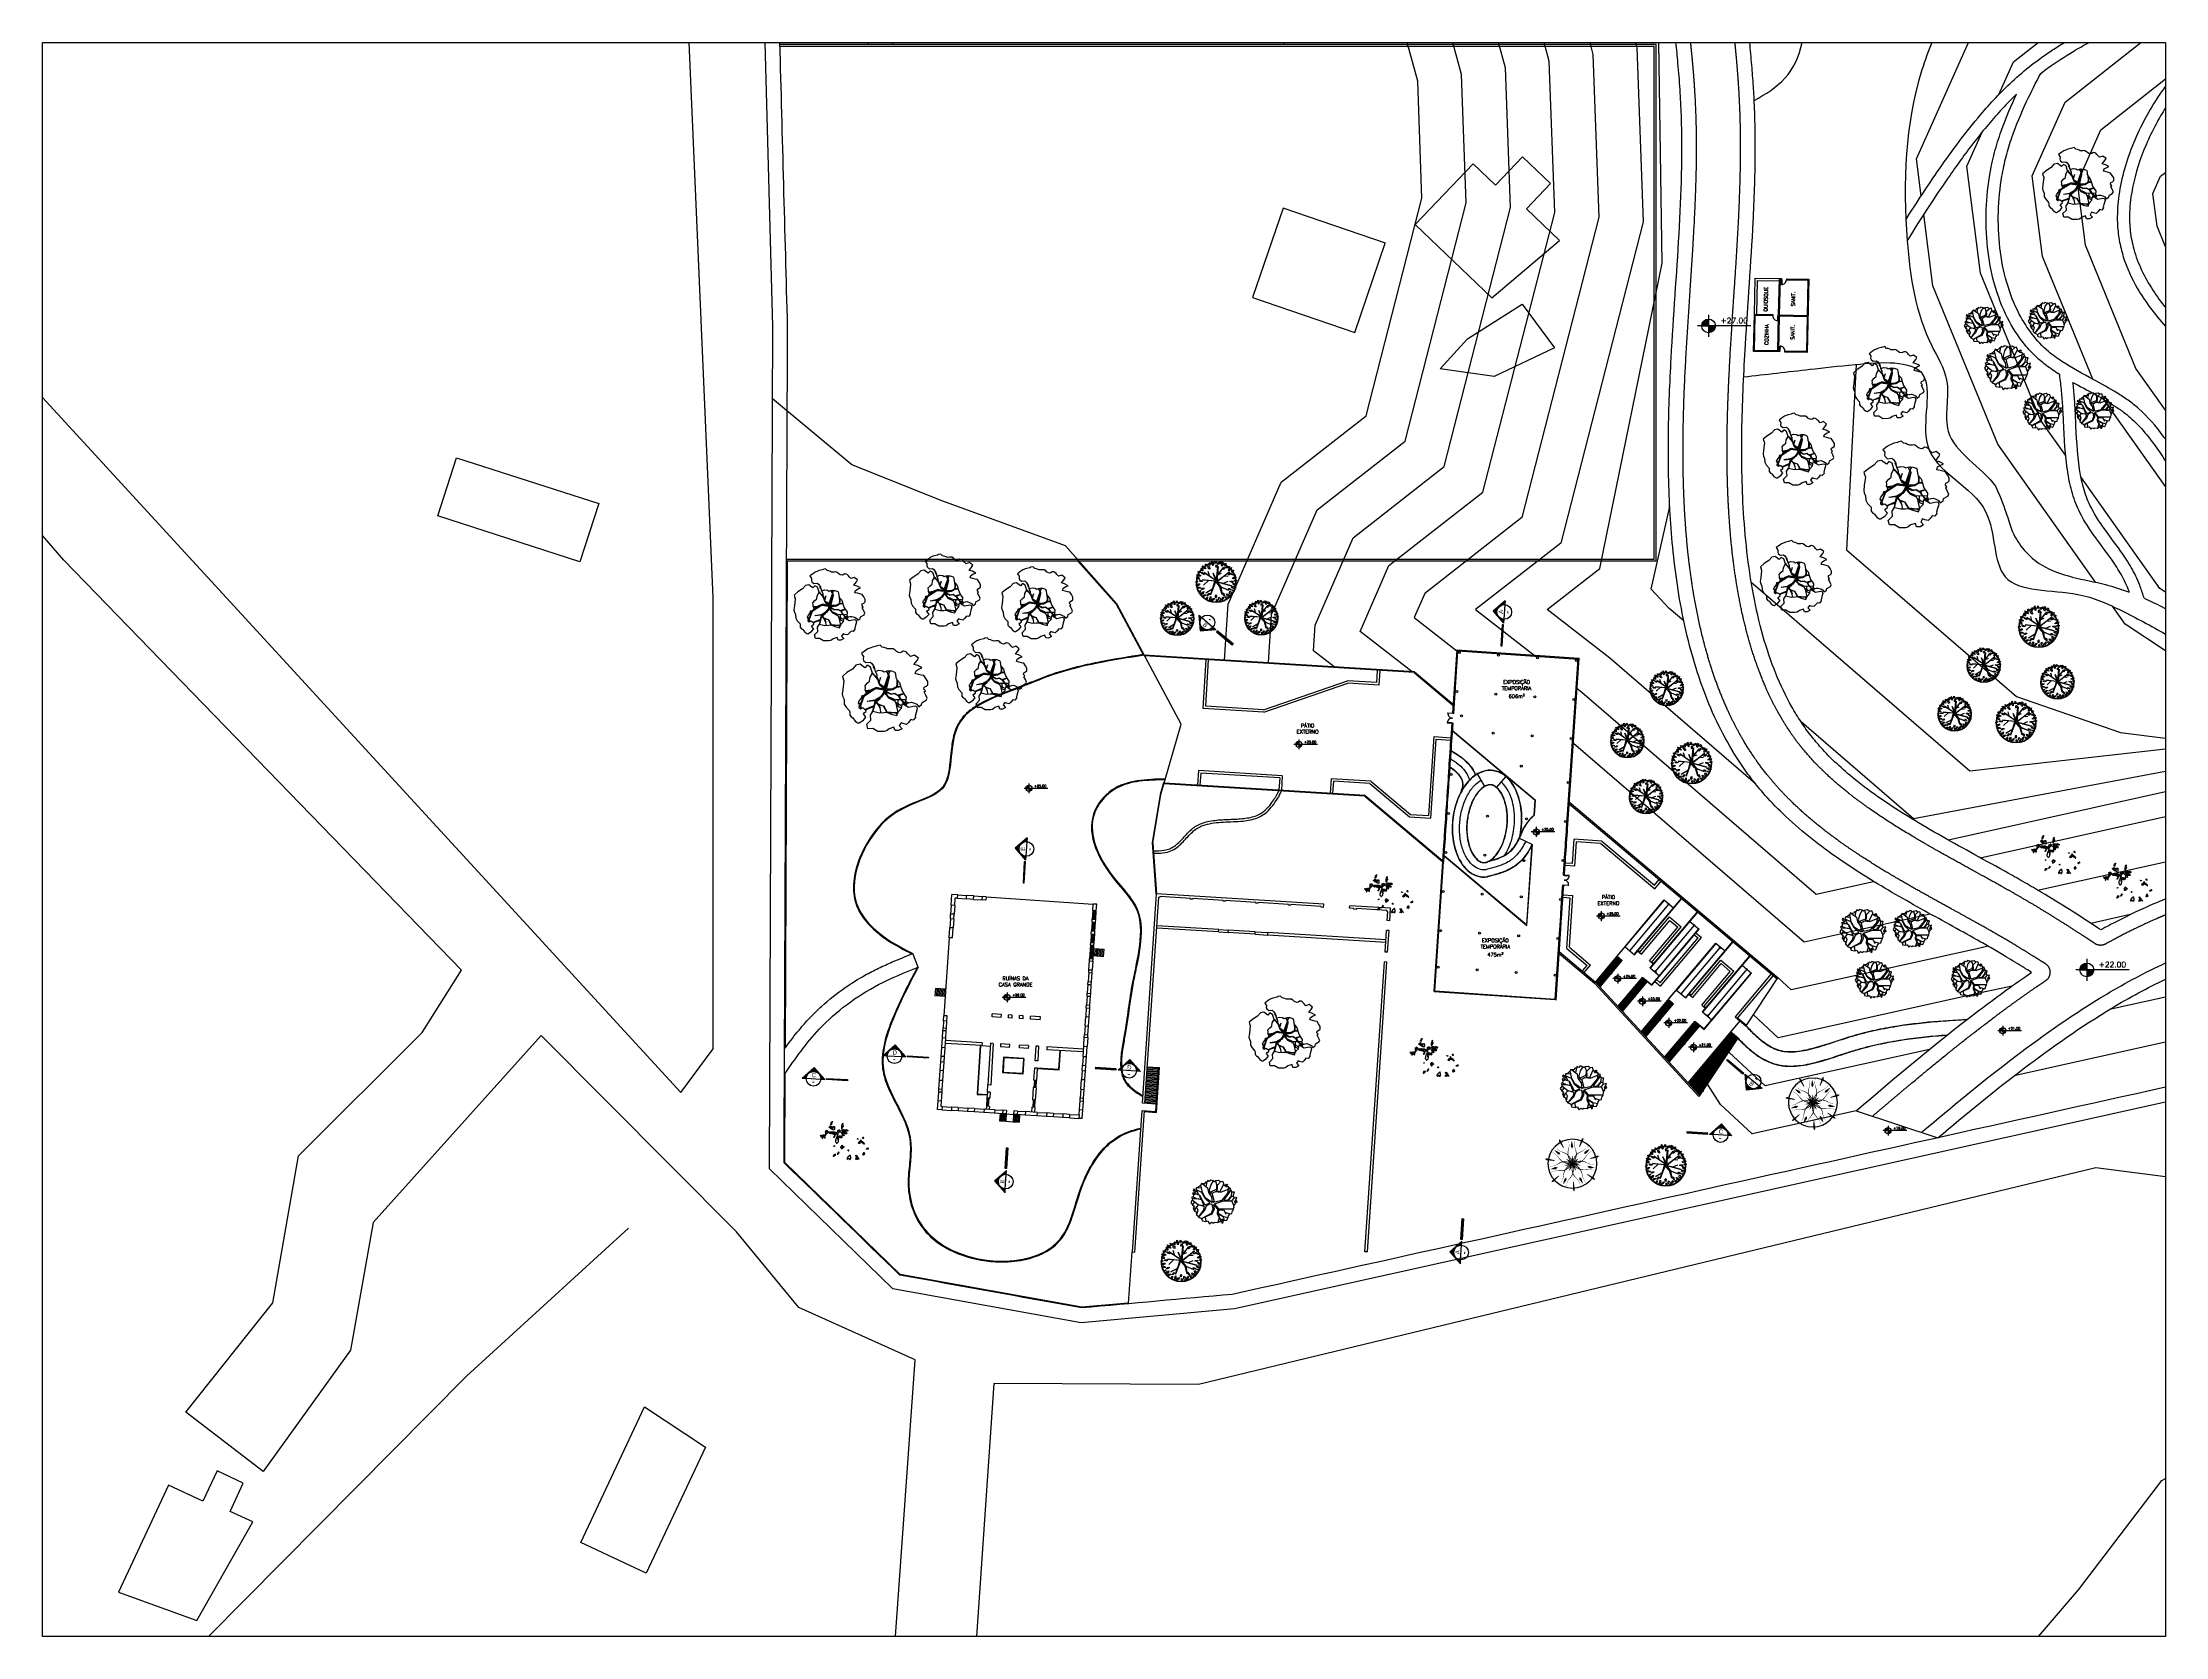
# Model space of a CAD drawing. Header units: millimetres. Extents: x 55520 to 96084, y -58491 to -49645.
# Drawn here: x 56501.3 to 56935.3, y -58100.7 to -57774.8 of the extents above; entities that cross this region are included whole.
import ezdxf
from ezdxf.enums import TextEntityAlignment as Align

# ---------------------------------------------------------------- set-up
doc = ezdxf.new("R2010")
doc.units = ezdxf.units.MM
for name, color, linetype in [('Alvenaria Corte', 30, 'Continuous'), ('Alvenaria Vista', 40, 'Continuous'), ('ARQ-COTAS', 1, 'Continuous'), ('ARQ-SÍMBOLOS', 2, 'Continuous'), ('ARQ-TEXTO2', 2, 'Continuous'), ('ARQ-TEXTO3', 3, 'Continuous'), ('ARQ-TEXTO4', 4, 'Continuous'), ('Caminhos Principais', 13, 'Continuous'), ('Cinza', 9, 'Continuous'), ('Curvas de Nível', 10, 'Continuous'), ('Esquadrias', 241, 'Continuous'), ('Limite Terreno', 20, 'Continuous'), ('Limites', 250, 'Continuous'), ('Linha Fina', 100, 'Continuous'), ('Pilares', 181, 'Continuous'), ('Árvores Existentes', 114, 'Continuous')]:
    doc.layers.add(name, color=color, linetype=linetype)
doc.layers.add('Intervenções', color=1, linetype='Continuous', true_color=0xff0000)
doc.styles.add('arial', font='arial.ttf')
doc.styles.add('ATTR', font='romans.shx', dxfattribs={"width": 0.8, "height": 0.470416})
doc.styles.add('ROMANS', font='romans.shx')

# ---------------------------------------------------------------- blocks, each defined once
blk = doc.blocks.new('Quiosque e Banheiro')
at = {"layer": 'Alvenaria Corte'}
for p, q in [((50023.93, -44631.27), (50022.12, -44638.44)), ((50024.07, -44631.51), (50022.31, -44638.49)), ((50023.93, -44631.27), (50024.41, -44631.39)), ((50024.07, -44631.51), (50024.37, -44631.58)), ((50024.41, -44631.39), (50024.37, -44631.58)), ((50025.38, -44631.63), (50025.33, -44631.83)), ((50025.33, -44631.83), (50029.6, -44632.9)), ((50025.38, -44631.63), (50029.84, -44632.76)), ((50029.84, -44632.76), (50026.17, -44647.3)), ((50029.6, -44632.9), (50027.84, -44639.88)), ((50015.51, -44644.61), (50017.37, -44637.24)), ((50015.75, -44644.46), (50017.51, -44637.48)), ((50017.37, -44637.24), (50021.05, -44638.17)), ((50017.51, -44637.48), (50021, -44638.37)), ((50022.07, -44638.63), (50020.31, -44645.62)), ((50022.26, -44638.68), (50020.5, -44645.66)), ((50021.05, -44638.17), (50021, -44638.37)), ((50022.02, -44638.42), (50021.97, -44638.61)), ((50021.97, -44638.61), (50022.07, -44638.63)), ((50022.02, -44638.42), (50022.12, -44638.44)), ((50022.26, -44638.68), (50027.79, -44640.08)), ((50022.31, -44638.49), (50027.84, -44639.88)), ((50027.79, -44640.08), (50026.03, -44647.06)), ((50020.74, -44645.93), (50015.51, -44644.61)), ((50020.31, -44645.62), (50015.75, -44644.46)), ((50020.79, -44645.74), (50020.5, -44645.66)), ((50020.74, -44645.93), (50020.79, -44645.74)), ((50021.71, -44646.18), (50021.76, -44645.98)), ((50026.17, -44647.3), (50021.71, -44646.18)), ((50026.03, -44647.06), (50021.76, -44645.98))]:
    blk.add_line(p, q, dxfattribs=at)
at = {"layer": 'Alvenaria Vista'}
for p, q in [((50017.37, -44637.24), (50019.18, -44630.07)), ((50017.85, -44637.36), (50019.54, -44630.67)), ((50019.18, -44630.07), (50023.93, -44631.27)), ((50019.54, -44630.67), (50023.81, -44631.75))]:
    blk.add_line(p, q, dxfattribs=at)
at = {"layer": 'Esquadrias'}
for points in [[(50024.37, -44631.58), (50024.41, -44631.59), (50024.17, -44632.56), (50024.12, -44632.55)], [(50021.97, -44638.61), (50021.92, -44638.6), (50021.68, -44639.57), (50021.73, -44639.58)], [(50020.79, -44645.74), (50020.84, -44645.75), (50021.08, -44644.78), (50021.04, -44644.77)]]:
    blk.add_lwpolyline(points, close=True, dxfattribs=at)
at = {"layer": 'Linha Fina'}
for centre, start, end in [((50024.38, -44631.61), 254.36, 347.2976), ((50021.94, -44638.63), 164.36, 257.2976), ((50020.82, -44645.72), 344.36, 77.2976)]:
    blk.add_arc(centre, 0.975, start, end, dxfattribs=at)
at = {"layer": 'ARQ-TEXTO2', "char_height": 0.75, "attachment_point": 1, "rotation": 75.8288, "style": 'ROMANS'}
for s, insert in [('QUIOSQUE', (50019.37, -44637.13)), ('SANIT.', (50025.07, -44637.34)), ('COZINHA', (50018, -44643.85)), ('SANIT.', (50023.43, -44643.98))]:
    blk.add_mtext(s, dxfattribs=dict(at, insert=insert))
blk = doc.blocks.new('Nível_Planta')
at = {"layer": 'ARQ-SÍMBOLOS', "ltscale": 0.1}
h = blk.add_hatch(color=1, dxfattribs=at)
h.dxf.hatch_style = 1
h.paths.add_polyline_path([(-0.25, 0), (0, 0), (0, 0.25, 0.414214)])
h.paths.add_polyline_path([(0.25, 0), (0, 0), (0, -0.25, 0.414214)])
at = {"layer": 'ARQ-SÍMBOLOS', "color": 1}
for p, q in [((1.535, 0), (-0.4, 0)), ((0, 0.4), (0, -0.4))]:
    blk.add_line(p, q, dxfattribs=at)
at = {"layer": 'ARQ-SÍMBOLOS', "color": 1, "ltscale": 0.1}
blk.add_line((-0.25, 0), (0.25, 0), dxfattribs=at)
at = {"layer": 'ARQ-SÍMBOLOS', "color": 1}
blk.add_circle((0, 0), 0.25, dxfattribs=at)
at = {"layer": 'ARQ-TEXTO2', "style": 'ROMANS'}
blk.add_attdef('NIVEL-ACABADO', text='', height=0.2, dxfattribs=at).set_placement((0.432, 0.034), align=Align.BOTTOM_LEFT)
blk = doc.blocks.new('ARBOL')
at = {"color": 0, "linetype": 'ByBlock'}
for p, q in [((-1.38, 4.17), (-1.34, 4.04)), ((-1.34, 4.13), (-1.36, 4.18)), ((-1.34, 4.04), (-1.35, 3.66)), ((-1.3, 3.64), (-1.34, 4.13)), ((-1.03, 4.39), (-1.22, 4.4)), ((-0.98, 4.41), (-1.2, 4.42)), ((-0.54, 4), (-1.03, 4.39)), ((-0.89, 4.31), (-0.91, 4.43)), ((-0.51, 4.01), (-0.89, 4.31)), ((-0.59, 4.07), (-0.58, 4.16)), ((-0.33, 3.17), (-0.54, 4)), ((-0.52, 4.03), (-0.53, 4.13)), ((-0.35, 3.49), (-0.51, 4.01)), ((-1.96, 2.94), (-2.14, 2.45)), ((-1.91, 2.92), (-2.12, 2.47)), ((-1.48, 3.05), (-1.91, 2.97)), ((-1.89, 2.94), (-1.5, 3.02)), ((-1.59, 3.28), (-1.84, 3.34)), ((-1.2, 3.55), (-1.65, 3.82)), ((-1.36, 3.28), (-1.61, 3.28)), ((-1.08, 3.42), (-1.6, 3.77)), ((-1.27, 3.33), (-1.59, 3.28)), ((-1.25, 3.33), (-1.48, 3.05)), ((-1.31, 3.32), (-1.48, 3.05)), ((-1.11, 3.42), (-1.27, 3.33)), ((-1.1, 3.37), (-1.25, 3.33)), ((-0.98, 3.4), (-1.2, 3.55)), ((-0.77, 2.71), (-1.11, 2.58)), ((-1.1, 3.37), (-0.97, 3.06)), ((-0.73, 2.67), (-1.1, 2.57)), ((-1.02, 3.29), (-1.08, 3.42)), ((-1.01, 3.45), (-0.91, 3.88)), ((-0.93, 3.01), (-1.01, 3.39)), ((-0.91, 3.05), (-0.98, 3.4)), ((-0.97, 3.44), (-0.9, 3.9)), ((-0.72, 2.68), (-0.94, 2.99)), ((-0.74, 2.76), (-0.93, 3.01)), ((-0.57, 2.67), (-0.92, 2.35)), ((-0.73, 2.8), (-0.91, 3.05)), ((-0.91, 2.4), (-0.69, 2.7)), ((-0.63, 2.68), (-0.91, 2.4)), ((-0.55, 2.67), (-0.74, 2.76)), ((-0.55, 2.67), (-0.73, 2.8)), ((-0.57, 2.67), (-0.7, 2.12)), ((-0.57, 2.67), (-0.33, 3.17)), ((-0.57, 2.67), (-0.29, 3.14)), ((-0.57, 2.67), (-0.5, 2.48)), ((-0.49, 2.73), (-0.51, 2.67)), ((-0.51, 2.67), (-0.46, 2.49)), ((-0.46, 2.49), (-0.44, 2.67)), ((-0.44, 2.8), (-0.26, 3.1)), ((-0.44, 2.7), (-0.22, 2.85)), ((-0.44, 2.67), (-0.44, 2.8)), ((-0.43, 2.66), (-0.26, 2.79)), ((-0.39, 2.61), (-0.13, 2.82)), ((-0.36, 3.57), (-0.3, 3.78)), ((-0.3, 3.45), (-0.35, 3.49)), ((-0.29, 3.14), (-0.34, 3.44)), ((-0.33, 3.51), (-0.26, 3.77)), ((-0.3, 3.47), (-0.24, 3.79)), ((-0.26, 3.14), (-0.3, 3.45)), ((-0.26, 2.79), (-0.11, 2.85)), ((-0.13, 2.82), (-0.02, 2.82)), ((-0.11, 2.85), (0.24, 2.85)), ((-0.02, 2.82), (0.26, 2.62)), ((0.05, 2.79), (0.29, 2.83)), ((0.21, 2.85), (0.55, 2.98)), ((0.24, 2.85), (0.46, 2.8)), ((0.33, 2.85), (0.56, 2.98)), ((0.46, 2.8), (0.72, 2.82)), ((0.55, 2.98), (0.62, 3.09)), ((0.59, 2.98), (0.7, 3.04)), ((0.85, 2.83), (1.01, 2.85)), ((-2.12, 2.47), (-2.28, 2.39)), ((-2.11, 2.44), (-2.19, 2.31)), ((-1.58, 2.24), (-2.19, 2.31)), ((-1.77, 2.22), (-1.97, 2)), ((-1.68, 1.8), (-1.89, 1.63)), ((-1.87, 1.62), (-1.68, 1.75)), ((-1.51, 2.25), (-1.86, 1.94)), ((-1.83, 2.17), (-1.41, 2.04)), ((-1.8, 1.52), (-1.79, 1.53)), ((-1.36, 2.27), (-1.77, 2.22)), ((-1.68, 1.75), (-1.76, 1.59)), ((-1.64, 1.78), (-1.72, 1.6)), ((-1.35, 1.93), (-1.68, 1.8)), ((-1.32, 1.91), (-1.64, 1.78)), ((-1.33, 2.25), (-1.56, 1.59)), ((-1.11, 2.58), (-1.41, 2.27)), ((-1.1, 2.57), (-1.36, 2.27)), ((-1.17, 1.95), (-1.35, 1.93)), ((-1.19, 1.88), (-1.32, 1.91)), ((-1.31, 2.27), (-1.04, 2.58)), ((-1.19, 1.95), (-1.16, 1.62)), ((-0.99, 2.12), (-1.17, 1.96)), ((-1.04, 2.05), (-1.17, 1.95)), ((-1.16, 1.59), (-1.15, 1.94)), ((-0.97, 2.1), (-1.04, 2.05)), ((-0.93, 2.41), (-0.99, 2.12)), ((-0.92, 2.35), (-0.97, 2.1)), ((-0.63, 2.59), (-0.71, 2.14)), ((-0.7, 2.12), (-0.63, 1.84)), ((-0.65, 1.83), (-0.68, 1.66)), ((-0.68, 1.66), (-0.67, 1.63)), ((-0.62, 1.8), (-0.66, 1.67)), ((-0.66, 1.67), (-0.65, 1.63)), ((-0.55, 2.48), (-0.65, 2.13)), ((-0.65, 2.13), (-0.61, 1.86)), ((-0.63, 1.84), (-0.5, 1.76)), ((-0.61, 1.86), (-0.45, 1.78)), ((-0.5, 2.48), (0.11, 2.1)), ((-0.5, 1.76), (-0.26, 1.69)), ((-0.45, 1.78), (-0.21, 1.71)), ((-0.42, 2.63), (0.23, 2.13)), ((-0.42, 2.58), (0.08, 2.2)), ((-0.41, 2.46), (-0.42, 2.58)), ((0.07, 2.15), (-0.41, 2.46)), ((0.08, 2.2), (-0.35, 2.48)), ((0.23, 2.13), (0.07, 2.15)), ((0.11, 2.1), (0.32, 2.08)), ((0.26, 2.13), (0.37, 2.13)), ((0.32, 2.08), (0.44, 1.93)), ((0.37, 2.13), (0.51, 2.16)), ((0.43, 2.06), (0.47, 1.98)), ((0.44, 2.06), (0.5, 2.09))]:
    blk.add_line(p, q, dxfattribs=at)
for q in [(-0.27, 3.28), (-0.26, 3.28)]:
    blk.add_line((-0.27, 3.28), q)
at = {"color": 0, "linetype": 'ByBlock', "flags": 128}
for points in [[(-2.01, 4.81), (-1.93, 4.5), (-1.8, 4.29), (-1.57, 4.38), (-1.52, 4.31), (-1.47, 4.17), (-1.38, 4.17), (-1.23, 4.26), (-1.2, 4.36), (-1.23, 4.45), (-1.13, 4.5), (-1.06, 4.48), (-0.97, 4.41), (-0.82, 4.45), (-0.72, 4.36), (-0.6, 4.17), (-0.45, 4.08), (-0.47, 3.89), (-0.39, 3.77), (-0.18, 3.8), (-0.09, 3.75), (0.07, 3.72), (0.18, 3.54), (0.25, 3.36), (0.47, 3.26), (0.67, 3.04), (1.06, 3.03), (1.23, 3.19), (1.12, 3.38), (1.43, 3.59), (1.47, 3.85), (1.3, 4.14), (1.2, 4.54), (1.06, 4.88), (0.77, 4.88), (0.29, 5.11), (0.01, 5.24), (-0.15, 5.26), (-0.34, 5.24), (-0.61, 5.31), (-0.83, 5.27), (-1.12, 5.14), (-1.22, 5.16), (-1.37, 5.21), (-1.51, 5.15), (-1.59, 5.08), (-1.83, 5), (-1.98, 4.88), (-2.01, 4.81)], [(-2.06, 1.57), (-2.1, 1.18), (-2.16, 1.08), (-2.33, 1.09), (-2.52, 1.23), (-2.72, 1.36), (-2.8, 1.37), (-2.92, 1.55), (-2.84, 1.69), (-2.96, 1.87), (-3.04, 2.03), (-2.93, 2.21), (-2.84, 2.32), (-2.97, 2.49), (-3.21, 2.38), (-3.25, 2.63), (-3.18, 2.83), (-2.96, 2.83), (-2.96, 3.15), (-3.03, 3.35), (-3.02, 3.5), (-2.9, 3.87), (-2.63, 4.1), (-2.53, 4.4), (-2.25, 4.38), (-2.08, 4.05), (-1.78, 3.98), (-1.6, 3.76), (-1.82, 3.41), (-1.89, 3.14), (-1.94, 2.95), (-2.13, 2.74), (-2.33, 2.43), (-2.13, 2.27), (-1.99, 2.01), (-1.72, 1.86), (-2.06, 1.57)], [(-1.68, 1.61), (-1.79, 1.58), (-1.8, 1.41), (-1.82, 1.29), (-1.94, 1.13), (-2.05, 1.02), (-2.24, 0.96), (-2.17, 0.75), (-2.05, 0.68), (-1.99, 0.38), (-1.9, 0.29), (-1.7, 0.31), (-1.46, 0.34), (-1.43, 0.25), (-1.3, 0.31), (-1.18, 0.25), (-1.16, 0.11), (-1.11, -0.01), (-0.93, -0.07), (-0.71, -0.02), (-0.5, 0.04), (-0.42, 0.19), (-0.32, 0.33), (-0.21, 0.51), (-0.06, 0.41), (-0.01, 0.18), (0, 0), (0.21, 0.2), (0.35, 0.41), (0.53, 0.14), (0.64, 0.02), (0.89, 0.19), (0.89, 0.45), (1.05, 0.53), (1.14, 0.57), (1.26, 0.63), (1.31, 0.68), (1.36, 0.79), (1.33, 0.91), (1.33, 1.01), (1.41, 1.13), (1.5, 1.2), (1.58, 1.24), (1.69, 1.33), (1.73, 1.41), (1.74, 1.48), (1.78, 1.61), (1.81, 1.68), (1.87, 1.74), (1.95, 1.83), (2.01, 1.95), (2.17, 2.03), (2.19, 2.2), (2.18, 2.29), (2.21, 2.52), (2.2, 2.62), (2.19, 2.83), (2.14, 3), (2.04, 3.3), (1.96, 3.28), (1.83, 3.24), (1.68, 3.31), (1.59, 3.31), (1.42, 3.21), (1.36, 2.95), (1.25, 2.88), (0.99, 2.81), (0.8, 2.84), (0.71, 2.82), (0.71, 2.6), (0.61, 2.4), (0.51, 2.31), (0.51, 2.16), (0.5, 2.05), (0.42, 1.87), (0.28, 1.69), (0.16, 1.68), (-0.06, 1.73), (-0.2, 1.72), (-0.43, 1.62), (-0.72, 1.63), (-1.02, 1.63), (-1.26, 1.56), (-1.42, 1.52), (-1.66, 1.63), (-1.68, 1.61)]]:
    blk.add_lwpolyline(points, dxfattribs=at)
blk = doc.blocks.new('tree top 2_cad-block.com')
at = {"color": 0}
for points in [[(-2521, -35), (-2642, -157, -0.0890086), (-2704, -201, -0.0961625), (-2788, -221, -0.1232156), (-2815, -216, -0.2232863), (-2832, -195), (-2820, -195, 0.076603), (-2800, -190, 0.8998294), (-2803, -178, -1.0380912), (-2803, -175, 0.9868107), (-2804, -164, -0.5444537), (-2808, -158, 0.4328057), (-2811, -153, -0.37258), (-2825, -130, 0.5590721), (-2838, -119, -0.2503733), (-2846, -118, 0.0279978), (-2881, -93, 0.0320506), (-2921, -71), (-2893, -56, 0.1880264), (-2871, -32, -0.8846222), (-2865, -33, 0.5084994), (-2842, -54, -0.1675556), (-2816, -57, 0.3711434), (-2785, -49, -0.522163), (-2758, -49, 0.955418), (-2741, -38, -1.6107113), (-2726, -37, 0.5234518), (-2718, -51, -0.2122453), (-2683, -68, 0.2555192), (-2651, -81, 0.1656774), (-2632, -71, 0.1410107), (-2623, -55, 0.6427079), (-2631, -49, -0.6781609), (-2639, -42, -0.4723062), (-2631, -38, 1.0104854), (-2623, -24, -0.4558183), (-2626, -9, -0.6194846), (-2620, -10, 0.8275703), (-2606, -9, -0.6593286), (-2587, -3, 0.6391992), (-2574, 1, -1.1218141), (-2563, -2, 0.1984541), (-2563, -12, -0.6212835), (-2566, -16, 0.9654746), (-2572, -36, -0.3542217), (-2567, -44, -0.4150768), (-2573, -49, 0.6549973), (-2582, -65, 0.2434178), (-2567, -72, 0.2783374), (-2555, -65, -0.0801501), (-2534, -36, -0.3729666), (-2521, -35, -0.7813375)], [(-2298, 149), (-2279, 158, -0.0641627), (-2238, 173, 0.1029258), (-2134, 218, -0.0012253), (-2060, 270), (-2122, 356), (-2166, 342, 0.0312291), (-2281, 297, -0.5468664), (-2289, 302, -0.3522141), (-2283, 309), (-2128, 366), (-2151, 392, 0.0621445), (-2222, 455, -0.0041832), (-2238, 466), (-2240, 460, -0.4752738), (-2249, 456, 0.0147312), (-2263, 462), (-2257, 450, -0.1801425), (-2256, 430, -0.5221031), (-2277, 423, 0.0063668), (-2297, 438), (-2296, 428, -0.1054688), (-2298, 392, -0.5861965), (-2314, 388, 0.58716), (-2319, 387, -0.1256017), (-2329, 369, -0.6125551), (-2348, 375, 0.45834), (-2354, 378, -0.3314998), (-2372, 384), (-2376, 376, -0.4925465), (-2398, 375, 0.393664), (-2409, 376), (-2393, 363, 0.2000121), (-2385, 361, -0.5064324), (-2374, 349, 0.9494605), (-2366, 347, -0.7382551), (-2349, 347, 0.4413854), (-2343, 344, -0.1217148), (-2330, 346, -0.3363445), (-2327, 342, 0.6524899), (-2323, 341, -0.7019602), (-2310, 337, -0.1773692), (-2315, 321, -0.5395515), (-2323, 321, 0.6087793), (-2328, 321, -0.1726816), (-2339, 310, -0.5080936), (-2351, 317, 0.1484901), (-2354, 325, 0.5719314), (-2361, 324, -0.134437), (-2371, 310, 0.1042936), (-2381, 297, 0.4360199), (-2378, 287, -0.7971485), (-2380, 272, 0.5570891), (-2386, 261, 0.2324154), (-2375, 253, -0.7672249), (-2373, 237, -0.1751022), (-2384, 237, 1.1730552), (-2385, 228, -1.4226731), (-2390, 214, 0.3745724), (-2395, 214, 0.518418), (-2395, 210, -0.7241294), (-2397, 194, 0.5845703), (-2401, 182, -0.2628245), (-2400, 172, 0.3851627), (-2398, 169, 0.1121709), (-2387, 167), (-2348, 160), (-2325, 155, -0.0111197), (-2298, 149, 0.3768776)], [(-1788, 607), (-1746, 639, -0.0978742), (-1697, 662, -0.128018), (-1675, 662, -0.3073786), (-1658, 643), (-1656, 619), (-1665, 617, 0.2953204), (-1675, 604, -0.1821223), (-1677, 600, 0.4948838), (-1677, 593, -0.1954535), (-1665, 576, -0.0803164), (-1664, 568, 0.2782458), (-1656, 549), (-1788, 607), (-1879, 663, -0.0971124), (-2017, 789), (-2010, 796, 0.4113214), (-2010, 805, -0.5002552), (-2009, 813), (-2003, 807, 1.1227601), (-1988, 825, -0.7438064), (-1986, 830, -0.311104), (-1973, 821, 0.5149116), (-1953, 816, -0.3137906), (-1946, 816, 0.452196), (-1930, 822, 0.4101434), (-1947, 863, -0.969955), (-1945, 869, -0.0632903), (-1909, 851, 0.3558058), (-1888, 853, 0.5108276), (-1890, 866, -0.1083597), (-1903, 877, -1.1771881), (-1898, 880, 0.3313886), (-1879, 867, 0.5828312), (-1873, 880, 0.1540492), (-1902, 904, -0.894376), (-1901, 907, 0.1297655), (-1872, 911, 0.905698), (-1877, 930, -1.1243401), (-1878, 936, 0.426186), (-1866, 947, -1.2828614), (-1863, 946, 0.3545521), (-1859, 923, 0.2960964), (-1829, 918, -0.551146), (-1818, 911, -0.351024), (-1827, 900, -0.2209743), (-1832, 901, 0.6004655), (-1858, 889, 0.5502234), (-1843, 878, 0.0152474), (-1824, 886, 0.362883), (-1819, 896, -0.4519835), (-1815, 902, -0.2146348), (-1792, 895, -0.3129134), (-1788, 877, -0.3818867), (-1794, 874, 0.3179798), (-1813, 867, 0.1321133), (-1825, 833, 0.618764), (-1819, 830, -0.3588635), (-1806, 828, -0.3046051), (-1805, 822, 0.6029985), (-1803, 819, -0.442928), (-1781, 803, 0.2615743), (-1774, 791, -0.8055215), (-1775, 783, 0.1407991), (-1790, 780, 0.1817606), (-1798, 770, 0.2070166), (-1797, 758, -0.1184591), (-1792, 740, -0.2172553), (-1800, 723, 0.6278138), (-1796, 710, -0.409067), (-1785, 695, -0.6792317), (-1792, 694, 0.2537093), (-1803, 699, -0.3305944), (-1806, 702, 0.9280435), (-1814, 700, -0.6310562), (-1820, 696, -0.0309771), (-1825, 699, 0.530217), (-1835, 695, -0.5326488), (-1845, 691, 0.0979406), (-1859, 698, 0.1263509), (-1880, 698, 0.7907453), (-1880, 689, -0.1463997), (-1847, 671, -0.6802053), (-1851, 661, 0.0322211), (-1875, 660)], [(-1845, 1069), (-1847, 1084, -0.0888148), (-1845, 1113), (-1816, 1209, -0.089515), (-1760, 1319, -0.039705), (-1714, 1370), (-1682, 1362), (-1680, 1351, 0.1360802), (-1671, 1336), (-1687, 1332, 0.4657322), (-1697, 1311, -0.5628321), (-1700, 1307, 0.4668338), (-1711, 1297, -0.5817075), (-1715, 1294, 0.8145472), (-1727, 1279, -0.7340543), (-1734, 1267, 0.6432711), (-1748, 1250, -0.1623287), (-1743, 1216, -0.3766121), (-1756, 1205, 0.4197182), (-1769, 1193, 0.180092), (-1763, 1175, -0.2678467), (-1759, 1151, 0.0235323), (-1774, 1106, 0.2078867), (-1770, 1078), (-1783, 1074, 0.5005939), (-1797, 1042, -1.2686227), (-1804, 1040, -0.0101597), (-1805, 1066, 0.5889608), (-1830, 1080, 0.2520972), (-1838, 1066, -0.6018371), (-1845, 1069, -0.7184847)], [(-1716, 178), (-1596, 173, 0.0391797), (-1533, 175, 0.0258852), (-1289, 215, -0.2676897), (-1279, 212, -0.08339), (-1271, 200, 0.702426), (-1261, 200, -0.583324), (-1255, 202, 0.0919468), (-1249, 197, 0.6366668), (-1242, 203, -0.1020233), (-1242, 216), (-1234, 212, 0.1775075), (-1222, 211), (-1230, 200, 0.2426834), (-1239, 151), (-1260, 173), (-1260, 179, 0.1500916), (-1263, 190, 0.2208688), (-1271, 196, -0.1092321), (-1285, 201, 0.6351344), (-1294, 196, 0.0165574), (-1292, 183), (-1299, 189, 0.8832326), (-1320, 173, 0.0850943), (-1312, 164), (-1323, 167, 0.9733571), (-1332, 138, -0.1065405), (-1314, 126), (-1334, 127, 1.2350181), (-1328, 98, -0.5171403), (-1321, 92, -0.2463457), (-1325, 83, 0.5544228), (-1322, 57, -0.340995), (-1318, 47), (-1365, 24, -0.0076053), (-1468, -26, -0.5281917), (-1477, -21, -0.0717228), (-1476, -10), (-1465, -7, 0.9067743), (-1467, 16, 0.0687199), (-1497, 12, -0.620262), (-1504, 19, -0.2748983), (-1489, 30, 0.8524007), (-1487, 62, 0.1084811), (-1527, 62, -0.9733529), (-1530, 75, 0.8107524), (-1533, 112, 0.1954413), (-1558, 105, -1.1287238), (-1560, 110, 0.4275762), (-1551, 134, 0.5336135), (-1574, 137, -0.1626712), (-1597, 124, 0.2543295), (-1610, 114, -0.5309186), (-1623, 111, 0.858905), (-1648, 92, -0.4914229), (-1660, 65, -0.602763), (-1676, 83, -0.145022), (-1663, 100, 0.3744642), (-1660, 115, -0.6730883), (-1648, 130, 0.9702282), (-1641, 150, 0.1714486), (-1692, 151, -0.6567947), (-1716, 178, -1.9565204)], [(-1708, 671), (-1699, 673, -0.0944696), (-1677, 674, 0.0451012), (-1669, 674, 0.4897826), (-1665, 680, -0.0584458), (-1670, 710, 0.2922658), (-1680, 723, 0.33801), (-1706, 715, 0.1664054), (-1711, 697, 0.041311), (-1708, 671, 0.824584)], [(-1460, 839), (-1449, 686, -0.0880999), (-1454, 634, 0.0566591), (-1479, 485), (-1607, 527), (-1637, 685), (-1619, 692, 0.2730755), (-1610, 704, 0.4263509), (-1615, 709, 0.1545401), (-1635, 704), (-1632, 713), (-1619, 715, 0.2694917), (-1605, 727, 0.5355493), (-1613, 737, 0.0936261), (-1631, 732), (-1627, 740, 0.2682835), (-1628, 758, 0.5646656), (-1644, 757), (-1641, 767, 0.7272871), (-1650, 773, -1.6785185), (-1651, 777, 0.2069037), (-1632, 778, 0.8583424), (-1637, 791, -0.9215858), (-1638, 797, 0.1825954), (-1630, 805, 0.479196), (-1634, 816, -0.635433), (-1636, 825), (-1627, 818, -0.1477411), (-1620, 807, 0.5755492), (-1607, 804, 0.3824742), (-1606, 821, 0.1877416), (-1629, 833, -0.7887156), (-1629, 835, 0.1915233), (-1616, 847, -0.517478), (-1610, 848, -0.1113428), (-1598, 828, 0.3503355), (-1581, 817, -0.0668846), (-1551, 816, 0.7158722), (-1541, 832, -0.5055995), (-1540, 838, -0.421765), (-1532, 835, 0.1874763), (-1508, 811, 0.6315543), (-1492, 824, 0.2511158), (-1514, 847, -0.9447193), (-1513, 851, 0.126923), (-1475, 853, -0.5977669), (-1460, 839, 0.8439111)], [(-918, 375), (-904, 379, -0.1462754), (-875, 377, 0.0261025), (-840, 366, 0.7517321), (-838, 370), (-865, 397, 0.0199993), (-971, 496, 0.213727), (-1003, 505, 0.6266888), (-1004, 500), (-945, 414), (-918, 375)], [(-627, 111), (-549, 83), (-547, 74, 0.3467913), (-540, 68), (-545, 56, 0.2049483), (-544, 31, 0.3868267), (-535, 27, 0.1082969), (-519, 37), (-535, 19, 0.7150714), (-521, -6, 0.2259886), (-498, 10, -1.0633544), (-493, 7, -0.176207), (-516, -8, 1.02865), (-510, -29, -0.8848716), (-504, -41, 1.2376605), (-490, -57, -0.1481279), (-468, -39, -1.2513496), (-466, -50, 0.3197457), (-480, -59, -0.4017919), (-521, -77, -0.3283462), (-533, -60, 0.5854544), (-552, -48, -0.7209368), (-567, -34, 0.3518152), (-575, -3, 0.0295062), (-603, 16, -1.2079974), (-597, 23, 0.8358174), (-587, 28, 0.2749729), (-617, 55), (-620, 71, 0.0281474), (-627, 111, -2.9463153)], [(-2455, -327), (-2428, -250, 0.1546492), (-2428, -230, 0.0203162), (-2433, -215), (-2483, -274), (-2479, -277, -0.4489073), (-2478, -289, 0.3941596), (-2477, -295, -0.2666999), (-2475, -304, 0.4630503), (-2470, -310, -0.4334486), (-2465, -317, 0.5436149), (-2455, -327, -0.3074162)], [(-1326, -2008), (-1453, -2012), (-1460, -2017), (-1461, -2021, -0.3007956), (-1468, -2028, -0.3630703), (-1475, -2024, 0.9491802), (-1478, -2025, -1.1032217), (-1488, -2026, -0.0612703), (-1487, -2017, 1.0948551), (-1490, -2017, -0.4762259), (-1498, -2024, -0.4789334), (-1502, -2017, 1.5302489), (-1508, -2017, -0.5682038), (-1518, -2030, 0.7181862), (-1524, -2045, 0.2821179), (-1507, -2048, -0.2355259), (-1485, -2051, 0.2061579), (-1452, -2056, -0.6228075), (-1437, -2075, -0.1756126), (-1456, -2095, -0.2438775), (-1494, -2094, 0.3511272), (-1518, -2098, -0.523331), (-1535, -2096, 0.5226315), (-1547, -2095, 0.1506661), (-1556, -2114, -0.1278782), (-1574, -2160, 1.6334507), (-1565, -2161, -1.2130645), (-1552, -2160, 0.2636628), (-1550, -2165, -0.4324742), (-1549, -2172, 0.0559175), (-1554, -2180, -0.4277185), (-1564, -2183, 0.8189101), (-1568, -2188, 0.3380972), (-1555, -2191), (-1515, -2169, 0.0458571), (-1411, -2100, 0.0523488), (-1324, -2012, 0.6376671), (-1326, -2008, 1.4819304)], [(-1468, -121), (-1447, -154, -0.410895), (-1449, -161), (-1486, -198, 0.1532465), (-1495, -218, -0.0666617), (-1503, -242, 0.0024741), (-1512, -262), (-1522, -251, 0.1493205), (-1548, -237, -0.2731572), (-1559, -227), (-1540, -220, 0.1917685), (-1531, -212, -0.3886234), (-1523, -210, 0.5154797), (-1515, -205, -0.2749296), (-1510, -198, 0.3850709), (-1504, -184), (-1499, -181, 0.6026237), (-1499, -170, -0.6702904), (-1498, -161, -0.1605484), (-1487, -161, 0.2245122), (-1483, -150, -0.3380293), (-1480, -147, 0.0031619), (-1470, -144, 0.21648), (-1468, -121, -1.4948685)], [(-1396, -33), (-1467, -68), (-1453, -97), (-1429, -132), (-1409, -90, 0.0547396), (-1391, -41, 0.3982078), (-1396, -33, 1.0402745)], [(-1027, -1745), (-1094, -1826, 0.0329915), (-1122, -1865, 0.016338), (-1139, -1893, -0.0752896), (-1194, -1966), (-1188, -1970), (-1180, -1969, 0.2571688), (-1169, -1961, -0.6512569), (-1162, -1961, 0.5360872), (-1149, -1963, -0.4021564), (-1133, -1962), (-1101, -1952), (-1083, -1948), (-1085, -1934, 0.2759205), (-1096, -1921, -0.5873595), (-1101, -1898, -0.3201603), (-1079, -1896, 0.7725122), (-1076, -1893, -0.0162657), (-1082, -1881, -0.171537), (-1085, -1856, -0.543591), (-1070, -1851, -0.1545028), (-1049, -1879, 1.0396474), (-1045, -1878, 0.0466167), (-1064, -1842, -0.500819), (-1056, -1819, -0.3942574), (-1030, -1832, 0.0224477), (-1019, -1856, 0.6249006), (-1015, -1856, 0.2988017), (-1017, -1841, -0.3504043), (-1018, -1801, -0.5572837), (-1004, -1802), (-1010, -1770, 0.0347025), (-1015, -1750, 0.4835637), (-1027, -1745, 2.5981062)], [(-770, -1327), (-713, -1304), (-590, -1296), (-526, -1260, -0.054713), (-481, -1240, 0.5147607), (-480, -1236), (-506, -1219), (-514, -1220), (-520, -1221, 0.341554), (-526, -1227, -0.9562578), (-539, -1226, 0.3775739), (-544, -1219, -0.1252622), (-560, -1212, -0.3451817), (-564, -1199, 0.4399439), (-568, -1190, -0.4372377), (-575, -1172), (-636, -1149, 0.1465021), (-654, -1147), (-675, -1151, -0.196547), (-690, -1148), (-729, -1132, 0.3752895), (-752, -1139), (-757, -1155), (-750, -1164, 0.5553929), (-747, -1164, -0.7916161), (-736, -1168, -0.2974615), (-738, -1171, 0.6758088), (-738, -1174, -0.3929509), (-735, -1181, -0.3703968), (-739, -1183, 0.7160636), (-740, -1185, -0.6282639), (-743, -1193, 0.5131683), (-745, -1196, -0.5332072), (-751, -1205, 0.2993089), (-762, -1212, -0.679189), (-772, -1211, 0.7401701), (-774, -1211, -0.9447357), (-780, -1210, -0.1317429), (-778, -1204, -0.3445443), (-775, -1203, 0.4998713), (-773, -1202, 0.2410119), (-774, -1198, -0.3164561), (-776, -1187), (-783, -1196, -0.1337991), (-807, -1217, 0.1876907), (-832, -1243), (-827, -1250, 0.2911255), (-822, -1251, -0.7066992), (-819, -1257, 0.5555419), (-818, -1259, -0.3475486), (-815, -1263, 0.48264), (-813, -1264, -1.3941192), (-813, -1272, 0.1626069), (-822, -1271, 0.7184905), (-822, -1275, -0.4333456), (-820, -1281, -0.149293), (-824, -1285), (-819, -1286, -0.535485), (-816, -1292, 0.3003219), (-816, -1295, 0.6370643), (-812, -1295, -0.2439192), (-809, -1291, -0.5033236), (-807, -1293), (-805, -1291, -0.5081991), (-800, -1292, -0.303598), (-801, -1295, 0.3579568), (-801, -1295, 0.5593764), (-799, -1295, -0.2207996), (-794, -1291, -0.560543), (-792, -1293, -0.1393082), (-794, -1296), (-792, -1295, 0.1675718), (-790, -1293, -1.0229206), (-788, -1294, -0.1820123), (-789, -1296), (-788, -1296), (-786, -1294, 0.2528945), (-786, -1293, -0.8950421), (-784, -1292, -0.2218263), (-784, -1296, 0.4253828), (-784, -1297, 0.0602723), (-777, -1299, -0.4933094), (-773, -1306, 0.0043022), (-777, -1315, 0.5033288), (-770, -1327, -1.5652264)], [(-753, -1340), (-714, -1325, -0.0921855), (-694, -1321), (-616, -1320, -0.3701362), (-612, -1323, -0.2593577), (-613, -1328), (-650, -1384, -0.0149919), (-674, -1418, -0.2391573), (-702, -1432), (-744, -1433), (-737, -1426, 0.8480829), (-745, -1415, -0.2453097), (-754, -1414, -0.1818071), (-763, -1403, 0.5284615), (-769, -1402), (-765, -1398, 0.4981628), (-767, -1391, -0.7230754), (-767, -1388, -0.1829883), (-760, -1389, 0.3421269), (-754, -1389, 0.5780421), (-757, -1377), (-745, -1374, -0.0829285), (-733, -1373, 0.7106465), (-729, -1365, 0.2930938), (-745, -1362), (-740, -1359, 1.0444741), (-746, -1349, 0.0456815), (-746, -1349, 0.7127287), (-753, -1340, 2.6636827)], [(-695, -1064), (-682, -1064, -0.2674555), (-677, -1067), (-654, -1118, -0.4046312), (-658, -1131), (-680, -1136, -0.1838448), (-686, -1135), (-726, -1118), (-721, -1113), (-713, -1112, 0.6492354), (-710, -1101, -0.954379), (-707, -1098, 0.4613931), (-694, -1094, 0.228418), (-694, -1087, -0.4289077), (-692, -1083, 0.6116379), (-695, -1064, 1.4561831)], [(-20, -1630), (-75, -1628), (-75, -1620, -0.0885967), (-62, -1539, -0.7099305), (-55, -1539, 0.4740029), (-42, -1544, -0.4723834), (-34, -1547, 0.2834104), (-21, -1558, -1.2515658), (-24, -1565, 0.2376748), (-44, -1563, 0.2676763), (-52, -1573, 0.5400016), (-45, -1580, -0.3184359), (-35, -1584, 0.1407798), (-23, -1595, -0.5088092), (-22, -1601, 0.6142402), (-16, -1616, -0.5830745), (-12, -1626, -0.2740933), (-20, -1630, -6.8249212)], [(707, -2070), (792, -2108), (843, -2125), (842, -2130, -0.5258811), (836, -2133, 0.6875414), (832, -2136, -1.1570186), (827, -2136, 0.9346644), (814, -2135, -0.8291149), (809, -2135, 0.7708866), (802, -2135, -0.1021642), (799, -2141, -0.9585515), (795, -2137, 0.3910208), (794, -2132, -0.3484094), (794, -2128, 0.7848396), (789, -2124, -0.2250558), (774, -2126, 0.5605323), (769, -2130, -0.1002994), (769, -2144, 0.0759724), (768, -2182), (746, -2177), (734, -2147), (737, -2144), (740, -2148, 0.5106547), (751, -2147, 0.1004084), (759, -2126, -0.1675714), (763, -2118, 0.7450789), (760, -2112, 0.3494482), (754, -2119, 0.0082204), (754, -2119, -0.9698229), (752, -2119, -0.2038397), (756, -2108, 1.1039777), (752, -2105, 0.2589336), (751, -2112, -0.3419482), (751, -2114, -0.5267252), (748, -2113, 0.5728245), (740, -2112, 0.6737559), (743, -2117, -0.6404757), (745, -2120, 0.4873995), (746, -2125, -0.587418), (747, -2131, 0.628903), (748, -2136, -0.5206896), (750, -2144, -0.1350933), (745, -2148, -0.4842074), (740, -2146, 0.2872624), (736, -2140, 0.3118734), (732, -2142), (728, -2135, -0.0561226), (718, -2104), (707, -2070)], [(852, -386), (957, -401, -0.36627), (963, -407), (965, -435), (960, -437, -0.4870124), (955, -433, 0.6780017), (942, -429, -0.3835128), (930, -431, 0.1708799), (914, -426, 0.1220862), (902, -430, -0.4957278), (891, -426, 0.3784503), (877, -418, -0.2596367), (857, -411, 0.1124321), (846, -403, -0.4941071), (843, -392, -0.1605053), (852, -386, -0.3194887)], [(992, -855), (1021, -743), (1077, -682), (1114, -686), (1173, -695), (1212, -748), (1206, -776), (1202, -774), (1201, -766, 0.4704537), (1186, -754, 0.5638021), (1183, -763, -0.5552611), (1181, -770), (1164, -759, -0.6097845), (1165, -750, 0.5274215), (1167, -740, 0.4656191), (1143, -741, -0.2974335), (1136, -743, -0.6292652), (1136, -740, 0.1134344), (1145, -728, 0.6880738), (1140, -722, 0.1041696), (1122, -734, -0.7899726), (1117, -731, 0.3243828), (1113, -721, 0.3952335), (1099, -722, -0.2083532), (1085, -729), (1088, -720), (1094, -715, 0.3533486), (1097, -703, 0.509583), (1082, -700, -0.0260838), (1037, -737, 0.7668515), (1041, -747, 0.0600965), (1060, -742, -0.2318455), (1065, -743), (1050, -754, 0.3720575), (1047, -769, 0.428666), (1055, -771, -0.0442711), (1082, -758, -1.0758692), (1084, -763, 0.4190884), (1070, -785, 0.3325622), (1088, -799, 0.1153226), (1103, -796, 0.0382522), (1133, -780, -0.9233577), (1136, -784, 0.3822515), (1132, -827, -0.57402), (1130, -832, 0.5792229), (1122, -851, -0.3080617), (1122, -865, -0.3488265), (1112, -868, 0.9346127), (1105, -885, -0.6666925), (1105, -892), (1026, -886), (992, -855)], [(1211, -497, 0.0142313), (1175, -605, 0.1351112), (1175, -648), (1270, -582), (1211, -497)], [(1338, -738), (1430, -841), (1403, -839), (1297, -791), (1255, -754), (1256, -747, 0.2050848), (1252, -737, -0.2675821), (1251, -731, 0.9597438), (1242, -728, -0.8695466), (1238, -727, 0.9417094), (1232, -726, -0.2939533), (1228, -729), (1199, -691), (1193, -676, -0.2737294), (1195, -664), (1280, -601), (1297, -629), (1287, -632), (1280, -628, 0.3677639), (1262, -632, -0.0639354), (1244, -651, 0.5132679), (1244, -660, -0.6055079), (1243, -668, 0.8577561), (1245, -677, -0.6355541), (1249, -683, 0.6910722), (1256, -694, -0.2900695), (1272, -699, 0.2441026), (1285, -705, -0.2570253), (1299, -712, 0.1557814), (1313, -722, 0.072336), (1326, -724, -0.6132002), (1330, -731, 0.9968484), (1338, -738, 0.2385911)], [(1348, -715), (1446, -838), (1473, -834, -0.2716062), (1485, -839, 0.015518), (1503, -860, -0.0782621), (1548, -931, 0.4536943), (1565, -936, -0.0043428), (1581, -927, 0.387248), (1584, -919, -0.4126984), (1587, -909, 0.5050037), (1589, -904, -0.4725881), (1590, -895, 0.5935645), (1589, -883, -0.3010058), (1579, -865, 0.3141477), (1574, -857, 0.1115053), (1539, -851, -0.6760423), (1535, -841, 0.4615889), (1534, -827, 0.5956645), (1528, -830, -0.18247), (1522, -845, -0.7253594), (1515, -841, -0.0351296), (1520, -813, 0.2812039), (1516, -800, 0.0798352), (1490, -783, -0.252554), (1473, -761, 0.5886671), (1466, -758, -0.1887629), (1444, -766, -0.1080215), (1431, -762, -0.8801984), (1436, -749, 0.7608903), (1437, -746, -0.5499459), (1439, -734, 0.8515967), (1437, -725, -0.362531), (1427, -717, 0.2771093), (1418, -708, 0.4449983), (1411, -713, -0.2555091), (1405, -720, 0.9801219), (1409, -729, -1.3950765), (1410, -736, 0.0062858), (1389, -731, -0.5068567), (1386, -723, 0.4887228), (1383, -717, -0.2788606), (1376, -709, 0.0952034), (1371, -695, -0.1735069), (1368, -685, 0.8824825), (1363, -683, 0.2389774), (1364, -689, -0.3301983), (1363, -702, -0.2073825), (1355, -706, 0.492074), (1348, -715, 1.0409724)], [(1414, -341), (1530, -351), (1530, -343), (1525, -339, -0.7342617), (1529, -324, 0.3336272), (1537, -318, 0.2482109), (1535, -308, 0.2789098), (1525, -305, -0.4079423), (1506, -294, 0.5731593), (1498, -291, -0.8301275), (1490, -286, 0.994469), (1479, -281, -0.2129472), (1471, -288, 0.4912218), (1469, -292, -0.3086309), (1468, -300, -0.4890029), (1462, -300, 0.771362), (1455, -304, -0.0934398), (1455, -324, -0.670202), (1447, -325, 0.0110722), (1439, -312, -0.3427312), (1439, -299, 0.0478384), (1450, -284, 0.293272), (1450, -268, 0.5427622), (1434, -268, -0.4103651), (1422, -271, 0.4113315), (1404, -276, 0.362362), (1405, -286, -0.6419274), (1402, -296, 0.7251841), (1399, -313, -0.4038942), (1402, -321, 0.6422806), (1407, -327, -0.8302767), (1414, -341, 2.7029499)], [(1524, -1806), (1511, -1827), (1520, -1891, 0.1215883), (1523, -1898, -0.5416513), (1521, -1901, -0.4570468), (1516, -1897, 0.0573712), (1510, -1864, 0.040875), (1501, -1841), (1473, -1878, 0.0287576), (1448, -1916, 0.0619469), (1430, -1958, 0.1902176), (1432, -1971, -0.0709143), (1436, -1983, -0.1620182), (1435, -1993), (1419, -2019, 0.6473189), (1427, -2030, 0.0365334), (1435, -2027, 0.1886738), (1445, -2018, -0.3411087), (1459, -2012, 0.8156992), (1461, -2006, -0.6492522), (1465, -1990, 0.2650823), (1471, -1985, -0.59499), (1485, -1982, 0.0524462), (1492, -1989, -0.234355), (1494, -1994, 0.4458044), (1500, -2000, -0.3901373), (1509, -2007, -0.4919872), (1504, -2012, 1.6385111), (1505, -2015, -0.3018323), (1510, -2013, -0.073131), (1521, -2019, -0.5010435), (1521, -2031, 0.5287572), (1522, -2040, 0.2810561), (1532, -2040, -0.3948108), (1541, -2041, 0.5976484), (1545, -2041, -0.1282892), (1563, -2015, -0.0558345), (1613, -1982, -0.1343594), (1647, -1974, 0.75313), (1651, -1963, 0.2611854), (1636, -1962, -0.0804472), (1572, -1978, -0.1240087), (1538, -1973, -0.6437637), (1538, -1956, -0.0693883), (1604, -1935, 0.6698704), (1605, -1931, -0.3598024), (1600, -1914, -0.0096679), (1617, -1878, 0.3449977), (1615, -1869, 0.281091), (1607, -1868, 0.2943775), (1602, -1875, -0.3450816), (1569, -1915, -0.6025141), (1560, -1905, -0.1137211), (1579, -1878, 0.4976519), (1578, -1872, 0.2082119), (1565, -1870, -0.7952446), (1560, -1861, -0.2494796), (1592, -1854, 1.187187), (1593, -1848, -0.0259472), (1554, -1848, -0.9695936), (1554, -1828, 0.1669362), (1566, -1824, 0.5079756), (1566, -1819, 0.2695425), (1552, -1819, -0.4834248), (1530, -1809, 0.4721938), (1524, -1806, 3.1920006)], [(1869, -1384), (1930, -1351, -0.0971482), (1965, -1340, -0.1405136), (1982, -1343, -0.0165789), (2007, -1356, -0.8301912), (2005, -1362, 0.0894252), (1991, -1362, 0.2349949), (1987, -1366, -0.4787785), (1982, -1367, 0.4965717), (1972, -1369, -0.3171356), (1958, -1378, 0.5159483), (1949, -1390, -0.7942798), (1941, -1395, 1.4373055), (1937, -1404, -0.392356), (1948, -1416, 0.3816452), (1962, -1433, 0.7586248), (1967, -1422, -0.7442142), (1970, -1413, -0.3334887), (1983, -1425, -0.158447), (1980, -1442, -0.3966308), (1965, -1448, 0.5554841), (1955, -1455, -1.2776801), (1947, -1454, 0.6572063), (1940, -1446, -1.42975), (1940, -1440, 0.9629895), (1944, -1431, 0.1745493), (1924, -1429, 0.5595429), (1920, -1442, -0.3489939), (1921, -1463, -0.4180067), (1913, -1464, -0.2996668), (1908, -1450, 0.1931451), (1905, -1434, 0.3423163), (1899, -1432, -0.7133373), (1898, -1429, 0.2757705), (1899, -1414, 0.1914523), (1891, -1406, 0.5816666), (1884, -1412, 0.1144442), (1888, -1423), (1878, -1417, 0.6150806), (1867, -1425, 0.4370854), (1879, -1433, -1.066003), (1880, -1439, 1.1599739), (1883, -1449, -0.5704597), (1894, -1457, 0.0018714), (1891, -1486, -0.7887825), (1886, -1486, 0), (1882, -1477, 0.7621911), (1874, -1478, -0.0587059), (1872, -1485, -0.7793958), (1869, -1484, 0.1286447), (1864, -1472, 1.005616), (1857, -1476, -0.1821532), (1860, -1485, -1.0358452), (1853, -1484, 0.7457545), (1848, -1482, -0.5938315), (1840, -1480, 0.3886086), (1830, -1473), (1816, -1463), (1812, -1439), (1816, -1438, -0.2470792), (1822, -1438, 0.829924), (1827, -1431, -0.2687986), (1825, -1423, -0.3936079), (1829, -1421, 0.1767717), (1837, -1421, 0.4906943), (1838, -1414, -0.4188589), (1839, -1405, -0.2653662), (1845, -1404, 0.006994), (1855, -1408, 0.7101759), (1860, -1401, -0.3932528), (1863, -1388, -0.0364497), (1869, -1384, -1.2327203)], [(1062, -2490, 0.5744642), (1068, -2485, 0.0766987), (1065, -2476, 0.0045052), (1059, -2464, 0.2750589), (1041, -2453), (1024, -2453), (1062, -2490), (1060, -2493), (998, -2433, 0.1766909), (981, -2407, -0.0562705), (917, -2349, -0.1050817), (896, -2311, 0.0884995), (889, -2297, 0.0727039), (832, -2241), (759, -2189), (743, -2186), (729, -2236), (730, -2248), (739, -2248), (747, -2244, -0.7240909), (754, -2252, -0.0991472), (745, -2264, 0.7185507), (746, -2268, 0.129773), (760, -2264, -0.580389), (769, -2269, 0.4763106), (776, -2274, -0.8862437), (778, -2280, 0.6098428), (778, -2287, 0.2308951), (789, -2287, -0.1580129), (804, -2285, -0.795339), (804, -2299, -0.0757725), (787, -2301, 1.2338134), (789, -2311, -0.1657768), (804, -2310, 0.3118574), (810, -2308, -0.5234101), (828, -2309, -0.7020997), (821, -2318, 0.3878505), (813, -2322, -0.0713847), (804, -2336, 1.0744279), (810, -2340, -0.3295535), (824, -2334, -0.3290341), (833, -2346, -0.4576589), (816, -2362, 1.1932065), (816, -2371, -0.1249525), (837, -2370, 0.2125267), (852, -2368, -0.4395281), (873, -2373, -0.4285958), (867, -2395), (865, -2405, -0.1777112), (857, -2419, 0.0529504), (851, -2427, -0.2928651), (826, -2436, -0.1862661), (811, -2426, 0.6484849), (802, -2428, 0.4714975), (806, -2434), (811, -2440, -0.4935448), (808, -2457, -0.1458876), (796, -2459), (802, -2468, 0.1952422), (816, -2477, -0.0587668), (850, -2489, 0.3463332), (866, -2485, 0.1217848), (877, -2460, -0.3071159), (907, -2430, 0.2660341), (926, -2413, -0.4226039), (943, -2405, -0.1901569), (972, -2432, 0.6037238), (998, -2433)], [(817, -2217), (856, -2250, -0.0576032), (886, -2282, -0.0332376), (899, -2301, -0.0691028), (903, -2312, 0.0816107), (909, -2325, 0.0724453), (950, -2373, 0.0036814), (967, -2388), (974, -2381), (974, -2373), (971, -2373, -0.5458266), (968, -2368, 0.6190759), (966, -2364, -0.1122607), (955, -2362, 0.1594563), (947, -2362, -0.4554396), (944, -2360, 0.1478433), (942, -2354, -0.27736), (940, -2345, -0.1242273), (949, -2334, 0.8692067), (945, -2327, -0.117034), (926, -2330, -0.8345996), (925, -2324, 0.5743947), (927, -2319, -0.4979053), (928, -2307, 0.7326877), (927, -2302, 0.135415), (921, -2303, -0.4451155), (915, -2301, -0.3704611), (918, -2290, 0.7048534), (918, -2286, -0.1560868), (909, -2282, -1.2403537), (916, -2278, 0.602135), (922, -2279, -0.6804085), (928, -2280, 0.9025235), (934, -2280, -0.8357494), (939, -2280, 0.9907152), (947, -2277, 0.083605), (941, -2265, 0.4630718), (934, -2265, 0.2570923), (933, -2269, -0.8060521), (925, -2272, 0.4462981), (917, -2272, -0.4867388), (905, -2270, -0.0914184), (900, -2253, 0.1178193), (893, -2235, 0.5061054), (884, -2235, -0.2143687), (875, -2240, -0.5482028), (866, -2228, 0.7799818), (861, -2224, -0.7717816), (857, -2221, 0.5975968), (852, -2216, -0.089511), (817, -2217, -39.1421346)]]:
    blk.add_lwpolyline(points, format="xyb", dxfattribs=at)
for points in [[(-2415, 15), (-2549, -103, 0.0203878), (-2623, -174, -0.0854141), (-2656, -199, 0.0269403), (-2694, -220), (-2704, -288, -0.0580515), (-2712, -316, -0.2075759), (-2731, -334, -0.0166072), (-2747, -340, 0.7285272), (-2747, -341, -0.0514785), (-2742, -343, 0.0117443), (-2717, -357), (-2698, -354), (-2695, -350, -0.2158891), (-2684, -345, 0.7962306), (-2683, -343, -0.4763874), (-2688, -324, 0.4979485), (-2688, -321, -0.6701574), (-2689, -300, 0.5322366), (-2687, -294, -0.5639142), (-2679, -260, -0.3959396), (-2666, -267, -0.0523357), (-2664, -274, 1.0393229), (-2657, -272, -0.0582027), (-2659, -253, -0.2651186), (-2652, -240), (-2652, -240), (-2656, -230, -0.429999), (-2652, -218, 0.3752605), (-2648, -211, -0.6974283), (-2637, -203, 0.6978654), (-2633, -200, -0.4965823), (-2617, -181, -0.3269337), (-2602, -192), (-2597, -187, -0.7059902), (-2576, -200, -0.214087), (-2584, -210), (-2583, -215, -0.5325362), (-2592, -225), (-2589, -231, 0.7401828), (-2570, -228, -0.1505645), (-2565, -217, -0.6448911), (-2553, -222, -0.1808072), (-2557, -238, 0.4451102), (-2556, -240, 0.2961736), (-2538, -239, -0.5768457), (-2526, -244, 0.1020503), (-2520, -261, 0.940224), (-2516, -259, -0.3996644), (-2512, -248, -0.3768513), (-2499, -251), (-2441, -180), (-2382, -58, -0.0575118), (-2298, 74, 0.0923457), (-2283, 101, 0.3919317), (-2287, 109, 0.2561222), (-2307, 107, 0.0359638), (-2388, 40), (-2383, 35, -0.4917529), (-2384, 27, -0.2751731), (-2389, 27), (-2392, 30), (-2392, 30), (-2388, 18, -0.2203229), (-2393, -2, -0.3720012), (-2400, -2, 0.0476425)], [(-1884, 295, 0.0514682), (-1946, 283, 0.0921737), (-1995, 258), (-2022, 238), (-1966, 150), (-1944, 160, -0.3254331), (-1910, 154, 0.4244884), (-1890, 153, -0.3486863), (-1867, 156, 0.4397732), (-1858, 158, -0.5190561), (-1829, 163, 0.5002684), (-1787, 167, -0.2206999), (-1752, 192, 0.1476646), (-1772, 223, 0.0585862), (-1819, 253, -0.037024), (-1853, 274)], [(-1719, 190, -0.095528), (-1766, 235), (-1830, 285), (-1858, 304, -0.0727602), (-1717, 320), (-1523, 314, -0.0578297), (-1482, 302), (-1333, 240, -0.2946715), (-1335, 233), (-1584, 191)], [(-1059, 193), (-1072, 183), (-1110, 154, 0.1469669), (-1130, 127, -0.161088), (-1157, 92, -0.0041714), (-1176, 80, 0.9256574), (-1175, 78, -0.3365195), (-1166, 75, 0.059424), (-1161, 71, -0.2110143), (-1158, 66, 0.2905871), (-1155, 62, -0.0304138), (-1143, 56, -1.2089256), (-1147, 52, 1.5550229), (-1148, 48, -0.2699434), (-1140, 44, 0.2576702), (-1137, 42, -0.2063767), (-1124, 36, -1.0670321), (-1130, 32), (-1131, 32, -0.0086448), (-1137, 31), (-1134, 30, 0.1332278), (-1128, 29, -0.2177861), (-1116, 25, -0.629265), (-1118, 18, 0.1272232), (-1123, 15, -0.2721504), (-1129, 15), (-1135, 14, -0.1426844), (-1141, 15, 0.165682), (-1151, 16, -0.4533463), (-1155, 18, -0.2339355), (-1154, 22, 0.3823581), (-1154, 26, -0.2315085), (-1155, 36, 0.3956383), (-1158, 42, -0.0129936), (-1172, 47, -0.2986045), (-1176, 53, 0.4196965), (-1180, 56, -0.9317764), (-1180, 62, 0.621285), (-1179, 67, 0.1468143), (-1187, 71, 0.2581089), (-1192, 69, -0.1555284), (-1213, 56, 0.5702923), (-1215, 48, -0.0293754), (-1202, 32, 0.3475211), (-1194, 30, -0.6291603), (-1181, 19, 0.6473795), (-1174, 12, -0.773294), (-1166, 3, 1.2797894), (-1157, -1, -1.2317379), (-1151, -3, 0.2274321), (-1152, -14, -0.1512109), (-1151, -35, -0.3507544), (-1159, -41, -0.5505347), (-1164, -32, 0.1612772), (-1163, -25), (-1165, -25, -0.2584043), (-1172, -23), (-1171, -27, -0.6153739), (-1180, -36, 0.5421806), (-1181, -36, -0.9297914), (-1193, -38, -0.0422832), (-1194, -33, 0.5621247), (-1196, -32, -0.3430148), (-1205, -31), (-1181, -101, 0.0617247), (-1139, -187, -0.0380393), (-1057, -339), (-1055, -321, 0.0460216), (-1055, -303, -0.4216918), (-1037, -281), (-1037, -269, 0.1215852), (-1039, -262, -0.4713993), (-1037, -255, 0.404271), (-1034, -250, -0.4285886), (-1028, -238, 0.2937931), (-1021, -230, -0.8150486), (-1009, -229, 0.3545579), (-1003, -233, -0.1366722), (-987, -237, -0.1407019), (-977, -246, 0.2383704), (-972, -249, -0.1976264), (-964, -254, -0.121546), (-959, -265, 0.6162784), (-955, -266, -0.3719663), (-947, -265), (-939, -264, -0.1770002), (-934, -265, 0.3573463), (-931, -265, 0.6233912), (-933, -261, -0.4991187), (-937, -252, 0.0201687), (-928, -229, -0.7378913), (-919, -230, 0.4539373), (-915, -232, -0.5210389), (-908, -237, 0.2050039), (-903, -246, -0.3279899), (-903, -250, 0.4506514), (-901, -254, -0.5389595), (-899, -261, 1.0182162), (-894, -265, -0.6460766), (-886, -267, -0.0731349), (-886, -283, 0.3838828), (-881, -290, 0.45985), (-877, -287, -0.239171), (-872, -280, 0.3994816), (-871, -276, -1.3788966), (-866, -275, 0.4373327), (-860, -282, 0.4251146), (-857, -279, 0.2660533), (-864, -267, -0.1813949), (-869, -260, -0.101326), (-871, -245, 0.8746424), (-876, -244, -0.669389), (-883, -244), (-886, -244, -0.422948), (-889, -241, 0.5261484), (-891, -240, -0.1886641), (-896, -239, -0.6022867), (-896, -237), (-898, -237, -0.6748628), (-898, -235), (-899, -234, -0.4326587), (-900, -232, 0.3161848), (-900, -229, -0.2398106), (-901, -222, 0.5723959), (-907, -214, 0.202234), (-916, -220, -0.2786698), (-920, -222, -0.3190417), (-922, -220), (-923, -221, -0.5132994), (-927, -221, 0.5206469), (-931, -221, -0.5787562), (-945, -221, 0.2994042), (-951, -217, -0.4591162), (-959, -208, 0.3510165), (-963, -203, -0.2802778), (-967, -198), (-973, -202, -0.2811248), (-984, -203, 0.1666503), (-987, -202, -0.5016671), (-990, -200, -0.4610782), (-986, -197), (-986, -195, 0.4270132), (-989, -192, 0.1625676), (-995, -195, -0.3471887), (-999, -195, 0.4411184), (-1001, -195), (-1002, -196, -0.6446502), (-1004, -195, 0.8259402), (-1005, -195, -0.5427599), (-1009, -195, -0.1881539), (-1011, -188, 0.234793), (-1015, -180, 0.3359007), (-1020, -180, -0.2531368), (-1029, -181, -0.1785813), (-1034, -176, -0.0960645), (-1039, -160, 0.41196), (-1041, -158, -0.2983049), (-1045, -156, -0.1168778), (-1046, -150, 0.1385559), (-1051, -136, -0.287504), (-1051, -119, 0.1660875), (-1049, -107, -0.7175999), (-1043, -105, 0.0284951), (-1036, -111, -0.2074845), (-1031, -120, 0.428279), (-1027, -124, -0.5188428), (-1022, -129, 0.2900908), (-1019, -137, -0.1140273), (-1017, -141, 0.7010262), (-1012, -141, 0.1195174), (-1012, -136, -0.2648253), (-1011, -132, 0.3415326), (-1010, -129, -0.2227278), (-1011, -123, 0.2111369), (-1011, -116, -0.4882886), (-1010, -113, 0.2654962), (-1005, -109, -0.130111), (-1000, -102, -0.4597502), (-997, -103, 0.7320963), (-993, -101, -0.6603544), (-986, -99, 0.4894914), (-982, -98, -0.5499308), (-968, -98, 0.2339018), (-964, -101, -0.3746097), (-962, -103, 0.2262634), (-959, -107, -0.4373938), (-959, -112, 0.4782192), (-958, -117, -0.2769564), (-955, -122, 0.0744555), (-954, -128, 0.3956563), (-943, -134, 0.1130226), (-932, -128, 0.0919662), (-918, -111, -0.4418391), (-900, -107, 0.2146415), (-888, -110, -0.8330988), (-885, -117, 0.5840349), (-884, -130, -0.8340791), (-886, -140, 0.7616046), (-889, -148, 0.1226281), (-879, -151, 0.2152825), (-866, -147, 0.3918884), (-866, -138, -0.6577405), (-862, -131, 0.3541874), (-834, -124), (-834, -124), (-834, -124, -0.8870318), (-828, -128, 0.4053427), (-826, -133, -0.6744041), (-826, -138, 0.6539417), (-827, -150, -0.7159148), (-829, -159, 0.8361085), (-829, -164, -0.6780956), (-827, -172, 0.3385209), (-831, -184, -0.3852802), (-838, -198, 0.1379769), (-844, -203, 0.9210905), (-841, -206, -0.1192767), (-829, -198, 0.325053), (-824, -191, -0.5525846), (-815, -186, 0.3731875), (-804, -183, -0.2518784), (-794, -177, -0.1105868), (-783, -179, -0.3980546), (-779, -192, -0.1242099), (-792, -210, 0.2194745), (-814, -255, 0.0698143), (-810, -283, 0.9073761), (-800, -281, -0.1943196), (-797, -273, 0.2312925), (-795, -264), (-793, -257, 0.1738141), (-794, -248, -0.3464648), (-793, -242, 0.1030989), (-791, -240, -0.4068468), (-786, -239), (-785, -238, -0.4178778), (-782, -239), (-781, -238, -0.6359616), (-777, -241), (-777, -243, 0.2330791), (-777, -246, -0.3692297), (-777, -249, 0.2505924), (-777, -253), (-776, -253, -0.6115844), (-775, -256, 0.2829542), (-776, -260, 0.0210342), (-776, -262, -0.1133176), (-776, -271, 0.0522518), (-777, -287, 1.1833105), (-774, -286, -1.4493533), (-761, -286, 0.1794849), (-761, -296, 0.4016073), (-754, -300, -0.1678571), (-739, -301, 0.656212), (-732, -294, 0.1815953), (-741, -285, -0.3423031), (-749, -267, -0.3177317), (-743, -261, 0.2490478), (-736, -257, 0.193998), (-735, -251, -0.7869772), (-727, -246, 0.4900112), (-710, -244, -0.2054128), (-703, -239, 0.7074581), (-702, -230, -0.8477372), (-698, -220, 0.2055181), (-686, -217, -0.7655843), (-679, -222, 0.2008839), (-679, -243, 0.638105), (-661, -243), (-660, -197), (-673, -197, -0.5683177), (-677, -187, -0.0256105), (-671, -178, -0.3192368), (-661, -175, 0.7281429), (-658, -171, 0.2033137), (-668, -165, -0.1122355), (-684, -159, -0.6218787), (-683, -151, 0.0570994), (-665, -142, 0.8354329), (-668, -133, -0.1876742), (-686, -130, -0.3096175), (-692, -117, -0.3031323), (-682, -107, 0.3408351), (-675, -98, -0.7381656), (-663, -94, 0.6825952), (-655, -93), (-644, -19), (-651, -16, 0.3103167), (-661, -17, -0.424505), (-668, -17, -0.1763399), (-677, 4, -0.2860178), (-672, 12, -0.1794115), (-660, 14, -0.3344486), (-653, 5, 0.6086977), (-643, 1), (-641, 4), (-636, 27), (-645, 36, -0.7961694), (-641, 43, -0.1336715), (-636, 39, 0.9572889), (-634, 40), (-635, 55, 0.0874307), (-651, 109, 0.0807641), (-695, 171, -0.0749841), (-754, 252, 0.1417433), (-780, 279), (-853, 293, -0.0048419), (-909, 305, 0.2229583), (-944, 297, 0.0333847)], [(-1074, 498), (-979, 364, -0.4544707), (-981, 358, 0.0725938), (-1036, 318, 0.0140749), (-1099, 254), (-1102, 267, 0.9176774), (-1116, 266, -1.2843438), (-1118, 266, 0.6298687), (-1125, 275, -0.5985969), (-1126, 276, 0.9985779), (-1135, 280, -1.2503459), (-1139, 283, 0.3617464), (-1138, 295, 0.6293415), (-1151, 294, -0.2554584), (-1164, 282), (-1144, 333, 0.0454866), (-1133, 373, 0.0331577), (-1126, 425, -0.1049189), (-1122, 439)], [(-733, 932, 0.0155442), (-747, 846, 0.0765377), (-745, 787, -0.0808994), (-745, 740, 0.0624756), (-747, 635, 0.5933822), (-741, 632), (-669, 696, 0.0718236), (-627, 747), (-598, 820), (-554, 892, 0.3224206), (-557, 931, 0.1016058), (-573, 943), (-579, 941), (-587, 938, -0.5358693), (-594, 943, 0.83795), (-601, 945, -0.376585), (-611, 940, 0.4101986), (-620, 936, -0.6122588), (-634, 933, 0.0316199), (-646, 948, -0.4412836), (-645, 963, 0.8693937), (-652, 974, 0.2921183), (-658, 967, -0.5933529), (-664, 964, 0.8998415), (-668, 959, -0.3863612), (-668, 949, 0.5393336), (-667, 946, -0.5640043), (-663, 930, 0.442009), (-663, 923, -0.5827029), (-667, 903, 0.878768), (-666, 896, -0.6771132), (-656, 875, -0.2135584), (-664, 872, 0.8621114), (-665, 868, -1.0676432), (-668, 859, -0.1002384), (-684, 871, 0.4266284), (-693, 872, -0.749003), (-700, 876, 0.403945), (-704, 884, -0.8454594), (-704, 892, 0.3236021), (-696, 898, -0.258584), (-688, 907, 0.6709677), (-687, 911, -0.3412066), (-693, 924, 0.3922192), (-697, 929, -0.5530386), (-699, 938, 0.5493297), (-701, 945, 0.0680615), (-711, 946, 0.3142817), (-721, 940, -0.3205463)], [(-412, 260, -0.0162203), (-467, 271, 0.1214099), (-536, 270, 0.0295438), (-602, 249, -0.1685323), (-624, 248, 0.0470139), (-717, 268, 0.632423), (-720, 263, 0.0054406), (-686, 211, -0.0030777), (-652, 160, 0.3482468), (-633, 154, 0.0144793), (-599, 168, 0.1392928), (-553, 205, -0.3193026), (-542, 209), (-509, 207, 0.3181041), (-505, 210, 0.4846184), (-507, 214, 0.0075658), (-519, 216, -0.4234762), (-521, 217, -0.0240309), (-514, 246, -0.4904492), (-510, 247, -0.346968), (-509, 245), (-515, 222, 0.5064062), (-514, 220), (-503, 219, -0.2406331), (-497, 214, 0.3714073), (-493, 213, 0.1840938), (-485, 219, -0.2018175), (-474, 228, -0.0421845), (-406, 240), (-407, 244, 0.4121926), (-410, 246, -0.6391673), (-412, 250, 0.3370923), (-413, 253, -0.5103508), (-412, 258, 0.4982209)], [(-716, 1007, 0.3019044), (-702, 1004, -0.4252323), (-679, 993, 1.2137067), (-664, 1001, -0.3121983), (-665, 1018, 0.0920125), (-661, 1030, 0.2738866), (-667, 1044, -0.2987909), (-671, 1056, 0.012677), (-665, 1086, -0.4472391), (-651, 1095, 0.5655918), (-642, 1103, -0.873127), (-612, 1114, 0.8471476), (-579, 1124, -0.2065599), (-573, 1146, 0.3529673), (-573, 1161, -0.0198686), (-579, 1170), (-677, 1136, 0.2793149), (-692, 1118, -0.0286945), (-710, 1031, 0.0044318)], [(-100, 496), (-113, 430, -0.2320043), (-147, 385), (-276, 383), (-498, 383, 0.0540128), (-547, 378), (-611, 356, -0.3446113), (-631, 363), (-657, 395, 0.0389164), (-693, 433, -0.1705039), (-705, 454), (-705, 503, -0.3282215), (-699, 511), (-624, 529, -0.0670174), (-550, 536, -0.0715058), (-466, 521, 0.1127077), (-388, 513, -0.0064483), (-300, 524, 0.1151718), (-236, 545, -0.35944), (-228, 544), (-155, 484, 0.3186982), (-135, 482, -0.0816781)], [(-534, 110), (-455, 131, -0.0957958), (-380, 136, 0.0718212), (-244, 139, 0.1583054), (-175, 175, 0.4395399), (-176, 185), (-240, 219, 0.0972467), (-350, 252), (-367, 240, 0.1777072), (-373, 236, -0.623345), (-376, 236, 1.0822283), (-380, 235, -0.4552655), (-385, 225, 0.4448113), (-388, 218, -0.3404331), (-390, 211, 0.2389322), (-394, 203, -0.6270012), (-401, 199, 0.4679162), (-405, 198, 0.1951884), (-406, 190, -0.1555439), (-406, 179, -0.1859811), (-415, 168, 0.1632213), (-419, 163, -0.5814581), (-426, 163, 0.4347218), (-432, 163, -1.1726295), (-434, 167, 0.6805853), (-434, 171, -0.4441668), (-437, 179, 0.2566645), (-437, 185, -0.921184), (-434, 187, 0.085502), (-427, 180, 0.8802838), (-424, 184, -0.8052932), (-422, 187, 0.8694911), (-420, 190, -0.3916488), (-421, 192, 0.4158121), (-422, 196, -0.13076), (-426, 200, -0.184606), (-427, 206, -0.4500202), (-425, 207, 0.1546585), (-422, 207, 0.380088), (-421, 209, -0.3385822), (-418, 214, 0.4971096), (-418, 216, -0.3645719), (-417, 221, 0.5483318), (-419, 225, 0), (-420, 225, -0.4519541), (-421, 227), (-420, 230, 0.0332539), (-472, 220, 0.2018175), (-478, 215, -0.1256007), (-490, 204, -0.0880707), (-510, 199), (-510, 199), (-543, 201, 0.3757398), (-547, 200, -0.1392928), (-595, 160, -0.0134188), (-627, 147)], [(-1516, -1174, 0.0393579), (-1516, -1174, -0.105975), (-1515, -1157, -0.1259351), (-1505, -1140, -0.0797216), (-1485, -1124, 0.0213223), (-1472, -1116, -0.4430186), (-1467, -1118, 0.4776324), (-1456, -1120, -0.5021469), (-1447, -1122, 0.1761031), (-1438, -1131, -1.2718502), (-1441, -1134, 0.8773266), (-1451, -1140, -1.3743811), (-1458, -1140, 1.0993444), (-1471, -1138, -0.5026818), (-1479, -1143, 0.3636924), (-1495, -1148, 0.2095741), (-1496, -1158, -0.4030726), (-1503, -1171, -0.051407)], [(-1094, -350), (-1164, -225, 0.0024924), (-1193, -173, 0.4416348), (-1199, -172), (-1242, -247, 0.0056445), (-1291, -331, 0.0747288), (-1302, -361), (-1338, -485, 0.0581498), (-1344, -518, 0.0991926), (-1339, -554, -0.1679355), (-1338, -579, -0.0318604), (-1360, -631, 0.1669344), (-1366, -684, 0.0479698), (-1360, -702, 0.1007328), (-1353, -713), (-1311, -746, -0.0959537), (-1281, -782, -0.114018), (-1272, -812, 0.2084569), (-1261, -834, 0.003725), (-1243, -849), (-1216, -841, 0.0740993), (-1191, -829, 0.0134787), (-1084, -755, 0.207838), (-1077, -744), (-1067, -677), (-1038, -501), (-1059, -513, -0.895618), (-1081, -484, -0.1770693), (-1037, -465, 0.4781486), (-1032, -459, 0.2046509), (-1045, -443, 0.3184926), (-1056, -445, -0.124055), (-1069, -452, -0.2324351), (-1127, -440, -0.6178848), (-1122, -416, -0.2115977), (-1059, -425, 0.3215444), (-1053, -425, 0.5266901), (-1054, -418, 0.084531), (-1093, -403, -0.6659642), (-1103, -355, -0.0756554)], [(168, -2124), (168, -2124, 0.0495571), (161, -2090, 0.1739412), (139, -2062, 0.2066325), (133, -2061), (99, -2096), (-91, -2283, 0.0720728), (-118, -2318, -0.0051959), (-161, -2395, 0.0383874), (-173, -2419, 0.0999441), (-177, -2442, 0.0230179), (-175, -2468), (-170, -2467), (-164, -2464, -0.2986853), (-147, -2465, 0.1066064), (-140, -2468, -0.2088278), (-128, -2476, 0.0240813), (-109, -2505, 0.9653678), (-101, -2500, -0.2302385), (-107, -2441, 0.1390352), (-106, -2423, -1.0028689), (-90, -2419, 0.3925157), (-80, -2426, -0.2466693), (-65, -2432, 0.4717303), (-58, -2431, 0.1827866), (-49, -2400, -0.8169694), (-38, -2397, 0.4337351), (-28, -2399, -0.4787764), (-16, -2404, -0.2077211), (-17, -2419, 0.8653081), (-15, -2420, -0.4034137), (-5, -2420, -0.3763871), (-4, -2429, 0.1548978), (-8, -2440, 0.5466763), (2, -2446, -0.3502117), (13, -2449, -0.01552), (17, -2455), (18, -2441, 0.1304811), (16, -2426, -0.4677419), (20, -2417, 0.4585511), (24, -2408, -0.386002), (29, -2392, -0.537344), (35, -2395, 0.4050863), (40, -2399, -0.4643527), (44, -2404, 0.1474197), (48, -2419, -0.2564007), (48, -2431, 0.6994454), (51, -2435, -0.3199958), (69, -2439, 0.0699819), (82, -2450, -0.3642092), (85, -2461, 0.0860897), (81, -2478, -0.8162441), (73, -2479, 1.0091457), (69, -2481, 0.0742774), (86, -2512, 0.2198789), (100, -2520, 0.4791424), (107, -2514, -0.2900626), (110, -2504, 0.145482), (121, -2491, 0.1495478), (123, -2474, -1.1790668), (136, -2473, 0.5218769), (147, -2483, 0.2960273), (154, -2476, -0.1244136), (161, -2460, -0.1744881), (209, -2432), (206, -2396, -0.0308639), (204, -2313, 0.1015786), (193, -2245, -0.0787431)], [(705, -2451), (727, -2479), (728, -2469, 0.1407833), (726, -2459, -0.3633499), (728, -2453, 0.1100046), (733, -2448, -0.6470108), (741, -2449, 0.7671106), (747, -2448, -0.1963051), (753, -2438, 0.3947037), (754, -2433, 0.3869465), (745, -2430, -0.1104626), (735, -2432, 0.1209659), (718, -2436, -0.8237746), (713, -2430, 0.3056336), (715, -2411, 0.3319434), (700, -2404)], [(706, -2457), (702, -2520), (712, -2520), (715, -2516, 0.2811228), (716, -2512, -0.3837207), (718, -2504, 0.363736), (726, -2482)]]:
    blk.add_lwpolyline(points, format="xyb", close=True, dxfattribs=at)
blk = doc.blocks.new('tree 17')
at = {"color": 0, "linetype": 'ByBlock'}
for p, q in [((-0.1, 0.07), (-1.74, -0.38)), ((-1.74, -0.38), (-0.08, 0.07)), ((-0.08, 0.15), (-1.51, 1.22)), ((-1.51, 1.22), (-0.1, 0.07)), ((-0.89, 0.73), (-1.34, 0.76)), ((-0.72, -0.11), (-1.34, 0.15)), ((-0.15, 0.77), (-0.81, 1.66)), ((-0.81, 1.66), (-0.08, 0.82)), ((-0.08, 0.82), (-0.62, 1.04)), ((-0.08, 0.07), (-0.54, -0.51)), ((-0.43, -0.5), (-0.05, 0.06)), ((-0.05, 0.06), (-0.33, -0.4)), ((-0.33, -0.4), (0.08, 0.06)), ((-0.22, 1.81), (-0.08, 0.15)), ((-0.03, 0.27), (-0.18, 1.75)), ((-0.18, 1.75), (-0.15, 0.77)), ((0.33, 1.07), (-0.03, 0.27)), ((0, 0.19), (1.35, 1.12)), ((1.54, 0.29), (0, 0.19)), ((1.35, 1.12), (0.02, 0.27)), ((0.02, 0.27), (0.33, 1.07)), ((0.08, 0.06), (0.63, -1.4)), ((0.63, -1.4), (0.1, 0.14)), ((0.1, 0.14), (0.44, -0.79)), ((0.15, 0.15), (1.54, 0.29)), ((0.36, -0.68), (0.15, 0.15)), ((0.77, 0.78), (0.91, 1.26)), ((0.86, 0.22), (1.42, -0.3)), ((-0.54, -0.51), (-1.41, -0.88)), ((-1.41, -0.88), (-0.51, -0.55)), ((-0.69, -1.37), (-0.43, -0.5)), ((-0.51, -0.55), (-0.69, -1.37)), ((1.18, -1.16), (0.36, -0.68)), ((0.44, -0.79), (1.18, -1.16))]:
    blk.add_line(p, q, dxfattribs=at)
for points in [[(0.11, 2.46, 0.350689), (0.02, 2.17)], [(0.02, 2.17, 0.350689), (0.11, 2.46)], [(0.48, 2.44, 0.27027), (0.33, 1.92)], [(0.33, 1.92, 0.27027), (0.48, 2.44)], [(-2.02, 0.17, 0.288328), (-2.33, 0.24)], [(-2.33, 0.24, 0.288328), (-2.02, 0.17)], [(-1.82, 0.44, 0.362144), (-2.27, 0.6)], [(-2.27, 0.6, 0.362144), (-1.82, 0.44)], [(-1.75, 0.92, 0.295875), (-2.18, 0.83)], [(-2.18, 0.83, 0.295875), (-1.75, 0.92)], [(-1.95, 1.39, 0.525994), (-1.77, 1.17)], [(-1.77, 1.17, 0.525994), (-1.95, 1.39)], [(-1.56, 0.12, 0.309468), (-1.93, 0.08)], [(-1.93, 0.08, 0.309468), (-1.56, 0.12)], [(-1.39, 1.33, 0.363335), (-1.73, 1.69)], [(-1.73, 1.69, 0.363335), (-1.39, 1.33)], [(-1.7, 1.06, 0.343163), (-1.38, 0.88)], [(-1.38, 0.88, 0.343163), (-1.7, 1.06)], [(-1.15, 1.67, 0.420523), (-1.52, 1.79)], [(-1.52, 1.79, 0.420523), (-1.15, 1.67)], [(-1.07, 2.21, 0.45154), (-0.99, 1.9)], [(-0.99, 1.9, 0.45154), (-1.07, 2.21)], [(-1.01, 1.76, 0.408258), (-0.81, 1.45)], [(-0.81, 1.45, 0.408258), (-1.01, 1.76)], [(-0.73, 2.36, 0.375302), (-0.64, 1.85)], [(-0.64, 1.85, 0.375302), (-0.73, 2.36)], [(-0.19, 2.05, 0.30277), (-0.5, 2.35)], [(-0.5, 2.35, 0.30277), (-0.19, 2.05)], [(-0.05, 2.05, 0.340953), (-0.03, 1.67)], [(-0.03, 1.67, 0.340953), (-0.05, 2.05)], [(0.71, 2.31, 0.218613), (0.77, 1.87)], [(0.77, 1.87, 0.218613), (0.71, 2.31)], [(0.91, 1.84, 0.440076), (0.72, 1.49)], [(0.72, 1.49, 0.440076), (0.91, 1.84)], [(1.25, 2.09, 0.288468), (1.02, 1.85)], [(1.02, 1.85, 0.288468), (1.25, 2.09)], [(1.59, 1.9, 0.268637), (1.17, 1.54)], [(1.17, 1.54, 0.268637), (1.59, 1.9)], [(1.65, 1.12, 0.341117), (1.33, 0.91)], [(1.33, 0.91, 0.341117), (1.65, 1.12)], [(1.65, 1.67, 0.386862), (1.54, 1.27)], [(1.54, 1.27, 0.386862), (1.65, 1.67)], [(1.9, 0.18, 0.326555), (1.54, 0.15)], [(1.54, 0.15, 0.326555), (1.9, 0.18)], [(2.23, 0.87, 0.343561), (1.71, 0.75)], [(1.71, 0.75, 0.343561), (2.23, 0.87)], [(2.07, 1.22, 0.443589), (1.77, 1.12)], [(1.77, 1.12, 0.443589), (2.07, 1.22)], [(2.2, 0.63, 0.38021), (1.89, 0.35)], [(1.89, 0.35, 0.38021), (2.2, 0.63)], [(2.32, 0.02, 0.383832), (2.06, 0.12)], [(2.06, 0.12, 0.383832), (2.32, 0.02)], [(-1.89, -0.05, 0.289447), (-2.23, -0.37)], [(-2.23, -0.37, 0.289447), (-1.89, -0.05)], [(-1.73, -0.51, 0.447347), (-2.23, -0.63)], [(-2.23, -0.63, 0.447347), (-1.73, -0.51)], [(-1.78, -0.86, 0.306984), (-2.08, -0.95)], [(-2.08, -0.95, 0.306984), (-1.78, -0.86)], [(-1.53, -1, 0.414115), (-1.69, -1.4)], [(-1.69, -1.4, 0.414115), (-1.53, -1)], [(-1.37, -0.67, 0.315606), (-1.66, -0.85)], [(-1.66, -0.85, 0.315606), (-1.37, -0.67)], [(-1.18, -1.28, 0.365918), (-1.58, -1.64)], [(-1.58, -1.64, 0.365918), (-1.18, -1.28)], [(-1.03, -1.61, 0.559657), (-1.26, -1.84)], [(-1.26, -1.84, 0.559657), (-1.03, -1.61)], [(-0.76, -1.19, 0.285981), (-0.93, -1.55)], [(-0.93, -1.55, 0.285981), (-0.76, -1.19)], [(-0.79, -1.62, 0.321275), (-0.68, -2.02)], [(-0.68, -2.02, 0.321275), (-0.79, -1.62)], [(-0.31, -1.65, 0.362047), (-0.48, -2.17)], [(-0.48, -2.17, 0.362047), (-0.31, -1.65)], [(-0.04, -1.88, 0.345907), (-0.11, -2.18)], [(-0.11, -2.18, 0.345907), (-0.04, -1.88)], [(0.01, -1.41, 0.328832), (0.04, -1.76)], [(0.04, -1.76, 0.328832), (0.01, -1.41)], [(0.21, -1.77, 0.339938), (0.49, -2.07)], [(0.49, -2.07, 0.339938), (0.21, -1.77)], [(0.62, -1.58, 0.235997), (0.72, -2.09)], [(0.72, -2.09, 0.235997), (0.62, -1.58)], [(0.79, -1.2, 0.368927), (0.99, -1.5)], [(0.99, -1.5, 0.368927), (0.79, -1.2)], [(0.99, -1.63, 0.337084), (1.06, -1.92)], [(1.06, -1.92, 0.337084), (0.99, -1.63)], [(1.53, -1.54, 0.303563), (1.13, -1.41)], [(1.13, -1.41, 0.303563), (1.53, -1.54)], [(1.68, -0.79, 0.340003), (1.34, -0.64)], [(1.34, -0.64, 0.340003), (1.68, -0.79)], [(1.76, -1.42, 0.316942), (1.41, -1.03)], [(1.41, -1.03, 0.316942), (1.76, -1.42)], [(2.13, -0.53, 0.317134), (1.74, -0.65)], [(1.74, -0.65, 0.317134), (2.13, -0.53)], [(1.75, -0.9, 0.40592), (1.94, -1.11)], [(1.94, -1.11, 0.40592), (1.75, -0.9)], [(2.27, -0.35, 0.351781), (1.83, -0.17)], [(1.83, -0.17, 0.351781), (2.27, -0.35)]]:
    blk.add_lwpolyline(points, format="xyb")
at = {"lineweight": 40}
blk.add_circle((0, 0), 2.24, dxfattribs=at)
blk = doc.blocks.new('árvore_media')
for p, q in [((55223.13, -51942.07), (55223.75, -51942.35)), ((55223.73, -51941.65), (55223.2, -51941.76)), ((55224.3, -51941.87), (55223.35, -51941.45)), ((55224.65, -51941.34), (55223.66, -51940.88)), ((55223.66, -51940.91), (55224.06, -51941.73)), ((55224.56, -51940.6), (55223.9, -51940.57)), ((55225.16, -51943.46), (55224.3, -51941.87)), ((55224.48, -51942.41), (55224.3, -51942.04)), ((55224.72, -51941.34), (55224.45, -51940.06)), ((55225.18, -51942.38), (55224.65, -51941.34)), ((55225.27, -51942.33), (55224.72, -51941.34)), ((55224.74, -51939.89), (55225.62, -51940.54)), ((55225.38, -51940.37), (55225.54, -51939.52)), ((55225.62, -51940.54), (55225.76, -51941.34)), ((55225.76, -51941.34), (55226.29, -51942.1)), ((55226.15, -51940.06), (55225.91, -51940.97)), ((55225.91, -51940.97), (55225.96, -51941.19)), ((55225.96, -51941.19), (55226.22, -51941.53)), ((55226.59, -51939.35), (55226.15, -51940.06)), ((55226.22, -51941.53), (55226.26, -51941.19)), ((55226.26, -51941.19), (55227.15, -51940.8)), ((55226.29, -51942.1), (55226.4, -51943)), ((55226.42, -51941.48), (55226.95, -51941.17)), ((55226.79, -51942.92), (55226.42, -51941.48)), ((55226.95, -51939.38), (55227.19, -51940.18)), ((55226.95, -51941.17), (55227.87, -51941.28)), ((55227.26, -51940.83), (55227.08, -51941.02)), ((55227.1, -51941.02), (55227.76, -51941.17)), ((55227.17, -51940.8), (55227.19, -51940.12)), ((55227.23, -51940.09), (55227.26, -51940.83)), ((55227.28, -51940.08), (55227.84, -51939.55)), ((55227.76, -51941.17), (55228.36, -51939.86)), ((55227.87, -51941.28), (55229.38, -51940.66)), ((55228.07, -51942.64), (55229.57, -51940.91)), ((55229.57, -51940.94), (55228.36, -51942.61)), ((55229, -51942.66), (55229.66, -51941.93)), ((55229.15, -51940.4), (55229.02, -51941.53)), ((55229.66, -51941.93), (55229.15, -51942.66)), ((55229.68, -51941.93), (55229.77, -51941.28)), ((55229.68, -51941.93), (55230.08, -51942.07)), ((55224.01, -51943.46), (55223, -51942.64)), ((55223.7, -51942.41), (55223.02, -51942.44)), ((55223.37, -51942.95), (55223.02, -51943.46)), ((55223.46, -51944.19), (55223.15, -51944.02)), ((55223.53, -51944.02), (55223.37, -51944.53)), ((55224.01, -51943.46), (55223.53, -51944.02)), ((55224.61, -51942.61), (55223.7, -51942.41)), ((55223.7, -51943.85), (55223.93, -51944.33)), ((55223.93, -51944.33), (55223.73, -51945.13)), ((55223.75, -51942.35), (55224.5, -51942.5)), ((55225.09, -51943.71), (55224.01, -51943.46)), ((55224.04, -51943.46), (55224.96, -51943.54)), ((55224.06, -51945.55), (55224.9, -51944.42)), ((55225.05, -51944.5), (55224.06, -51945.52)), ((55224.5, -51942.5), (55224.48, -51942.41)), ((55224.96, -51943.54), (55224.61, -51942.61)), ((55224.76, -51945.72), (55224.65, -51945.97)), ((55226.22, -51944.9), (55224.76, -51945.69)), ((55226.33, -51945.04), (55224.76, -51945.72)), ((55224.92, -51944.42), (55225.09, -51943.71)), ((55225.36, -51943.68), (55225.05, -51944.5)), ((55225.34, -51943.46), (55225.16, -51943.46)), ((55226, -51943.12), (55225.18, -51942.38)), ((55225.23, -51945.55), (55225.29, -51946.29)), ((55226.4, -51943.03), (55225.27, -51942.33)), ((55226, -51943.15), (55225.34, -51943.46)), ((55225.82, -51943.4), (55225.36, -51943.68)), ((55226.35, -51943.34), (55225.82, -51943.4)), ((55226.48, -51944.16), (55226.22, -51944.9)), ((55226.71, -51944.25), (55226.33, -51945.04)), ((55226.35, -51943.34), (55226.48, -51944.16)), ((55226.64, -51943.37), (55227.32, -51944.16)), ((55226.64, -51943.4), (55226.71, -51944.25)), ((55226.79, -51943.29), (55228.34, -51942.75)), ((55226.79, -51943.32), (55227.48, -51944.14)), ((55226.82, -51942.95), (55228.07, -51942.64)), ((55227.32, -51944.16), (55227.26, -51944.96)), ((55227.26, -51944.96), (55227.57, -51945.64)), ((55227.57, -51945.64), (55227.35, -51946.46)), ((55227.37, -51944.96), (55227.92, -51946.26)), ((55227.39, -51944.98), (55228.32, -51945.47)), ((55227.5, -51944.31), (55227.41, -51944.84)), ((55227.41, -51944.84), (55228.32, -51945.41)), ((55227.48, -51944.14), (55229.99, -51944.14)), ((55227.5, -51944.31), (55228.36, -51944.28)), ((55228.32, -51945.41), (55229.13, -51945.61)), ((55228.32, -51945.47), (55228.36, -51946.06)), ((55228.34, -51942.75), (55229.75, -51942.83)), ((55228.36, -51942.61), (55229, -51942.66)), ((55228.36, -51944.28), (55228.74, -51945.01)), ((55228.58, -51944.7), (55229.44, -51944.96)), ((55229.15, -51942.69), (55229.73, -51942.75)), ((55229.73, -51942.75), (55230.13, -51942.3)), ((55229.75, -51942.83), (55230.1, -51943.63))]:
    blk.add_line(p, q)
for points in [[(55223.9, -51940.57), (55223.66, -51940.53), (55223.66, -51940.91), (55223.61, -51941.23), (55223.35, -51941.45), (55223.06, -51941.48), (55223.2, -51941.76), (55223.13, -51942.07), (55222.89, -51942.22), (55223.02, -51942.44), (55223, -51942.64), (55222.75, -51943.04), (55223.02, -51943.46), (55223.36, -51943.71), (55223.15, -51944.02), (55223.25, -51944.27), (55223.37, -51944.53), (55223.66, -51944.66), (55223.73, -51945.13), (55223.97, -51945.33), (55224.06, -51945.52), (55224.46, -51945.69), (55224.65, -51945.97), (55224.68, -51946.18), (55225.29, -51946.29), (55225.65, -51946.18), (55225.95, -51946.68), (55226.26, -51946.4), (55226.61, -51946.57), (55226.78, -51946.4), (55227.35, -51946.46), (55227.69, -51946.29), (55227.92, -51946.26), (55228.08, -51945.83), (55228.36, -51946.06), (55228.85, -51946.11), (55229.13, -51945.61), (55229.18, -51945.3), (55229.44, -51944.96), (55229.76, -51944.91), (55229.84, -51944.49), (55230.03, -51944.27), (55229.99, -51944.14), (55230.12, -51943.88), (55230.1, -51943.63), (55230.42, -51943.14), (55230.26, -51942.93), (55230.61, -51942.19), (55230.13, -51942.3), (55230.08, -51942.07), (55230.03, -51941.73), (55230.17, -51941.3), (55229.77, -51941.28), (55229.57, -51940.91), (55229.54, -51940.6), (55229.38, -51940.66), (55229.15, -51940.4), (55228.77, -51940.38), (55228.46, -51940.07), (55228.36, -51939.86), (55228.21, -51939.46), (55227.84, -51939.55), (55227.5, -51939.29), (55226.95, -51939.38), (55226.81, -51939.5), (55226.59, -51939.35), (55226.15, -51939.22), (55225.9, -51939.46), (55225.59, -51939.32), (55225.54, -51939.52), (55225.24, -51939.61), (55225.12, -51939.85), (55224.74, -51939.89), (55224.55, -51939.82), (55224.45, -51940.06)], [(55223.28, -51940.74), (55223.14, -51940.91), (55223.3, -51941.16), (55223.5, -51940.95)], [(55228.65, -51940.06), (55228.87, -51939.92), (55229.05, -51940.06), (55228.85, -51940.2)], [(55226.66, -51942.92), (55226.55, -51942.95), (55226.53, -51943.03), (55226.62, -51943)], [(55230.5, -51942.68), (55230.42, -51942.86), (55230.59, -51943.04), (55230.67, -51942.86)], [(55228.24, -51946.12), (55228.02, -51946.26), (55228.04, -51946.55), (55228.26, -51946.38)]]:
    blk.add_lwpolyline(points, close=True)
at = {"style": 'ATTR', "width": 0.8, "flags": 9}
blk.add_attdef('ESTCODE', (55226.66, -51942.92), '', height=0.0000158, dxfattribs=at)
blk = doc.blocks.new('tree 24')
at = {"flags": 128}
for points in [[(-1.1, 2.65, 0, 0.2, 0), (-1.02, 2.46, 0.2, 0.07, 0), (-0.71, 1.71, 0, 0, 0)], [(0, 0, 0.1, 0.0832, -0.09359), (-0.34, 0.63, 0.0832, 0.07, -0.120632), (-0.38, 1.18, 0.07, 0.0494, -0.042982), (-0.3, 1.5, 0.0494, 0.03, 0.045506), (-0.22, 1.8, 0.03, 0.0165, 0.065495), (-0.21, 2.23, 0.0165, 0, 0.053115), (-0.32, 2.75, 0, 0, 0)], [(0.05, 1.58, 0.05, 0.25, 0), (0.05, 1.78, 0.25, 0.04, 0), (0.07, 2.28, 0, 0, 0)], [(0, 0, 0.1, 0.0832, 0.09359), (0.38, 0.6, 0.0832, 0.07, 0.120632), (0.46, 1.15, 0.07, 0.0494, 0.042982), (0.4, 1.47, 0.0494, 0.03, -0.045506), (0.35, 1.78, 0.03, 0.0165, -0.065495), (0.37, 2.21, 0.0165, 0, -0.053115), (0.52, 2.72, 0, 0, 0)], [(1.39, 2.51, 0, 0.2, 0), (1.29, 2.33, 0.2, 0.07, 0), (0.9, 1.62, 0, 0, 0)], [(-2.76, 0.79, 0, 0.2, 0), (-2.56, 0.73, 0.2, 0.07, 0), (-1.78, 0.51, 0, 0, 0)], [(0, 0, 0.1, 0.0832, 0.09359), (-0.67, 0.24, 0.0832, 0.07, 0.120632), (-1.22, 0.2, 0.07, 0.0494, 0.042982), (-1.53, 0.07, 0.0494, 0.03, -0.045506), (-1.81, -0.06, 0.03, 0.0165, -0.065495), (-2.24, -0.13, 0.0165, 0, -0.053115), (-2.76, -0.1, 0, 0, 0)], [(0, 0, 0.1, 0.0832, -0.09359), (-0.53, -0.47, 0.0832, 0.07, -0.120632), (-1.06, -0.63, 0.07, 0.0494, -0.042982), (-1.4, -0.62, 0.0494, 0.03, 0.045506), (-1.71, -0.61, 0.03, 0.0165, 0.065495), (-2.13, -0.7, 0.0165, 0, 0.053115), (-2.61, -0.92, 0, 0, 0)], [(0, 0, 0.1, 0.0832, -0.09359), (-0.7, 0.12, 0.0832, 0.07, -0.120632), (-1.16, 0.44, 0.07, 0.0494, -0.042982), (-1.36, 0.7, 0.0494, 0.03, 0.045506), (-1.54, 0.95, 0.03, 0.0165, 0.065495), (-1.87, 1.23, 0.0165, 0, 0.053115), (-2.34, 1.47, 0, 0, 0)], [(-1.2, 1.02, 0.05, 0.25, 0), (-1.36, 1.15, 0.25, 0.04, 0), (-1.74, 1.47, 0, 0, 0)], [(0, 0, 0.1, 0.0832, 0.09359), (-0.23, 0.67, 0.0832, 0.07, 0.120632), (-0.61, 1.08, 0.07, 0.0494, 0.042982), (-0.9, 1.23, 0.0494, 0.03, -0.045506), (-1.17, 1.38, 0.03, 0.0165, -0.065495), (-1.5, 1.67, 0.0165, 0, -0.053115), (-1.8, 2.1, 0, 0, 0)], [(0, 0, 0.1, 0.0832, 0.09359), (-0.61, -0.37, 0.0832, 0.07, 0.120632), (-0.92, -0.83, 0.07, 0.0494, 0.042982), (-1, -1.15, 0.0494, 0.03, -0.045506), (-1.09, -1.45, 0.03, 0.0165, -0.065495), (-1.29, -1.83, 0.0165, 0, -0.053115), (-1.64, -2.22, 0, 0, 0)], [(0, 0, 0.1, 0.0832, -0.09359), (0.03, -0.71, 0.0832, 0.07, -0.120632), (-0.17, -1.23, 0.07, 0.0494, -0.042982), (-0.38, -1.48, 0.0494, 0.03, 0.045506), (-0.58, -1.72, 0.03, 0.0165, 0.065495), (-0.78, -2.1, 0.0165, 0, 0.053115), (-0.91, -2.61, 0, 0, 0)], [(-0.21, -0.04, 0, 0.15, 0), (-0.42, -0.08, 0.15, 0, 0), (-0.84, -0.17, 0, 0, 0)], [(-0.16, 0.14, 0, 0.15, 0), (-0.33, 0.27, 0.15, 0, 0), (-0.66, 0.55, 0, 0, 0)], [(0, 0, 0.1, 0.0832, 0.09359), (-0.09, -0.71, 0.0832, 0.07, 0.120632), (0.08, -1.24, 0.07, 0.0494, 0.042982), (0.27, -1.5, 0.0494, 0.03, -0.045506), (0.46, -1.76, 0.03, 0.0165, -0.065495), (0.63, -2.15, 0.0165, 0, -0.053115), (0.71, -2.67, 0, 0, 0)], [(0.01, 0.21, 0, 0.15, 0), (0.01, 0.43, 0.15, 0, 0), (0.02, 0.86, 0, 0, 0)], [(0, 0, 0.1, 0.0832, -0.09359), (0.28, 0.66, 0.0832, 0.07, -0.120632), (0.69, 1.03, 0.07, 0.0494, -0.042982), (0.99, 1.17, 0.0494, 0.03, 0.045506), (1.27, 1.29, 0.03, 0.0165, 0.065495), (1.61, 1.55, 0.0165, 0, 0.053115), (1.95, 1.96, 0, 0, 0)], [(0, 0, 0.1, 0.0832, 0.09359), (0.71, 0.07, 0.0832, 0.07, 0.120632), (1.19, 0.35, 0.07, 0.0494, 0.042982), (1.4, 0.6, 0.0494, 0.03, -0.045506), (1.61, 0.84, 0.03, 0.0165, -0.065495), (1.96, 1.09, 0.0165, 0, -0.053115), (2.45, 1.29, 0, 0, 0)], [(0, 0, 0.1, 0.0832, -0.09359), (0.68, 0.19, 0.0832, 0.07, -0.120632), (1.23, 0.11, 0.07, 0.0494, -0.042982), (1.53, -0.05, 0.0494, 0.03, 0.045506), (1.8, -0.19, 0.03, 0.0165, 0.065495), (2.22, -0.29, 0.0165, 0, 0.053115), (2.75, -0.3, 0, 0, 0)], [(0, 0, 0.1, 0.0832, -0.09359), (0.58, -0.42, 0.0832, 0.07, -0.120632), (0.85, -0.9, 0.07, 0.0494, -0.042982), (0.92, -1.22, 0.0494, 0.03, 0.045506), (0.98, -1.53, 0.03, 0.0165, 0.065495), (1.15, -1.92, 0.0165, 0, 0.053115), (1.48, -2.34, 0, 0, 0)], [(0, 0, 0.1, 0.0832, 0.09359), (0.5, -0.51, 0.0832, 0.07, 0.120632), (1.02, -0.71, 0.07, 0.0494, 0.042982), (1.35, -0.72, 0.0494, 0.03, -0.045506), (1.66, -0.74, 0.03, 0.0165, -0.065495), (2.07, -0.85, 0.0165, 0, -0.053115), (2.53, -1.11, 0, 0, 0)], [(0.17, 0.13, 0, 0.15, 0), (0.34, 0.26, 0.15, 0, 0), (0.69, 0.52, 0, 0, 0)], [(0.21, -0.05, 0, 0.15, 0), (0.41, -0.11, 0.15, 0, 0), (0.84, -0.21, 0, 0, 0)], [(1.26, 0.95, 0.05, 0.25, 0), (1.42, 1.07, 0.25, 0.04, 0), (1.82, 1.37, 0, 0, 0)], [(2.83, 0.48, 0, 0.2, 0), (2.63, 0.45, 0.2, 0.07, 0), (1.83, 0.31, 0, 0, 0)], [(-2.34, -1.66, 0, 0.2, 0), (-2.17, -1.54, 0.2, 0.07, 0), (-1.51, -1.08, 0, 0, 0)], [(-1.55, -0.3, 0.05, 0.25, 0), (-1.74, -0.34, 0.25, 0.04, 0), (-2.23, -0.44, 0, 0, 0)], [(-0.73, -1.4, 0.05, 0.25, 0), (-0.82, -1.58, 0.25, 0.04, 0), (-1.05, -2.02, 0, 0, 0)], [(-0.1, -0.19, 0, 0.15, 0), (-0.2, -0.38, 0.15, 0, 0), (-0.39, -0.77, 0, 0, 0)], [(-0.16, -2.87, 0, 0.2, 0), (-0.15, -2.66, 0.2, 0.07, 0), (-0.1, -1.85, 0, 0, 0)], [(0.09, -0.19, 0, 0.15, 0), (0.18, -0.39, 0.15, 0, 0), (0.35, -0.79, 0, 0, 0)], [(0.64, -1.44, 0.05, 0.25, 0), (0.72, -1.62, 0.25, 0.04, 0), (0.93, -2.08, 0, 0, 0)], [(2.14, -1.91, 0, 0.2, 0), (1.99, -1.77, 0.2, 0.07, 0), (1.38, -1.23, 0, 0, 0)], [(1.53, -0.4, 0.05, 0.25, 0), (1.72, -0.45, 0.25, 0.04, 0), (2.2, -0.57, 0, 0, 0)]]:
    blk.add_lwpolyline(points, format="xyseb", dxfattribs=at)
blk.add_circle((0, 0), 2.5)
blk = doc.blocks.new('Símbolo_Corte')
at = {"layer": 'ARQ-SÍMBOLOS'}
h = blk.add_hatch(color=256, dxfattribs=at)
h.dxf.hatch_style = 1
h.paths.add_polyline_path([(0, 0.92), (-0.92, 0), (-0.6, 0, -1), (0.6, 0), (0.92, 0)])
at = {"layer": 'ARQ-SÍMBOLOS', "ltscale": 0.1}
blk.add_hatch(color=256, dxfattribs=at).paths.add_polyline_path([(1.06, 0.1), (2.77, 0.1), (2.77, 0), (1.06, 0)])
at = {"layer": 'ARQ-SÍMBOLOS'}
for p, q in [((-0.92, 0), (-0.6, 0)), ((0.6, 0), (0.92, 0))]:
    blk.add_line(p, q, dxfattribs=at)
at = {"layer": 'ARQ-SÍMBOLOS', "color": 4}
blk.add_line((-0.6, 0), (0.6, 0), dxfattribs=at)
at = {"layer": 'ARQ-SÍMBOLOS'}
blk.add_lwpolyline([(-0.92, 0), (0, 0.92), (0.92, 0)], dxfattribs=at)
blk.add_lwpolyline([(1.06, 0.1), (2.77, 0.1), (2.77, 0), (1.06, 0)], close=True, dxfattribs=at)
blk.add_circle((0, 0), 0.6, dxfattribs=at)
at = {"layer": 'ARQ-TEXTO2', "style": 'ROMANS'}
blk.add_attdef('NUMERO-FOLHA', text='', height=0.2, dxfattribs=at).set_placement((0, -0.27), align=Align.MIDDLE_CENTER)
at = {"layer": 'ARQ-TEXTO4', "style": 'arial'}
blk.add_attdef('NUMERO-DESENHO-NA-FOLHA', text='', height=0.35, dxfattribs=at).set_placement((0, 0.3), align=Align.MIDDLE_CENTER)

msp = doc.modelspace()

# ---------------------------------------------------------------- hatches: boundary and pattern name
at = {"layer": 'ARQ-SÍMBOLOS'}
h = msp.add_hatch(color=256, dxfattribs=at)
h.dxf.hatch_style = 1
h.paths.add_polyline_path([(56797.874, -57891.035), (56800.31, -57888.906), (56800.257, -57889.692, 1), (56800.056, -57892.685), (56800.003, -57893.471)])
h = msp.add_hatch(color=256, dxfattribs=at)
h.dxf.hatch_style = 1
h.paths.add_polyline_path([(56737.989, -57895.08), (56737.712, -57891.856), (56738.315, -57892.363, 1), (56740.61, -57894.295), (56741.213, -57894.802)])
at = {"layer": 'ARQ-SÍMBOLOS', "ltscale": 0.1}
for points in [[(56741.334, -57895.231), (56744.61, -57897.987), (56744.771, -57897.795), (56741.495, -57895.039)], [(56799.728, -57893.822), (56799.441, -57898.093), (56799.69, -57898.11), (56799.978, -57893.839)], [(56702.042, -57942.278), (56701.777, -57946.55), (56702.026, -57946.566), (56702.291, -57942.293)], [(56720.841, -57984.574), (56716.568, -57984.309), (56716.553, -57984.559), (56720.826, -57984.824)], [(56848.92, -57985.657), (56845.644, -57982.901), (56845.805, -57982.71), (56849.081, -57985.466)], [(56841.742, -57997.722), (56837.469, -57997.457), (56837.454, -57997.706), (56841.726, -57997.971)]]:
    msp.add_hatch(color=256, dxfattribs=at).paths.add_polyline_path(points)
at = {"layer": 'ARQ-SÍMBOLOS'}
h = msp.add_hatch(color=256, dxfattribs=at)
h.dxf.hatch_style = 1
h.paths.add_polyline_path([(56700.173, -57939.5), (56702.598, -57937.358), (56702.549, -57938.145, 1), (56702.363, -57941.139), (56702.314, -57941.925)])
h = msp.add_hatch(color=256, dxfattribs=at)
h.dxf.hatch_style = 1
h.paths.add_polyline_path([(56723.619, -57982.705), (56725.76, -57985.13), (56724.974, -57985.081, 1), (56721.98, -57984.896), (56721.194, -57984.847)])
h = msp.add_hatch(color=256, dxfattribs=at)
h.dxf.hatch_style = 1
h.paths.add_polyline_path([(56849.641, -57988.927), (56852.864, -57988.649), (56852.261, -57988.142, -1), (56849.966, -57986.211), (56849.363, -57985.703)])
h = msp.add_hatch(color=256, dxfattribs=at)
h.dxf.hatch_style = 1
h.paths.add_polyline_path([(56844.519, -57995.852), (56846.661, -57998.278), (56845.875, -57998.229, 1), (56842.881, -57998.043), (56842.094, -57997.994)])

# ---------------------------------------------------------------- linework, layer by layer
at = {"layer": 'Alvenaria Corte'}
for p, q in [((56652.098, -57775.15), (56831.164, -57775.15)), ((56652.109, -57775.55), (56830.764, -57775.55)), ((56830.764, -57880.38), (56830.764, -57775.55)), ((56831.164, -57880.78), (56831.164, -57775.15)), ((56653.452, -57880.78), (56831.164, -57880.78)), ((56653.453, -57880.38), (56830.764, -57880.38)), ((56789.622, -57911.915), (56790.496, -57898.95)), ((56789.821, -57911.929), (56790.682, -57899.163)), ((56790.496, -57898.95), (56815.439, -57900.631)), ((56790.682, -57899.163), (56815.226, -57900.817)), ((56812.886, -57935.538), (56815.226, -57900.817)), ((56813.086, -57935.552), (56815.439, -57900.631)), ((56789.622, -57911.915), (56789.821, -57911.929)), ((56789.286, -57916.904), (56789.487, -57913.911)), ((56789.286, -57916.904), (56789.485, -57916.917)), ((56789.485, -57916.917), (56789.687, -57913.924)), ((56789.487, -57913.911), (56789.687, -57913.924)), ((56788.916, -57922.392), (56788.983, -57921.394)), ((56788.983, -57921.394), (56789.183, -57921.407)), ((56789.017, -57920.895), (56789.151, -57918.9)), ((56789.017, -57920.895), (56789.216, -57920.908)), ((56789.115, -57922.405), (56789.183, -57921.407)), ((56789.151, -57918.9), (56789.351, -57918.913)), ((56789.185, -57918.401), (56789.252, -57917.403)), ((56789.185, -57918.401), (56789.384, -57918.414)), ((56789.216, -57920.908), (56789.351, -57918.913)), ((56789.252, -57917.403), (56789.451, -57917.416)), ((56789.384, -57918.414), (56789.451, -57917.416)), ((56788.647, -57926.383), (56788.714, -57925.385)), ((56788.714, -57925.385), (56788.914, -57925.398)), ((56788.748, -57924.886), (56788.882, -57922.89)), ((56788.748, -57924.886), (56788.947, -57924.899)), ((56788.846, -57926.396), (56788.914, -57925.398)), ((56788.882, -57922.89), (56789.082, -57922.904)), ((56788.916, -57922.392), (56789.115, -57922.405)), ((56788.947, -57924.899), (56789.082, -57922.904)), ((56788.378, -57930.373), (56788.445, -57929.376)), ((56788.445, -57929.376), (56788.645, -57929.389)), ((56788.479, -57928.877), (56788.613, -57926.881)), ((56788.479, -57928.877), (56788.678, -57928.89)), ((56788.577, -57930.387), (56788.645, -57929.389)), ((56788.613, -57926.881), (56788.813, -57926.895)), ((56788.647, -57926.383), (56788.846, -57926.396)), ((56788.678, -57928.89), (56788.813, -57926.895)), ((56788.109, -57934.364), (56788.176, -57933.367)), ((56788.109, -57934.364), (56788.308, -57934.378)), ((56788.176, -57933.367), (56788.376, -57933.38)), ((56788.21, -57932.868), (56788.344, -57930.872)), ((56788.21, -57932.868), (56788.409, -57932.881)), ((56788.308, -57934.378), (56788.376, -57933.38)), ((56788.344, -57930.872), (56788.544, -57930.886)), ((56788.378, -57930.373), (56788.577, -57930.387)), ((56788.409, -57932.881), (56788.544, -57930.886)), ((56787.575, -57942.285), (56787.806, -57938.854)), ((56787.806, -57938.854), (56788.006, -57938.868)), ((56787.84, -57938.355), (56787.907, -57937.358)), ((56787.84, -57938.355), (56788.039, -57938.369)), ((56787.907, -57937.358), (56788.107, -57937.371)), ((56787.941, -57936.859), (56788.075, -57934.863)), ((56787.941, -57936.859), (56788.14, -57936.872)), ((56788.039, -57938.369), (56788.107, -57937.371)), ((56788.075, -57934.863), (56788.275, -57934.877)), ((56788.14, -57936.872), (56788.275, -57934.877)), ((56812.684, -57938.532), (56812.752, -57937.534)), ((56812.684, -57938.532), (56812.884, -57938.545)), ((56812.752, -57937.534), (56812.951, -57937.547)), ((56812.785, -57937.035), (56812.852, -57936.037)), ((56812.785, -57937.035), (56812.985, -57937.048)), ((56812.852, -57936.037), (56813.052, -57936.051)), ((56812.884, -57938.545), (56812.951, -57937.547)), ((56812.886, -57935.538), (56813.086, -57935.552)), ((56812.985, -57937.048), (56813.052, -57936.051)), ((56787.575, -57942.285), (56787.775, -57942.299)), ((56787.775, -57942.299), (56788.006, -57938.868)), ((56812.382, -57943.021), (56812.449, -57942.024)), ((56812.382, -57943.021), (56812.581, -57943.035)), ((56812.449, -57942.024), (56812.648, -57942.037)), ((56812.483, -57941.525), (56812.55, -57940.527)), ((56812.483, -57941.525), (56812.682, -57941.538)), ((56812.55, -57940.527), (56812.749, -57940.54)), ((56812.581, -57943.035), (56812.648, -57942.037)), ((56812.583, -57940.028), (56812.651, -57939.03)), ((56812.583, -57940.028), (56812.783, -57940.042)), ((56812.651, -57939.03), (56812.85, -57939.044)), ((56812.682, -57941.538), (56812.749, -57940.54)), ((56812.783, -57940.042), (56812.85, -57939.044)), ((56812.012, -57948.509), (56812.113, -57947.012)), ((56812.113, -57947.012), (56812.312, -57947.026)), ((56812.211, -57948.522), (56812.312, -57947.026)), ((56812.247, -57945.017), (56812.348, -57943.52)), ((56812.247, -57945.017), (56812.447, -57945.03)), ((56812.348, -57943.52), (56812.548, -57943.534)), ((56812.447, -57945.03), (56812.548, -57943.534)), ((56687.109, -57951.152), (56687.257, -57948.957)), ((56687.807, -57951.199), (56687.109, -57951.152)), ((56688.454, -57949.038), (56687.257, -57948.957)), ((56687.807, -57951.199), (56687.908, -57949.703)), ((56688.407, -57949.736), (56687.908, -57949.703)), ((56688.407, -57949.736), (56688.454, -57949.038)), ((56690.203, -57949.857), (56690.25, -57949.159)), ((56691.65, -57949.955), (56690.203, -57949.857)), ((56691.697, -57949.256), (56690.25, -57949.159)), ((56691.65, -57949.955), (56691.697, -57949.256)), ((56693.446, -57950.076), (56693.493, -57949.377)), ((56694.194, -57950.126), (56693.446, -57950.076)), ((56694.241, -57949.428), (56693.493, -57949.377)), ((56694.241, -57949.428), (56694.194, -57950.126)), ((56716.059, -57952.206), (56716.147, -57950.904)), ((56716.846, -57950.951), (56716.147, -57950.904)), ((56716.758, -57952.253), (56716.846, -57950.951)), ((56811.81, -57951.502), (56811.911, -57950.006)), ((56811.81, -57951.502), (56812.01, -57951.516)), ((56811.911, -57950.006), (56812.111, -57950.019)), ((56811.945, -57949.507), (56811.978, -57949.008)), ((56811.945, -57949.507), (56812.144, -57949.52)), ((56811.978, -57949.008), (56812.178, -57949.021)), ((56812.01, -57951.516), (56812.111, -57950.019)), ((56812.012, -57948.509), (56812.211, -57948.522)), ((56812.144, -57949.52), (56812.178, -57949.021)), ((56686.661, -57957.798), (56686.8, -57955.742)), ((56687.498, -57955.789), (56686.8, -57955.742)), ((56686.921, -57953.946), (56686.988, -57952.948)), ((56687.619, -57953.993), (56686.921, -57953.946)), ((56687.686, -57952.995), (56686.988, -57952.948)), ((56687.359, -57957.845), (56687.498, -57955.789)), ((56687.619, -57953.993), (56687.686, -57952.995)), ((56715.898, -57954.601), (56715.938, -57954.002)), ((56715.898, -57954.601), (56716.596, -57954.648)), ((56715.938, -57954.002), (56716.637, -57954.049)), ((56716.051, -57956.415), (56716.172, -57954.619)), ((56716.059, -57952.206), (56716.758, -57952.253)), ((56716.201, -57956.425), (56716.322, -57954.629)), ((56716.213, -57954.021), (56716.334, -57952.225)), ((56716.362, -57954.031), (56716.483, -57952.235)), ((56716.596, -57954.648), (56716.637, -57954.049)), ((56810.533, -57970.459), (56811.508, -57955.992)), ((56810.732, -57970.473), (56811.707, -57956.005)), ((56811.508, -57955.992), (56811.707, -57956.005)), ((56811.541, -57955.493), (56811.575, -57954.994)), ((56811.541, -57955.493), (56811.741, -57955.507)), ((56811.575, -57954.994), (56811.774, -57955.008)), ((56811.608, -57954.495), (56811.709, -57952.999)), ((56811.608, -57954.495), (56811.808, -57954.509)), ((56811.709, -57952.999), (56811.909, -57953.012)), ((56811.741, -57955.507), (56811.774, -57955.008)), ((56811.743, -57952.5), (56811.777, -57952.001)), ((56811.743, -57952.5), (56811.942, -57952.513)), ((56811.777, -57952.001), (56811.976, -57952.014)), ((56811.808, -57954.509), (56811.909, -57953.012)), ((56811.942, -57952.513), (56811.976, -57952.014)), ((56687.359, -57957.845), (56686.661, -57957.798)), ((56715.582, -57959.29), (56715.616, -57958.791)), ((56715.582, -57959.29), (56716.28, -57959.337)), ((56715.616, -57958.791), (56716.314, -57958.838)), ((56715.671, -57962.063), (56715.856, -57959.309)), ((56715.737, -57956.995), (56715.777, -57956.397)), ((56715.737, -57956.995), (56716.435, -57957.043)), ((56715.777, -57956.397), (56716.475, -57956.444)), ((56715.82, -57962.073), (56716.006, -57959.319)), ((56715.89, -57958.81), (56716.011, -57957.014)), ((56716.04, -57958.82), (56716.161, -57957.024)), ((56716.28, -57959.337), (56716.314, -57958.838)), ((56716.435, -57957.043), (56716.475, -57956.444)), ((56715.201, -57964.937), (56715.242, -57964.339)), ((56715.242, -57964.339), (56715.94, -57964.386)), ((56715.363, -57962.543), (56715.396, -57962.044)), ((56715.363, -57962.543), (56716.061, -57962.59)), ((56715.396, -57962.044), (56716.095, -57962.091)), ((56715.9, -57964.985), (56715.94, -57964.386)), ((56716.061, -57962.59), (56716.095, -57962.091)), ((56714.879, -57969.727), (56714.919, -57969.128)), ((56714.919, -57969.128), (56715.617, -57969.175)), ((56715.04, -57967.332), (56715.08, -57966.733)), ((56715.04, -57967.332), (56715.738, -57967.379)), ((56715.08, -57966.733), (56715.779, -57966.78)), ((56715.201, -57964.937), (56715.9, -57964.985)), ((56715.577, -57969.774), (56715.617, -57969.175)), ((56715.738, -57967.379), (56715.779, -57966.78)), ((56695.442, -57973.976), (56695.479, -57973.377)), ((56697.345, -57973.493), (56695.479, -57973.377)), ((56697.308, -57974.092), (56697.345, -57973.493)), ((56714.717, -57972.121), (56714.758, -57971.523)), ((56714.717, -57972.121), (56715.416, -57972.168)), ((56714.758, -57971.523), (56715.456, -57971.57)), ((56714.879, -57969.727), (56715.577, -57969.774)), ((56715.416, -57972.168), (56715.456, -57971.57)), ((56810.533, -57970.459), (56810.732, -57970.473)), ((56685.394, -57976.798), (56685.428, -57976.299)), ((56686.093, -57976.841), (56685.394, -57976.798)), ((56686.127, -57976.342), (56685.428, -57976.299)), ((56685.53, -57974.802), (56685.602, -57973.751)), ((56686.229, -57974.846), (56685.53, -57974.802)), ((56686.3, -57973.798), (56685.602, -57973.751)), ((56686.093, -57976.841), (56686.127, -57976.342)), ((56686.229, -57974.846), (56686.3, -57973.798)), ((56697.308, -57974.092), (56695.442, -57973.976)), ((56698.805, -57974.185), (56698.842, -57973.586)), ((56699.554, -57974.231), (56698.805, -57974.185)), ((56699.591, -57973.632), (56698.842, -57973.586)), ((56699.554, -57974.231), (56699.591, -57973.632)), ((56701.051, -57974.324), (56701.088, -57973.725)), ((56701.799, -57974.37), (56701.051, -57974.324)), ((56701.837, -57973.771), (56701.088, -57973.725)), ((56701.799, -57974.37), (56701.837, -57973.771)), ((56703.297, -57974.463), (56703.334, -57973.864)), ((56705.308, -57974.588), (56703.297, -57974.463)), ((56705.345, -57973.989), (56703.334, -57973.864)), ((56705.308, -57974.588), (56705.345, -57973.989)), ((56714.31, -57978.157), (56714.347, -57977.609)), ((56714.347, -57977.609), (56715.046, -57977.656)), ((56714.468, -57975.813), (56714.596, -57973.917)), ((56714.468, -57975.813), (56715.167, -57975.86)), ((56714.596, -57973.917), (56715.295, -57973.964)), ((56715.009, -57978.205), (56715.046, -57977.656)), ((56715.167, -57975.86), (56715.295, -57973.964)), ((56684.96, -57983.163), (56685.035, -57982.066)), ((56685.733, -57982.109), (56685.035, -57982.066)), ((56685.157, -57980.27), (56685.292, -57978.294)), ((56685.856, -57980.313), (56685.157, -57980.27)), ((56685.99, -57978.338), (56685.292, -57978.294)), ((56685.658, -57983.207), (56685.733, -57982.109)), ((56685.856, -57980.313), (56685.99, -57978.338)), ((56693.373, -57979.859), (56685.907, -57979.396)), ((56693.411, -57979.26), (56685.947, -57978.797)), ((56693.411, -57979.26), (56693.373, -57979.859)), ((56695.107, -57979.366), (56694.58, -57987.868)), ((56695.706, -57979.403), (56695.107, -57979.366)), ((56695.706, -57979.403), (56695.179, -57987.905)), ((56697.203, -57979.496), (56697.166, -57980.094)), ((56699.045, -57980.211), (56697.166, -57980.094)), ((56699.082, -57979.612), (56697.203, -57979.496)), ((56699.045, -57980.211), (56699.082, -57979.612)), ((56701.041, -57980.335), (56701.078, -57979.736)), ((56702.841, -57980.446), (56701.041, -57980.335)), ((56702.878, -57979.848), (56701.078, -57979.736)), ((56702.878, -57979.848), (56702.841, -57980.446)), ((56704.375, -57979.94), (56704.188, -57982.953)), ((56704.974, -57979.978), (56704.375, -57979.94)), ((56704.974, -57979.978), (56704.787, -57982.991)), ((56706.671, -57980.083), (56706.633, -57980.682)), ((56714.109, -57981.146), (56706.633, -57980.682)), ((56714.149, -57980.547), (56706.671, -57980.083)), ((56714.048, -57982.059), (56714.189, -57979.953)), ((56714.048, -57982.059), (56714.746, -57982.106)), ((56714.189, -57979.953), (56714.888, -57980)), ((56714.31, -57978.157), (56715.009, -57978.205)), ((56714.746, -57982.106), (56714.888, -57980)), ((56684.701, -57986.954), (56684.837, -57984.959)), ((56685.536, -57985.002), (56684.837, -57984.959)), ((56685.658, -57983.207), (56684.96, -57983.163)), ((56685.399, -57986.998), (56685.536, -57985.002)), ((56704.095, -57984.451), (56703.94, -57986.946)), ((56704.694, -57984.488), (56704.095, -57984.451)), ((56704.787, -57982.991), (56704.188, -57982.953)), ((56704.694, -57984.488), (56704.539, -57986.983)), ((56713.853, -57984.952), (56713.927, -57983.855)), ((56713.853, -57984.952), (56714.551, -57984.999)), ((56713.927, -57983.855), (56714.625, -57983.902)), ((56714.551, -57984.999), (56714.625, -57983.902)), ((56684.538, -57989.349), (56684.579, -57988.75)), ((56685.236, -57989.392), (56684.538, -57989.349)), ((56685.277, -57988.794), (56684.579, -57988.75)), ((56685.399, -57986.998), (56684.701, -57986.954)), ((56685.236, -57989.392), (56685.277, -57988.794)), ((56694.487, -57989.365), (56694.413, -57990.563)), ((56695.012, -57990.6), (56694.413, -57990.563)), ((56695.086, -57989.402), (56694.487, -57989.365)), ((56694.637, -57990.577), (56694.532, -57992.273)), ((56695.179, -57987.905), (56694.58, -57987.868)), ((56694.787, -57990.586), (56694.682, -57992.283)), ((56695.086, -57989.402), (56695.012, -57990.6)), ((56703.847, -57988.443), (56703.693, -57990.938)), ((56704.446, -57988.48), (56703.847, -57988.443)), ((56704.539, -57986.983), (56703.94, -57986.946)), ((56704.072, -57988.457), (56704.165, -57986.96)), ((56704.222, -57988.466), (56704.315, -57986.969)), ((56704.446, -57988.48), (56704.291, -57990.975)), ((56713.436, -57991.138), (56713.476, -57990.539)), ((56713.476, -57990.539), (56714.174, -57990.586)), ((56713.597, -57988.743), (56713.732, -57986.748)), ((56713.597, -57988.743), (56714.295, -57988.791)), ((56713.732, -57986.748), (56714.43, -57986.795)), ((56714.134, -57991.185), (56714.174, -57990.586)), ((56714.295, -57988.791), (56714.43, -57986.795)), ((56684.293, -57992.941), (56684.415, -57991.145)), ((56685.191, -57992.996), (56684.293, -57992.941)), ((56684.34, -57992.242), (56684.336, -57992.242)), ((56685.113, -57991.188), (56684.415, -57991.145)), ((56685.038, -57992.286), (56685.113, -57991.188)), ((56685.234, -57992.298), (56685.038, -57992.286)), ((56685.234, -57992.298), (56685.191, -57992.996)), ((56687.181, -57992.418), (56687.137, -57993.117)), ((56688.505, -57993.202), (56687.137, -57993.117)), ((56688.548, -57992.503), (56687.181, -57992.418)), ((56688.548, -57992.503), (56688.505, -57993.202)), ((56690.494, -57992.624), (56690.451, -57993.323)), ((56691.818, -57993.408), (56690.451, -57993.323)), ((56691.862, -57992.709), (56690.494, -57992.624)), ((56691.862, -57992.709), (56691.818, -57993.408)), ((56693.808, -57992.83), (56693.765, -57993.528)), ((56695.95, -57993.664), (56693.765, -57993.528)), ((56695.994, -57992.965), (56693.808, -57992.83)), ((56694.307, -57992.259), (56694.27, -57992.858)), ((56694.906, -57992.297), (56694.307, -57992.259)), ((56694.906, -57992.297), (56694.869, -57992.895)), ((56695.994, -57992.965), (56695.95, -57993.664)), ((56697.641, -57993.067), (56697.597, -57993.766)), ((56698.344, -57993.812), (56697.597, -57993.766)), ((56698.391, -57993.114), (56697.641, -57993.067)), ((56698.391, -57993.114), (56698.344, -57993.812)), ((56699.888, -57993.207), (56699.841, -57993.905)), ((56700.593, -57993.952), (56699.841, -57993.905)), ((56700.637, -57993.253), (56699.888, -57993.207)), ((56700.637, -57993.253), (56700.593, -57993.952)), ((56702.283, -57993.355), (56702.24, -57994.054)), ((56704.624, -57994.202), (56702.24, -57994.054)), ((56704.667, -57993.503), (56702.283, -57993.355)), ((56703.6, -57992.435), (56703.538, -57993.433)), ((56704.199, -57992.472), (56703.6, -57992.435)), ((56704.291, -57990.975), (56703.693, -57990.938)), ((56703.824, -57992.449), (56703.917, -57990.952)), ((56703.974, -57992.458), (56704.067, -57990.961)), ((56704.199, -57992.472), (56704.137, -57993.47)), ((56704.667, -57993.503), (56704.624, -57994.202)), ((56706.613, -57993.624), (56706.57, -57994.323)), ((56707.937, -57994.408), (56706.57, -57994.323)), ((56707.981, -57993.709), (56706.613, -57993.624)), ((56707.981, -57993.709), (56707.937, -57994.408)), ((56709.927, -57993.83), (56709.883, -57994.528)), ((56711.251, -57994.613), (56709.883, -57994.528)), ((56711.294, -57993.914), (56709.927, -57993.83)), ((56711.294, -57993.914), (56711.251, -57994.613)), ((56713.24, -57994.035), (56713.197, -57994.734)), ((56713.892, -57994.777), (56713.197, -57994.734)), ((56713.24, -57994.035), (56713.315, -57992.934)), ((56713.315, -57992.934), (56714.013, -57992.981)), ((56713.436, -57991.138), (56714.134, -57991.185)), ((56713.892, -57994.777), (56714.013, -57992.981))]:
    msp.add_line(p, q, dxfattribs=at)
at = {"layer": 'Alvenaria Vista'}
for p, q in [((56781.808, -57903.456), (56726.559, -57900.028)), ((56726.643, -57900.183), (56726.559, -57900.028)), ((56781.808, -57903.456), (56789.742, -57910.13)), ((56789.582, -57915.484), (56806.465, -57929.689)), ((56796.177, -57926.877), (56794.709, -57924.261)), ((56798.564, -57927.117), (56800.545, -57924.864)), ((56730.573, -57926.327), (56730.616, -57926.179)), ((56771.635, -57928.874), (56730.573, -57926.327)), ((56771.635, -57928.874), (56787.575, -57942.285)), ((56806.259, -57932.749), (56806.465, -57929.689)), ((56813.454, -57930.08), (56856.118, -57965.975)), ((56805.855, -57938.731), (56803.15, -57937.434)), ((56804.748, -57955.165), (56805.855, -57938.731)), ((56787.865, -57940.961), (56804.748, -57955.165)), ((56687.109, -57951.152), (56686.988, -57952.948)), ((56687.807, -57951.199), (56687.686, -57952.995)), ((56688.407, -57949.736), (56690.203, -57949.857)), ((56688.454, -57949.038), (56690.25, -57949.159)), ((56691.65, -57949.955), (56693.446, -57950.076)), ((56691.697, -57949.256), (56693.493, -57949.377)), ((56726.2, -57991.608), (56729.084, -57948.819)), ((56726.699, -57991.642), (56729.539, -57949.498)), ((56763.268, -57950.939), (56729.084, -57948.819)), ((56729.788, -57949.513), (56729.539, -57949.498)), ((56729.788, -57949.513), (56729.798, -57949.364)), ((56735.987, -57949.748), (56729.798, -57949.364)), ((56735.976, -57949.897), (56735.987, -57949.748)), ((56736.475, -57949.928), (56735.976, -57949.897)), ((56736.475, -57949.928), (56736.486, -57949.779)), ((56742.674, -57950.163), (56736.486, -57949.779)), ((56742.664, -57950.312), (56742.674, -57950.163)), ((56743.163, -57950.343), (56742.664, -57950.312)), ((56743.163, -57950.343), (56743.173, -57950.194)), ((56749.361, -57950.577), (56743.173, -57950.194)), ((56749.351, -57950.727), (56749.361, -57950.577)), ((56749.85, -57950.758), (56749.351, -57950.727)), ((56749.85, -57950.758), (56749.86, -57950.608)), ((56756.048, -57950.992), (56749.86, -57950.608)), ((56756.038, -57951.142), (56756.048, -57950.992)), ((56756.537, -57951.173), (56756.038, -57951.142)), ((56756.537, -57951.173), (56756.547, -57951.023)), ((56762.735, -57951.407), (56756.547, -57951.023)), ((56762.725, -57951.557), (56762.735, -57951.407)), ((56763.224, -57951.588), (56762.725, -57951.557)), ((56763.224, -57951.588), (56763.268, -57950.939)), ((56768.544, -57951.768), (56768.578, -57951.269)), ((56769.423, -57951.822), (56768.544, -57951.768)), ((56776.912, -57951.786), (56768.578, -57951.269)), ((56769.413, -57951.972), (56769.423, -57951.822)), ((56769.912, -57952.003), (56769.922, -57951.853)), ((56776.13, -57952.238), (56769.922, -57951.853)), ((56776.613, -57951.767), (56776.613, -57951.766)), ((56776.613, -57951.767), (56776.613, -57951.766)), ((56776.74, -57954.34), (56776.912, -57951.786)), ((56823.235, -57961.571), (56832.891, -57950.093)), ((56826.757, -57961.267), (56836.414, -57949.789)), ((56832.93, -57950.125), (56834.766, -57951.67)), ((56686.921, -57953.946), (56686.8, -57955.742)), ((56687.619, -57953.993), (56687.498, -57955.789)), ((56715.898, -57954.601), (56715.777, -57956.397)), ((56716.059, -57952.206), (56715.938, -57954.002)), ((56716.475, -57956.444), (56716.596, -57954.648)), ((56716.637, -57954.049), (56716.758, -57952.253)), ((56741.738, -57956.617), (56729.112, -57955.834)), ((56741.771, -57956.118), (56729.145, -57955.335)), ((56741.738, -57956.617), (56741.771, -57956.118)), ((56769.912, -57952.003), (56769.413, -57951.972)), ((56776.12, -57952.388), (56776.13, -57952.237)), ((56776.37, -57952.403), (56776.12, -57952.388)), ((56776.241, -57954.309), (56776.369, -57952.403)), ((56776.74, -57954.34), (56776.241, -57954.309)), ((56776.894, -57952.085), (56776.892, -57952.085)), ((56776.894, -57952.085), (56776.892, -57952.085)), ((56829.992, -57963.989), (56839.649, -57952.511)), ((56830.296, -57967.512), (56839.953, -57956.034)), ((56838.078, -57954.456), (56839.953, -57956.034)), ((56715.582, -57959.29), (56715.396, -57962.044)), ((56715.737, -57956.995), (56715.616, -57958.791)), ((56716.095, -57962.091), (56716.28, -57959.337)), ((56716.238, -57959.966), (56718.333, -57960.107)), ((56716.314, -57958.838), (56716.435, -57957.043)), ((56716.436, -57961.483), (56716.537, -57959.986)), ((56716.736, -57961.503), (56716.837, -57960.006)), ((56717.035, -57961.523), (56717.136, -57960.026)), ((56717.334, -57961.543), (56717.435, -57960.047)), ((56717.634, -57961.563), (56717.735, -57960.067)), ((56717.933, -57961.584), (56718.034, -57960.087)), ((56718.232, -57961.604), (56718.333, -57960.107)), ((56743.734, -57956.741), (56743.768, -57956.242)), ((56749.223, -57957.081), (56743.734, -57956.741)), ((56749.257, -57956.583), (56743.768, -57956.242)), ((56749.223, -57957.081), (56749.257, -57956.583)), ((56751.819, -57957.242), (56751.852, -57956.744)), ((56775.942, -57958.739), (56751.819, -57957.242)), ((56775.976, -57958.24), (56751.852, -57956.744)), ((56775.808, -57960.735), (56776.106, -57956.305)), ((56776.605, -57956.336), (56776.106, -57956.305)), ((56776.307, -57960.768), (56776.605, -57956.336)), ((56824.844, -57959.658), (56826.757, -57961.267)), ((56828.158, -57977.042), (56843.396, -57958.931)), ((56837.262, -57970.105), (56846.919, -57958.627)), ((56843.434, -57958.963), (56845.271, -57960.508)), ((56715.242, -57964.339), (56715.363, -57962.543)), ((56716.061, -57962.59), (56715.94, -57964.386)), ((56716.137, -57961.463), (56718.232, -57961.604)), ((56771.679, -58022.005), (56775.673, -57962.73)), ((56772.178, -58022.039), (56776.172, -57962.764)), ((56776.172, -57962.764), (56775.673, -57962.73)), ((56776.307, -57960.768), (56775.808, -57960.735)), ((56811.371, -57960.998), (56818.599, -57967.08)), ((56818.794, -57966.849), (56823.235, -57961.571)), ((56830.031, -57964.021), (56831.867, -57965.566)), ((56840.705, -57973.002), (56850.362, -57961.524)), ((56848.753, -57963.437), (56850.666, -57965.047)), ((56683.868, -57968.173), (56683.767, -57969.669)), ((56685.963, -57968.314), (56683.868, -57968.173)), ((56684.167, -57968.193), (56684.066, -57969.69)), ((56684.466, -57968.213), (56684.365, -57969.71)), ((56684.766, -57968.233), (56684.665, -57969.73)), ((56685.065, -57968.253), (56684.964, -57969.75)), ((56685.364, -57968.274), (56685.263, -57969.77)), ((56685.664, -57968.294), (56685.563, -57969.79)), ((56715.04, -57967.332), (56714.919, -57969.128)), ((56715.201, -57964.937), (56715.08, -57966.733)), ((56715.617, -57969.175), (56715.738, -57967.379)), ((56715.779, -57966.78), (56715.9, -57964.985)), ((56839.916, -57990.284), (56818.599, -57967.08)), ((56823.383, -57971.844), (56828.383, -57965.902)), ((56828.383, -57965.902), (56830.296, -57967.512)), ((56835.349, -57968.496), (56837.262, -57970.105)), ((56841.009, -57976.525), (56850.666, -57965.047)), ((56849.594, -57975.818), (56855.953, -57966.228)), ((56856.118, -57965.975), (56855.953, -57966.228)), ((56685.862, -57969.811), (56683.767, -57969.669)), ((56714.717, -57972.121), (56714.596, -57973.917)), ((56714.879, -57969.727), (56714.758, -57971.523)), ((56715.295, -57973.964), (56715.416, -57972.168)), ((56715.456, -57971.57), (56715.577, -57969.774)), ((56840.744, -57973.034), (56842.58, -57974.579)), ((56685.292, -57978.294), (56685.394, -57976.798)), ((56685.53, -57974.802), (56685.428, -57976.299)), ((56685.99, -57978.338), (56686.093, -57976.841)), ((56686.127, -57976.342), (56686.229, -57974.846)), ((56714.468, -57975.813), (56714.347, -57977.609)), ((56715.046, -57977.656), (56715.167, -57975.86)), ((56832.933, -57982.24), (56839.096, -57974.915)), ((56837.708, -57987.438), (56848.358, -57974.779)), ((56839.096, -57974.915), (56841.009, -57976.525)), ((56847.898, -57978.382), (56846.392, -57977.116)), ((56685.035, -57982.066), (56685.157, -57980.27)), ((56685.733, -57982.109), (56685.856, -57980.313)), ((56714.048, -57982.059), (56713.927, -57983.855)), ((56714.189, -57979.953), (56714.31, -57978.157)), ((56714.625, -57983.902), (56714.746, -57982.106)), ((56715.009, -57978.205), (56714.888, -57980)), ((56840.137, -57990.081), (56847.895, -57978.38)), ((56684.837, -57984.959), (56684.96, -57983.163)), ((56685.535, -57985.002), (56685.658, -57983.207)), ((56713.853, -57984.952), (56713.732, -57986.748)), ((56714.43, -57986.795), (56714.551, -57984.999)), ((56728.893, -57993.293), (56729.498, -57984.313)), ((56729.079, -57993.506), (56729.697, -57984.327)), ((56729.498, -57984.313), (56729.697, -57984.327)), ((56684.415, -57991.145), (56684.538, -57989.349)), ((56684.579, -57988.75), (56684.701, -57986.954)), ((56685.113, -57991.188), (56685.236, -57989.392)), ((56685.277, -57988.794), (56685.399, -57986.998)), ((56713.597, -57988.743), (56713.476, -57990.539)), ((56714.174, -57990.586), (56714.295, -57988.791)), ((56726.749, -57990.893), (56729.044, -57991.048)), ((56726.766, -57990.644), (56729.061, -57990.799)), ((56726.783, -57990.395), (56729.078, -57990.549)), ((56726.8, -57990.145), (56729.094, -57990.3)), ((56726.816, -57989.896), (56729.111, -57990.05)), ((56726.833, -57989.646), (56729.128, -57989.801)), ((56726.85, -57989.397), (56729.145, -57989.552)), ((56726.867, -57989.147), (56729.162, -57989.302)), ((56839.916, -57990.284), (56840.137, -57990.081)), ((56685.191, -57992.996), (56687.137, -57993.117)), ((56685.234, -57992.298), (56687.181, -57992.418)), ((56690.451, -57993.323), (56688.505, -57993.202)), ((56688.548, -57992.503), (56690.494, -57992.624)), ((56693.765, -57993.528), (56691.818, -57993.408)), ((56691.862, -57992.709), (56693.808, -57992.83)), ((56697.597, -57993.766), (56695.95, -57993.664)), ((56695.994, -57992.965), (56697.641, -57993.067)), ((56697.096, -57993.735), (56696.995, -57995.232)), ((56696.995, -57995.232), (56698.243, -57995.309)), ((56697.346, -57993.75), (56697.245, -57995.247)), ((56697.595, -57993.766), (56697.494, -57995.263)), ((56697.845, -57993.781), (56697.744, -57995.278)), ((56698.094, -57993.796), (56697.993, -57995.294)), ((56700.09, -57993.921), (56700.006, -57995.418)), ((56700.34, -57993.936), (56700.255, -57995.434)), ((56700.589, -57993.952), (56700.505, -57995.449)), ((56702.24, -57994.054), (56700.593, -57993.952)), ((56700.637, -57993.253), (56702.283, -57993.355)), ((56700.839, -57993.967), (56700.754, -57995.465)), ((56701.089, -57993.983), (56701.004, -57995.48)), ((56706.57, -57994.323), (56704.624, -57994.202)), ((56704.667, -57993.503), (56706.613, -57993.624)), ((56709.883, -57994.528), (56707.937, -57994.408)), ((56707.981, -57993.709), (56709.927, -57993.83)), ((56711.251, -57994.613), (56713.197, -57994.734)), ((56711.294, -57993.914), (56713.24, -57994.035)), ((56713.315, -57992.934), (56713.436, -57991.138)), ((56714.013, -57992.981), (56714.134, -57991.185)), ((56724.149, -58022.039), (56726.099, -57993.105)), ((56724.648, -58022.073), (56726.598, -57993.138)), ((56726.099, -57993.105), (56728.893, -57993.293)), ((56728.993, -57991.796), (56726.2, -57991.608)), ((56726.584, -57993.338), (56729.079, -57993.506)), ((56726.715, -57991.392), (56729.01, -57991.547)), ((56726.732, -57991.143), (56729.027, -57991.298)), ((56699.748, -57995.402), (56701.004, -57995.48)), ((56724.149, -58022.039), (56724.648, -58022.073)), ((56772.178, -58022.039), (56771.679, -58022.005))]:
    msp.add_line(p, q, dxfattribs=at)
at = {"layer": 'Alvenaria Vista', "color": 1}
for p, q in [((56738.589, -57910.944), (56739.208, -57900.963)), ((56739.119, -57910.476), (56739.707, -57900.994)), ((56774.109, -57905.633), (56774.264, -57903.138)), ((56774.577, -57906.163), (56774.763, -57903.169)), ((56750.926, -57911.208), (56768.091, -57905.26)), ((56750.995, -57911.713), (56768.16, -57905.765)), ((56774.109, -57905.633), (56768.091, -57905.26)), ((56774.577, -57906.163), (56768.16, -57905.765)), ((56750.995, -57911.713), (56738.589, -57910.944)), ((56750.926, -57911.208), (56739.119, -57910.476)), ((56784.704, -57932.829), (56785.793, -57916.669)), ((56785.793, -57916.669), (56789.286, -57916.904)), ((56789.252, -57917.403), (56789.286, -57916.904)), ((56789.451, -57917.416), (56789.485, -57916.917)), ((56785.17, -57933.359), (56786.259, -57917.201)), ((56786.259, -57917.201), (56789.252, -57917.403)), ((56788.983, -57921.394), (56789.017, -57920.895)), ((56789.151, -57918.9), (56789.185, -57918.401)), ((56789.183, -57921.407), (56789.216, -57920.908)), ((56789.351, -57918.913), (56789.384, -57918.414)), ((56737.639, -57923.609), (56737.453, -57926.603)), ((56754.775, -57924.672), (56737.639, -57923.609)), ((56738.107, -57924.139), (56737.952, -57926.634)), ((56754.245, -57925.14), (56738.107, -57924.139)), ((56754.245, -57925.14), (56754.09, -57927.636)), ((56754.775, -57924.672), (56754.589, -57927.667)), ((56764.756, -57925.292), (56764.57, -57928.286)), ((56772.868, -57925.795), (56764.756, -57925.292)), ((56765.224, -57925.822), (56765.069, -57928.317)), ((56772.672, -57926.284), (56765.224, -57925.822)), ((56772.868, -57925.795), (56780.951, -57932.596)), ((56788.714, -57925.385), (56788.748, -57924.886)), ((56788.882, -57922.89), (56788.916, -57922.392)), ((56788.914, -57925.398), (56788.947, -57924.899)), ((56789.082, -57922.904), (56789.115, -57922.405)), ((56772.672, -57926.284), (56780.756, -57933.085)), ((56788.445, -57929.376), (56788.479, -57928.877)), ((56788.613, -57926.881), (56788.647, -57926.383)), ((56788.645, -57929.389), (56788.678, -57928.89)), ((56788.813, -57926.895), (56788.846, -57926.396)), ((56780.756, -57933.085), (56785.17, -57933.359)), ((56780.951, -57932.596), (56784.704, -57932.829)), ((56788.075, -57934.863), (56788.109, -57934.364)), ((56788.176, -57933.367), (56788.21, -57932.868)), ((56788.275, -57934.877), (56788.308, -57934.378)), ((56788.344, -57930.872), (56788.378, -57930.373)), ((56788.376, -57933.38), (56788.409, -57932.881)), ((56788.544, -57930.886), (56788.577, -57930.387)), ((56787.806, -57938.854), (56787.84, -57938.355)), ((56787.907, -57937.358), (56787.941, -57936.859)), ((56788.006, -57938.868), (56788.039, -57938.369)), ((56788.107, -57937.371), (56788.14, -57936.872)), ((56812.651, -57939.03), (56812.684, -57938.532)), ((56812.752, -57937.534), (56812.785, -57937.035)), ((56812.85, -57939.044), (56812.884, -57938.545)), ((56812.852, -57936.037), (56812.886, -57935.538)), ((56812.951, -57937.547), (56812.985, -57937.048)), ((56813.052, -57936.051), (56813.086, -57935.552)), ((56814.111, -57942.637), (56814.448, -57937.648)), ((56820.107, -57938.029), (56814.448, -57937.648)), ((56814.577, -57943.169), (56814.913, -57938.181)), ((56819.91, -57938.517), (56814.913, -57938.181)), ((56819.91, -57938.517), (56830.918, -57947.779)), ((56820.107, -57938.029), (56830.857, -57947.074)), ((56785.789, -57968.792), (56787.575, -57942.285)), ((56812.348, -57943.52), (56812.382, -57943.021)), ((56812.449, -57942.024), (56812.483, -57941.525)), ((56812.548, -57943.534), (56812.581, -57943.035)), ((56812.55, -57940.527), (56812.583, -57940.028)), ((56814.577, -57943.169), (56812.581, -57943.035)), ((56814.111, -57942.637), (56812.615, -57942.536)), ((56812.648, -57942.037), (56812.682, -57941.538)), ((56812.749, -57940.54), (56812.783, -57940.042)), ((56830.857, -57947.074), (56831.823, -57945.926)), ((56830.918, -57947.779), (56832.205, -57946.248)), ((56694.241, -57949.428), (56716.147, -57950.904)), ((56811.777, -57952.001), (56811.81, -57951.502)), ((56811.911, -57950.006), (56811.945, -57949.507)), ((56811.976, -57952.014), (56812.01, -57951.516)), ((56811.978, -57949.008), (56812.012, -57948.509)), ((56812.111, -57950.019), (56812.144, -57949.52)), ((56812.144, -57949.52), (56813.641, -57949.621)), ((56812.178, -57949.021), (56812.211, -57948.522)), ((56812.178, -57949.021), (56814.173, -57949.156)), ((56812.943, -57959.969), (56813.641, -57949.621)), ((56813.459, -57959.75), (56814.173, -57949.156)), ((56811.508, -57955.992), (56811.541, -57955.493)), ((56811.575, -57954.994), (56811.608, -57954.495)), ((56811.707, -57956.005), (56811.741, -57955.507)), ((56811.709, -57952.999), (56811.743, -57952.5)), ((56811.774, -57955.008), (56811.808, -57954.509)), ((56811.909, -57953.012), (56811.942, -57952.513)), ((56827.783, -57960.824), (56833.899, -57953.554)), ((56828.166, -57961.146), (56833.96, -57954.259)), ((56829.833, -57962.548), (56835.627, -57955.661)), ((56830.215, -57962.87), (56836.331, -57955.6)), ((56833.899, -57953.554), (56836.331, -57955.6)), ((56833.96, -57954.259), (56835.627, -57955.661)), ((56686.661, -57957.798), (56685.602, -57973.751)), ((56812.943, -57959.969), (56817.08, -57963.449)), ((56813.459, -57959.75), (56817.784, -57963.389)), ((56827.401, -57960.502), (56828.166, -57961.146)), ((56827.497, -57960.387), (56827.88, -57960.709)), ((56832.027, -57967.008), (56839.752, -57957.825)), ((56832.088, -57967.712), (56840.457, -57957.764)), ((56838.987, -57957.181), (56839.752, -57957.825)), ((56839.309, -57956.799), (56840.457, -57957.764)), ((56816.116, -57964.595), (56817.08, -57963.449)), ((56816.498, -57964.917), (56817.784, -57963.389)), ((56818.978, -57967.049), (56823.441, -57961.744)), ((56819.162, -57967.25), (56823.648, -57961.918)), ((56819.347, -57967.45), (56823.854, -57962.092)), ((56819.531, -57967.651), (56824.061, -57962.266)), ((56819.715, -57967.851), (56824.268, -57962.44)), ((56823.235, -57961.571), (56824.268, -57962.44)), ((56829.833, -57962.548), (56830.598, -57963.192)), ((56830.312, -57962.755), (56830.695, -57963.077)), ((56838.288, -57969.662), (56844.404, -57962.392)), ((56838.671, -57969.984), (56844.465, -57963.097)), ((56840.546, -57971.561), (56846.34, -57964.674)), ((56840.928, -57971.883), (56847.044, -57964.613)), ((56844.404, -57962.392), (56847.044, -57964.613)), ((56844.465, -57963.097), (56846.34, -57964.674)), ((56785.789, -57968.792), (56810.533, -57970.459)), ((56823.568, -57972.045), (56828.59, -57966.076)), ((56823.752, -57972.245), (56828.796, -57966.25)), ((56823.936, -57972.446), (56829.003, -57966.424)), ((56824.12, -57972.646), (56829.209, -57966.597)), ((56824.304, -57972.847), (56829.416, -57966.771)), ((56830.94, -57966.746), (56832.088, -57967.712)), ((56831.262, -57966.364), (56832.027, -57967.008)), ((56838.002, -57969.225), (56838.385, -57969.547)), ((56854.72, -57965.19), (56847.359, -57973.939)), ((56855.102, -57965.512), (56847.742, -57974.26)), ((56828.342, -57977.243), (56833.946, -57970.582)), ((56828.527, -57977.443), (56834.153, -57970.756)), ((56828.711, -57977.644), (56834.359, -57970.93)), ((56828.895, -57977.844), (56834.566, -57971.104)), ((56829.079, -57978.045), (56834.772, -57971.278)), ((56833.739, -57970.409), (56834.772, -57971.278)), ((56837.906, -57969.34), (56838.671, -57969.984)), ((56840.546, -57971.561), (56841.311, -57972.205)), ((56841.025, -57971.768), (56841.407, -57972.09)), ((56833.117, -57982.44), (56839.302, -57975.089)), ((56833.302, -57982.641), (56839.509, -57975.263)), ((56833.486, -57982.841), (56839.716, -57975.437)), ((56833.67, -57983.042), (56839.922, -57975.61)), ((56833.854, -57983.242), (56840.129, -57975.784)), ((56837.892, -57987.638), (56846.599, -57977.289)), ((56838.076, -57987.839), (56846.806, -57977.463)), ((56838.261, -57988.039), (56847.012, -57977.637)), ((56838.445, -57988.24), (56847.219, -57977.811)), ((56847.359, -57973.939), (56849.594, -57975.818)), ((56847.839, -57974.146), (56849.677, -57975.693)), ((56693.373, -57979.859), (56695.07, -57979.964)), ((56709.096, -57984.761), (56709.338, -57980.85)), ((56838.629, -57988.44), (56847.425, -57977.985)), ((56838.813, -57988.641), (56847.632, -57978.159)), ((56838.997, -57988.841), (56847.839, -57978.332)), ((56839.181, -57989.042), (56846.943, -57979.816)), ((56839.366, -57989.242), (56845.631, -57981.795)), ((56697.879, -57982.333), (56697.693, -57985.327)), ((56701.685, -57985.575), (56697.693, -57985.327)), ((56701.871, -57982.581), (56697.879, -57982.333)), ((56701.871, -57982.581), (56701.685, -57985.575)), ((56709.096, -57984.761), (56704.694, -57984.488)), ((56839.55, -57989.443), (56844.319, -57983.774)), ((56839.734, -57989.643), (56843.006, -57985.753)), ((56694.413, -57990.563), (56694.307, -57992.259)), ((56694.487, -57989.365), (56694.58, -57987.868)), ((56704.446, -57988.48), (56704.539, -57986.983)), ((56839.918, -57989.844), (56841.694, -57987.733)), ((56704.199, -57992.472), (56704.291, -57990.975))]:
    msp.add_line(p, q, dxfattribs=at)
at = {"layer": 'Alvenaria Vista'}
msp.add_ellipse((56796.623, -57934.485), major_axis=(1.086, 10.904), ratio=0.6461553, start_param=5.8535975, end_param=9.589661, dxfattribs=at)
at = {"layer": 'Alvenaria Vista', "color": 1}
msp.add_ellipse((56796.623, -57934.485), major_axis=(1.086, 10.904), ratio=0.6461553, start_param=4.5586121, end_param=5.8535952, dxfattribs=at)
at = {"layer": 'Alvenaria Vista'}
for points, knots in [([(56935.313, -57988.359), (56871.727, -58002.475), (56808.141, -58016.592), (56744.555, -58030.709), (56734.303, -58031.635), (56724.051, -58032.562), (56713.8, -58033.488), (56701.406, -58031.249), (56689.013, -58029.01), (56676.619, -58026.771), (56668.724, -58019.114), (56660.828, -58011.458), (56652.932, -58003.802), (56653.173, -57946.801), (56653.413, -57889.801), (56653.654, -57832.8), (56653.132, -57813.458), (56652.61, -57794.116), (56652.088, -57774.774)], [20.3224163, 20.3224163, 20.3224163, 20.3224163, 21.3053757, 21.3053757, 21.3053757, 22.3053757, 22.3053757, 22.3053757, 23.3053757, 23.3053757, 23.3053757, 24.3053757, 24.3053757, 24.3053757, 25.3053757, 25.3053757, 25.3053757, 25.5933686, 25.5933686, 25.5933686, 25.5933686]), ([(56797.412, -57926.566), (56797.254, -57926.55), (56797.093, -57926.557), (56796.729, -57926.63), (56796.525, -57926.698), (56796.072, -57926.927), (56795.823, -57927.089), (56795.304, -57927.525), (56795.036, -57927.799), (56794.354, -57928.647), (56793.95, -57929.305), (56793.268, -57930.819), (56792.988, -57931.674), (56792.606, -57933.471), (56792.502, -57934.412), (56792.487, -57936.258), (56792.574, -57937.161), (56792.914, -57938.812), (56793.166, -57939.558), (56793.764, -57940.793), (56794.109, -57941.281), (56794.688, -57941.88), (56794.926, -57942.058), (56795.356, -57942.297), (56795.548, -57942.36), (56795.92, -57942.422), (56796.104, -57942.421), (56796.458, -57942.354), (56796.613, -57942.308), (56796.781, -57942.236)], [0, 0, 0, 0, 0.1952925, 0.1952925, 0.3905849, 0.3905849, 0.5858774, 0.5858774, 0.7811698, 0.7811698, 1.0909586, 1.0909586, 1.4007473, 1.4007473, 1.7105361, 1.7105361, 2.0203248, 2.0203248, 2.3301135, 2.3301135, 2.6399023, 2.6399023, 2.8700054, 2.8700054, 3.1001084, 3.1001084, 3.3302115, 3.3302115, 3.4829509, 3.4829509, 3.4829509, 3.4829509]), ([(56798.564, -57927.117), (56798.547, -57927.102), (56798.531, -57927.089), (56798.261, -57926.865), (56798.028, -57926.738), (56797.677, -57926.609), (56797.545, -57926.579), (56797.412, -57926.566)], [3.32934746, 3.32934746, 3.32934746, 3.32934746, 3.34526038, 3.34526038, 3.59022178, 3.59022178, 3.75508746, 3.75508746, 3.75508746, 3.75508746]), ([(56805.855, -57938.731), (56805.654, -57939.151), (56804.815, -57940.762), (56802.239, -57943.919), (56798.802, -57944.812), (56796.708, -57945.357)], [2.2272019, 2.2272019, 2.2272019, 2.2272019, 3.6252369, 7.661855, 13.9595867, 13.9595867, 13.9595867, 13.9595867]), ([(56803.975, -57935.54), (56803.843, -57935.858), (56803.715, -57936.166), (56803.335, -57937.053), (56803.085, -57937.595), (56802.655, -57938.388), (56802.483, -57938.672), (56802.115, -57939.217), (56801.919, -57939.474), (56801.463, -57940.005), (56801.198, -57940.266), (56800.787, -57940.604), (56800.641, -57940.711), (56800.321, -57940.92), (56800.149, -57941.02), (56799.389, -57941.418), (56798.685, -57941.683), (56797.529, -57942.032), (56797.163, -57942.134), (56796.781, -57942.236)], [0, 0, 0, 0, 1.0351752, 1.0351752, 3.1055256, 3.1055256, 4.393103, 4.393103, 5.6806805, 5.6806805, 7.3018383, 7.3018383, 8.201306, 8.201306, 9.1007737, 9.1007737, 11.9020301, 11.9020301, 13.1095036, 13.1095036, 13.1095036, 13.1095036])]:
    msp.add_open_spline(points, degree=3, knots=knots, dxfattribs=at)
at = {"layer": 'Alvenaria Vista', "color": 100}
for points, knots in [([(56789.194, -57921.232), (56789.322, -57921.313), (56789.451, -57921.394), (56789.579, -57921.474), (56789.617, -57921.498), (56789.655, -57921.522), (56789.693, -57921.547), (56789.925, -57921.694), (56790.161, -57921.853), (56790.786, -57922.314), (56791.176, -57922.644), (56791.916, -57923.419), (56792.265, -57923.859), (56792.706, -57924.653), (56792.843, -57924.96), (56792.972, -57925.387), (56792.998, -57925.484), (56793.02, -57925.582)], [0.7013249, 0.7013249, 0.7013249, 0.7013249, 1.116115, 1.116115, 1.116115, 1.239355, 1.239355, 1.239355, 1.9889624, 1.9889624, 3.2229948, 3.2229948, 4.4570271, 4.4570271, 5.1446551, 5.1446551, 5.3410666, 5.3410666, 5.3410666, 5.3410666]), ([(56803.324, -57937.061), (56803.34, -57936.987), (56803.355, -57936.913), (56803.37, -57936.839), (56803.525, -57936.072), (56803.627, -57935.286), (56803.758, -57933.058), (56803.654, -57931.616), (56803.086, -57928.956), (56802.622, -57927.739), (56801.407, -57925.719), (56800.657, -57924.917), (56798.989, -57923.851), (56798.072, -57923.587), (56796.21, -57923.633), (56795.264, -57923.944), (56793.488, -57925.097), (56792.659, -57925.939), (56791.249, -57928.026), (56790.668, -57929.27), (56789.846, -57931.966), (56789.606, -57933.417), (56789.503, -57936.3), (56789.641, -57937.731), (56790.272, -57940.349), (56790.766, -57941.536), (56792.031, -57943.481), (56792.802, -57944.238), (56794.498, -57945.209), (56795.423, -57945.422), (56796.471, -57945.338), (56796.586, -57945.325), (56796.701, -57945.307)], [4.5376808, 4.5376808, 4.5376808, 4.5376808, 4.5586121, 4.5586121, 4.5586121, 4.7750014, 4.7750014, 5.1721587, 5.1721587, 5.5693161, 5.5693161, 5.9664735, 5.9664735, 6.3636308, 6.3636308, 6.7607882, 6.7607882, 7.1579456, 7.1579456, 7.555103, 7.555103, 7.9522603, 7.9522603, 8.3494177, 8.3494177, 8.7465751, 8.7465751, 9.1437324, 9.1437324, 9.5408898, 9.5408898, 9.589661, 9.589661, 9.589661, 9.589661]), ([(56804.503, -57938.082), (56804.357, -57938.387), (56804.205, -57938.683), (56803.797, -57939.409), (56803.525, -57939.83), (56802.929, -57940.619), (56802.607, -57940.984), (56802.063, -57941.499), (56801.853, -57941.677), (56801.421, -57941.998), (56801.193, -57942.147), (56800.471, -57942.563), (56799.939, -57942.801), (56798.79, -57943.225), (56798.174, -57943.41), (56797.166, -57943.687), (56796.791, -57943.785), (56796.411, -57943.884), (56796.032, -57943.934), (56795.666, -57943.917), (56794.84, -57943.728), (56794.378, -57943.514), (56793.472, -57942.825), (56793.03, -57942.35), (56792.24, -57941.149), (56791.893, -57940.424), (56791.356, -57938.796), (56791.166, -57937.893), (56790.973, -57936.001), (56790.969, -57935.013), (56791.151, -57933.051), (56791.338, -57932.078), (56791.878, -57930.246), (56792.233, -57929.387), (56793.064, -57927.869), (56793.541, -57927.211), (56794.499, -57926.204), (56794.975, -57925.832), (56795.443, -57925.569)], [0, 0, 0, 0, 1.0928446, 1.0928446, 2.7754715, 2.7754715, 4.4580984, 4.4580984, 5.4660825, 5.4660825, 6.4740665, 6.4740665, 8.4900346, 8.4900346, 10.5060027, 10.5060027, 11.6515552, 11.6515552, 11.6515552, 11.8838102, 11.8838102, 12.1796851, 12.1796851, 12.4755599, 12.4755599, 12.7714347, 12.7714347, 13.0673095, 13.0673095, 13.3631844, 13.3631844, 13.6590592, 13.6590592, 13.954934, 13.954934, 14.2508088, 14.2508088, 14.5192356, 14.5192356, 14.5192356, 14.5192356]), ([(56797.417, -57926.516), (56797.248, -57926.499), (56797.075, -57926.507), (56796.65, -57926.597), (56796.387, -57926.695), (56795.799, -57927.041), (56795.476, -57927.29), (56794.824, -57927.958), (56794.495, -57928.376), (56793.882, -57929.357), (56793.598, -57929.92), (56793.112, -57931.151), (56792.91, -57931.817), (56792.536, -57933.537), (56792.429, -57934.621), (56792.461, -57936.605), (56792.573, -57937.511), (56792.945, -57939.068), (56793.187, -57939.735), (56793.712, -57940.781), (56793.985, -57941.185), (56794.512, -57941.791), (56794.763, -57942.002), (56795.224, -57942.294), (56795.43, -57942.377), (56795.824, -57942.465), (56796.012, -57942.475), (56796.397, -57942.422), (56796.589, -57942.373), (56796.801, -57942.282)], [0, 0, 0, 0, 0.2026562, 0.2026562, 0.4410787, 0.4410787, 0.6795013, 0.6795013, 0.9179238, 0.9179238, 1.1563463, 1.1563463, 1.3947688, 1.3947688, 1.7482413, 1.7482413, 2.0622137, 2.0622137, 2.3460166, 2.3460166, 2.5946781, 2.5946781, 2.8277641, 2.8277641, 3.06085, 3.06085, 3.293936, 3.293936, 3.4829509, 3.4829509, 3.4829509, 3.4829509]), ([(56797.041, -57942.166), (56797.248, -57942.054), (56797.472, -57941.904), (56798.099, -57941.38), (56798.517, -57940.919), (56799.293, -57939.761), (56799.652, -57939.067), (56800.239, -57937.522), (56800.469, -57936.673), (56800.783, -57934.778), (56800.839, -57933.724), (56800.726, -57931.845), (56800.587, -57931.01), (56800.183, -57929.552), (56799.923, -57928.923), (56799.344, -57927.885), (56799.026, -57927.481), (56798.418, -57926.904), (56798.134, -57926.731), (56797.719, -57926.567), (56797.569, -57926.531), (56797.417, -57926.516)], [1.0237897, 1.0237897, 1.0237897, 1.0237897, 1.196561, 1.196561, 1.4922129, 1.4922129, 1.7878648, 1.7878648, 2.0835167, 2.0835167, 2.4273976, 2.4273976, 2.7251807, 2.7251807, 3.0077124, 3.0077124, 3.2902442, 3.2902442, 3.5727759, 3.5727759, 3.7550875, 3.7550875, 3.7550875, 3.7550875]), ([(56800.223, -57940.974), (56800.466, -57940.596), (56800.693, -57940.185), (56801.167, -57939.189), (56801.4, -57938.585), (56801.787, -57937.325), (56801.941, -57936.665), (56802.161, -57935.319), (56802.226, -57934.636), (56802.271, -57933.079), (56802.219, -57932.205), (56801.998, -57930.734), (56801.859, -57930.118), (56801.433, -57928.749), (56801.118, -57928.046), (56800.558, -57927.124), (56800.348, -57926.832), (56799.968, -57926.384), (56799.8, -57926.211), (56799.603, -57926.033), (56799.579, -57926.012), (56799.555, -57925.99)], [1.5171061, 1.5171061, 1.5171061, 1.5171061, 1.6773949, 1.6773949, 1.8825961, 1.8825961, 2.0877973, 2.0877973, 2.2929985, 2.2929985, 2.5582859, 2.5582859, 2.7644656, 2.7644656, 3.046364, 3.046364, 3.1970661, 3.1970661, 3.3108153, 3.3108153, 3.3269633, 3.3269633, 3.3269633, 3.3269633]), ([(56806.29, -57932.787), (56805.806, -57933.188), (56805.358, -57933.642), (56804.604, -57934.583), (56804.288, -57935.062), (56804.021, -57935.562)], [0, 0, 0, 0, 0.20413364, 0.20413364, 0.38809191, 0.38809191, 0.38809191, 0.38809191]), ([(56805.81, -57938.709), (56805.662, -57939.018), (56805.506, -57939.324), (56805.005, -57940.225), (56804.622, -57940.809), (56803.757, -57941.889), (56803.275, -57942.385), (56801.694, -57943.66), (56800.447, -57944.203), (56798.332, -57944.883), (56797.514, -57945.095), (56796.696, -57945.308)], [2.2272019, 2.2272019, 2.2272019, 2.2272019, 3.2571945, 3.2571945, 5.3171798, 5.3171798, 7.377165, 7.377165, 11.4971356, 11.4971356, 13.9595867, 13.9595867, 13.9595867, 13.9595867]), ([(56804.022, -57935.559), (56803.887, -57935.884), (56803.756, -57936.198), (56803.368, -57937.102), (56803.112, -57937.654), (56802.674, -57938.453), (56802.502, -57938.736), (56801.959, -57939.531), (56801.561, -57939.994), (56801.004, -57940.495), (56800.854, -57940.616), (56800.542, -57940.84), (56800.374, -57940.946), (56800.012, -57941.152), (56799.818, -57941.251), (56799.16, -57941.551), (56798.647, -57941.74), (56797.677, -57942.043), (56797.246, -57942.163), (56796.794, -57942.284)], [0, 0, 0, 0, 1.0554864, 1.0554864, 3.1664592, 3.1664592, 4.4492423, 4.4492423, 6.9177904, 6.9177904, 7.8391965, 7.8391965, 8.7606025, 8.7606025, 9.6820086, 9.6820086, 11.6812758, 11.6812758, 13.1095036, 13.1095036, 13.1095036, 13.1095036]), ([(56804.021, -57935.562), (56803.886, -57935.886), (56803.755, -57936.2), (56803.584, -57936.599), (56803.541, -57936.696), (56803.499, -57936.792)], [0.3908021, 0.3908021, 0.3908021, 0.3908021, 1.446383, 1.446383, 1.7907381, 1.7907381, 1.7907381, 1.7907381])]:
    msp.add_open_spline(points, degree=3, knots=knots, dxfattribs=at)
at = {"layer": 'Alvenaria Vista', "color": 1}
msp.add_open_spline([(56789.281, -57919.614), (56789.289, -57919.618), (56789.297, -57919.623), (56789.305, -57919.627)], degree=3, dxfattribs=at)
for points, knots in [([(56789.306, -57919.57), (56789.314, -57919.575), (56789.322, -57919.579), (56789.33, -57919.584), (56789.557, -57919.715), (56789.8, -57919.854), (56790.525, -57920.29), (56791.04, -57920.619), (56792.095, -57921.449), (56792.634, -57921.947), (56793.429, -57922.934), (56793.713, -57923.349), (56794.073, -57924.047), (56794.178, -57924.281), (56794.27, -57924.531)], [-0.0277131, -0.0277131, -0.0277131, -0.0277131, 0, 0, 0, 0.7947705, 0.7947705, 2.2468202, 2.2468202, 3.6988698, 3.6988698, 4.5723826, 4.5723826, 4.9737108, 4.9737108, 4.9737108, 4.9737108]), ([(56789.079, -57922.937), (56789.468, -57923.194), (56790.59, -57924.035), (56791.978, -57925.955), (56791.437, -57927.538), (56791.167, -57928.22)], [1.4693205, 1.4693205, 1.4693205, 1.4693205, 2.8720681, 5.6399402, 7.7234859, 7.7234859, 7.7234859, 7.7234859]), ([(56796.781, -57942.236), (56796.832, -57942.212), (56796.883, -57942.189), (56796.934, -57942.165), (56796.971, -57942.147), (56797.009, -57942.127), (56797.321, -57941.954), (56797.625, -57941.734), (56798.247, -57941.136), (56798.564, -57940.759), (56799.165, -57939.863), (56799.448, -57939.345), (56800.068, -57937.921), (56800.36, -57936.948), (56800.719, -57934.922), (56800.786, -57933.869), (56800.687, -57931.851), (56800.521, -57930.888), (56800.011, -57929.208), (56799.667, -57928.495), (56799.062, -57927.611), (56798.816, -57927.337), (56798.582, -57927.133), (56798.576, -57927.127), (56798.57, -57927.122), (56798.564, -57927.117)], [0, 0, 0, 0, 1, 1, 1, 1.0322168, 1.0322168, 1.2623198, 1.2623198, 1.4924229, 1.4924229, 1.722526, 1.722526, 2.0669692, 2.0669692, 2.4114125, 2.4114125, 2.7558557, 2.7558557, 3.100299, 3.100299, 3.3234415, 3.3234415, 3.3234415, 3.3293474, 3.3293474, 3.3293474, 3.3293474]), ([(56847.895, -57978.38), (56848.194, -57978.687), (56848.496, -57978.991), (56849.773, -57980.235), (56850.784, -57981.124), (56852.597, -57982.382), (56853.358, -57982.825), (56854.612, -57983.373), (56855.077, -57983.541), (56856.022, -57983.804), (56856.5, -57983.901), (56858.441, -57984.166), (56859.919, -57984.084), (56862.864, -57983.612), (56864.335, -57983.221), (56867.258, -57982.333), (56868.711, -57981.835), (56870.945, -57981.109), (56871.743, -57980.86), (56873.333, -57980.402), (56874.124, -57980.191), (56876.489, -57979.607), (56878.054, -57979.282), (56882.726, -57978.458), (56885.811, -57978.11), (56889.485, -57977.802), (56890.076, -57977.755), (56890.667, -57977.712)], [2.690242, 2.690242, 2.690242, 2.690242, 3.8601753, 3.8601753, 7.5753209, 7.5753209, 10.0544769, 10.0544769, 11.4318862, 11.4318862, 12.8092956, 12.8092956, 17.0020441, 17.0020441, 21.1947926, 21.1947926, 25.3875411, 25.3875411, 27.7777283, 27.7777283, 30.1679154, 30.1679154, 34.9482898, 34.9482898, 44.5090385, 44.5090385, 46.3422582, 46.3422582, 46.3422582, 46.3422582]), ([(56849.594, -57975.818), (56850.03, -57976.276), (56850.464, -57976.72), (56851.794, -57978.016), (56852.69, -57978.795), (56854.177, -57979.826), (56854.769, -57980.167), (56855.95, -57980.684), (56856.534, -57980.857), (56857.788, -57981.064), (56858.45, -57981.097), (56859.843, -57981.042), (56860.573, -57980.953), (56863.033, -57980.504), (56864.868, -57979.943), (56867.834, -57978.973), (56868.929, -57978.603), (56870.755, -57978.027), (56871.48, -57977.81), (56872.919, -57977.407), (56873.635, -57977.22), (56875.775, -57976.697), (56877.189, -57976.399), (56881.398, -57975.629), (56884.16, -57975.281), (56889.57, -57974.762), (56892.219, -57974.589), (56894.852, -57974.425)], [2.0686525, 2.0686525, 2.0686525, 2.0686525, 3.8633728, 3.8633728, 7.5776314, 7.5776314, 10.0465904, 10.0465904, 12.5155495, 12.5155495, 14.9845085, 14.9845085, 17.4534676, 17.4534676, 23.0115334, 23.0115334, 26.1795649, 26.1795649, 28.2490613, 28.2490613, 30.3185577, 30.3185577, 34.4575506, 34.4575506, 42.7355362, 42.7355362, 50.8543744, 50.8543744, 50.8543744, 50.8543744])]:
    msp.add_open_spline(points, degree=3, knots=knots, dxfattribs=at)
at = {"layer": 'Alvenaria Vista'}
msp.add_rational_spline([(56806.259, -57932.749), (56805.321, -57933.524), (56804.55, -57934.467), (56803.975, -57935.54), (56803.843, -57935.858), (56803.715, -57936.166), (56803.543, -57936.567), (56803.498, -57936.67), (56803.454, -57936.772)], [1, 0.987471090121, 0.987471090121, 1, 1, 1, 1, 1, 1], degree=3, knots=[0, 0, 0, 0, 0.3883558, 0.3883558, 0.3883558, 1.423531, 1.423531, 1.7907381, 1.7907381, 1.7907381, 1.7907381], dxfattribs=at)
at = {"layer": 'ARQ-COTAS'}
msp.add_lwpolyline([(56501.347, -57774.774), (56935.313, -57774.774), (56935.313, -58100.658), (56501.347, -58100.658)], close=True, dxfattribs=at)
at = {"layer": 'ARQ-SÍMBOLOS'}
for p, q in [((56734.231, -57889.254), (56734.392, -57889.063)), ((56800.31, -57888.906), (56800.257, -57889.692)), ((56737.712, -57891.856), (56738.315, -57892.363)), ((56737.712, -57891.856), (56737.989, -57895.08)), ((56737.989, -57895.08), (56741.213, -57894.802)), ((56740.61, -57894.295), (56741.213, -57894.802)), ((56741.495, -57895.039), (56741.334, -57895.231)), ((56741.334, -57895.231), (56744.61, -57897.987)), ((56744.771, -57897.795), (56741.495, -57895.039)), ((56800.056, -57892.685), (56800.003, -57893.471)), ((56702.598, -57937.358), (56702.549, -57938.145)), ((56702.363, -57941.139), (56702.314, -57941.925)), ((56721.98, -57984.896), (56721.194, -57984.847)), ((56725.76, -57985.13), (56724.974, -57985.081)), ((56849.966, -57986.211), (56849.363, -57985.703)), ((56852.864, -57988.649), (56852.261, -57988.142)), ((56842.881, -57998.043), (56842.094, -57997.994)), ((56846.661, -57998.278), (56845.875, -57998.229))]:
    msp.add_line(p, q, dxfattribs=at)
at = {"layer": 'ARQ-SÍMBOLOS', "color": 4}
for p, q in [((56800.257, -57889.692), (56800.056, -57892.685)), ((56738.315, -57892.363), (56740.61, -57894.295)), ((56702.549, -57938.145), (56702.363, -57941.139)), ((56724.974, -57985.081), (56721.98, -57984.896)), ((56852.261, -57988.142), (56849.966, -57986.211)), ((56845.875, -57998.229), (56842.881, -57998.043))]:
    msp.add_line(p, q, dxfattribs=at)
at = {"layer": 'ARQ-SÍMBOLOS'}
for points in [[(56800.31, -57888.906), (56797.874, -57891.035), (56800.003, -57893.471)], [(56702.598, -57937.358), (56700.173, -57939.5), (56702.314, -57941.925)], [(56725.76, -57985.13), (56723.619, -57982.705), (56721.194, -57984.847)], [(56852.864, -57988.649), (56849.641, -57988.927), (56849.363, -57985.703)], [(56846.661, -57998.278), (56844.519, -57995.852), (56842.094, -57997.994)]]:
    msp.add_lwpolyline(points, dxfattribs=at)
for points in [[(56799.728, -57893.822), (56799.441, -57898.093), (56799.69, -57898.11), (56799.978, -57893.839)], [(56702.042, -57942.278), (56701.777, -57946.55), (56702.026, -57946.566), (56702.291, -57942.293)], [(56720.841, -57984.574), (56716.568, -57984.309), (56716.553, -57984.559), (56720.826, -57984.824)], [(56848.92, -57985.657), (56845.644, -57982.901), (56845.805, -57982.71), (56849.081, -57985.466)], [(56841.742, -57997.722), (56837.469, -57997.457), (56837.454, -57997.706), (56841.726, -57997.971)]]:
    msp.add_lwpolyline(points, close=True, dxfattribs=at)
for centre in [(56800.156, -57891.189), (56739.462, -57893.329), (56702.456, -57939.642), (56723.477, -57984.989), (56851.113, -57987.176), (56844.378, -57998.136)]:
    msp.add_circle(centre, 1.5, dxfattribs=at)
at = {"layer": 'Caminhos Principais'}
msp.add_line((56872.083, -57993.177), (56888.769, -57998.692), dxfattribs=at)
for points, knots in [([(56872.083, -57993.177), (56880.039, -57986.395), (56888.111, -57979.551), (56899.902, -57970.567), (56903.189, -57968.159), (56907.016, -57965.516), (56907.471, -57965.204), (56907.928, -57964.894), (56907.284, -57964.486), (56906.638, -57964.081), (56904.792, -57962.933), (56903.586, -57962.197), (56901.47, -57960.933), (56900.562, -57960.4), (56898.721, -57959.336), (56897.791, -57958.806), (56894.973, -57957.216), (56893.059, -57956.158), (56887.259, -57952.962), (56883.31, -57950.802), (56875.471, -57946.235), (56871.579, -57943.83), (56864.075, -57938.557), (56860.462, -57935.688), (56855.698, -57931.092), (56854.323, -57929.653), (56852.164, -57927.163), (56851.341, -57926.153), (56849.762, -57924.076), (56849.009, -57923.014), (56846.854, -57919.767), (56845.557, -57917.52), (56842.067, -57910.631), (56840.241, -57905.807), (56837.358, -57895.898), (56836.301, -57890.81), (56834.761, -57880.563), (56834.279, -57875.403), (56833.71, -57864.978), (56833.641, -57859.732), (56833.783, -57849.405), (56833.994, -57844.32), (56834.744, -57830.627), (56835.406, -57822.169), (56836.342, -57805.655), (56836.616, -57797.602), (56836.287, -57787.939), (56836.197, -57786.169), (56835.962, -57782.601), (56835.819, -57780.808), (56835.529, -57777.601), (56835.391, -57776.191), (56835.244, -57774.774)], [0, 0, 0, 0, 31.4096718, 31.4096718, 43.1663985, 43.1663985, 44.747182, 44.747182, 44.747182, 47.0850167, 47.0850167, 51.4159509, 51.4159509, 54.6318345, 54.6318345, 57.8477182, 57.8477182, 64.2794854, 64.2794854, 77.14302, 77.14302, 90.0065545, 90.0065545, 102.8700891, 102.8700891, 108.357779, 108.357779, 111.9079407, 111.9079407, 115.4581024, 115.4581024, 122.5584259, 122.5584259, 136.6347641, 136.6347641, 150.7111024, 150.7111024, 164.7874406, 164.7874406, 179.4660261, 179.4660261, 194.1446116, 194.1446116, 219.5869132, 219.5869132, 245.0292148, 245.0292148, 250.783382, 250.783382, 256.5375492, 256.5375492, 261.0160037, 261.0160037, 261.0160037, 261.0160037]), ([(56935.313, -57949.883), (56934.563, -57950.187), (56933.816, -57950.498), (56930.505, -57951.92), (56927.983, -57953.112), (56924.355, -57954.966), (56923.215, -57955.57), (56922.085, -57956.188), (56921.903, -57956.068), (56921.72, -57955.948), (56919.616, -57954.566), (56917.67, -57953.306), (56913.825, -57950.877), (56911.928, -57949.706), (56908.867, -57947.88), (56907.73, -57947.215), (56905.454, -57945.907), (56904.314, -57945.261), (56900.894, -57943.345), (56898.614, -57942.093), (56891.842, -57938.362), (56887.416, -57935.905), (56879.09, -57930.812), (56875.194, -57928.177), (56869.196, -57923.312), (56866.894, -57921.169), (56864.173, -57918.132), (56863.516, -57917.35), (56862.16, -57915.62), (56861.467, -57914.658), (56860.14, -57912.661), (56859.509, -57911.629), (56857.706, -57908.433), (56856.627, -57906.171), (56853.646, -57898.822), (56852.14, -57893.35), (56849.986, -57881.863), (56849.337, -57875.85), (56848.84, -57867.032), (56848.748, -57864.251), (56848.67, -57858.704), (56848.683, -57855.936), (56848.846, -57847.64), (56849.116, -57842.122), (56849.955, -57828.223), (56850.606, -57819.843), (56851.256, -57806.899), (56851.417, -57802.359), (56851.47, -57794.581), (56851.428, -57791.35), (56851.239, -57786.649), (56851.162, -57785.185), (56850.976, -57782.279), (56850.867, -57780.832), (56850.617, -57777.846), (56850.474, -57776.307), (56850.321, -57774.774)], [648.6141934, 648.6141934, 648.6141934, 648.6141934, 650.8894066, 650.8894066, 658.7575786, 658.7575786, 662.4076466, 662.4076466, 662.4076466, 663.0563843, 663.0563843, 669.889763, 669.889763, 676.3361777, 676.3361777, 680.087669, 680.087669, 683.8391603, 683.8391603, 691.3421429, 691.3421429, 706.3388299, 706.3388299, 721.335517, 721.335517, 732.2650832, 732.2650832, 735.9601657, 735.9601657, 740.2703035, 740.2703035, 744.5804412, 744.5804412, 753.2007168, 753.2007168, 771.2526962, 771.2526962, 789.3046755, 789.3046755, 797.6097083, 797.6097083, 805.914741, 805.914741, 822.5248065, 822.5248065, 847.7644306, 847.7644306, 861.3504016, 861.3504016, 870.9602457, 870.9602457, 875.2966967, 875.2966967, 879.6331477, 879.6331477, 884.2905991, 884.2905991, 884.2905991, 884.2905991]), ([(56885.424, -57997.587), (56885.895, -57997.19), (56886.365, -57996.794), (56886.836, -57996.398), (56886.836, -57996.398), (56886.836, -57996.398), (56886.837, -57996.397), (56892.652, -57991.5), (56898.51, -57986.691), (56910.606, -57977.523), (56916.846, -57973.156), (56927.219, -57966.977), (56931.228, -57964.832), (56935.313, -57962.953)], [-1.8595011, -1.8595011, -1.8595011, -1.8595011, -0.0011243, -0.0011243, -0.0011243, 0, 0, 0, 22.9736461, 22.9736461, 45.9472922, 45.9472922, 60.0000874, 60.0000874, 60.0000874, 60.0000874]), ([(56888.769, -57998.692), (56894.518, -57993.851), (56900.288, -57989.115), (56912.094, -57980.154), (56918.123, -57975.922), (56927.922, -57970.031), (56931.592, -57968.033), (56935.313, -57966.265)], [0, 0, 0, 0, 22.784988, 22.784988, 45.3229679, 45.3229679, 58.5212788, 58.5212788, 58.5212788, 58.5212788])]:
    msp.add_open_spline(points, degree=3, knots=knots, dxfattribs=at)
for points, weights, knots in [([(56875.416, -57994.279), (56879.433, -57990.858), (56883.475, -57987.436), (56890.971, -57981.286), (56894.4, -57978.545), (56901.708, -57972.95), (56905.604, -57970.099), (56909.613, -57967.376), (56909.615, -57967.375), (56909.616, -57967.374), (56909.618, -57967.373), (56910.037, -57967.088), (56910.456, -57966.804), (56910.875, -57966.519), (56911.444, -57966.132), (56911.762, -57965.521), (56911.751, -57964.832), (56911.74, -57964.144), (56911.403, -57963.543), (56910.821, -57963.175), (56910.392, -57962.904), (56909.964, -57962.632), (56909.535, -57962.361), (56909.534, -57962.36), (56909.533, -57962.36), (56909.533, -57962.359), (56907.803, -57961.265), (56906.061, -57960.186), (56902.892, -57958.285), (56901.471, -57957.455), (56898.584, -57955.804), (56897.122, -57954.984), (56892.696, -57952.525), (56889.694, -57950.889), (56883.691, -57947.545), (56880.689, -57945.836), (56873.653, -57941.578), (56869.664, -57938.956), (56862.816, -57933.678), (56859.883, -57931.11), (56856.04, -57927.07), (56854.931, -57925.809), (56852.819, -57923.181), (56851.821, -57921.817), (56849.949, -57919.014), (56849.073, -57917.573), (56846.615, -57913.148), (56845.201, -57910.063), (56842.762, -57903.7), (56841.737, -57900.42), (56839.034, -57889.933), (56837.94, -57882.498), (56837.095, -57872.19), (56836.932, -57869.296), (56836.725, -57863.555), (56836.683, -57860.703), (56836.695, -57852.21), (56836.892, -57846.63), (56837.788, -57829.26), (56838.8, -57817.74), (56839.361, -57803.316), (56839.44, -57800.156), (56839.462, -57794.304), (56839.423, -57791.606), (56839.248, -57787.035), (56839.144, -57785.157), (56838.878, -57781.381), (56838.717, -57779.488), (56838.449, -57776.652), (56838.356, -57775.714), (56838.26, -57774.774)], [1, 1, 1, 1, 1, 1, 1, 1, 1, 1, 1, 1, 1, 1, 0.919934982122, 0.919934982122, 1, 0.919934982122, 0.919934982122, 1, 1, 1, 1, 1, 1, 1, 1, 1, 1, 1, 1, 1, 1, 1, 1, 1, 1, 1, 1, 1, 1, 1, 1, 1, 1, 1, 1, 1, 1, 1, 1, 1, 1, 1, 1, 1, 1, 1, 1, 1, 1, 1, 1, 1, 1, 1, 1, 1, 1, 1, 1], [3.300707, 3.300707, 3.300707, 3.300707, 19.1462391, 19.1462391, 32.1447126, 32.1447126, 46.2232747, 46.2232747, 46.2232747, 46.228431, 46.228431, 46.228431, 47.6993674, 47.6993674, 47.6993674, 48.6896462, 48.6896462, 48.6896462, 49.679925, 49.679925, 49.679925, 51.2199004, 51.2199004, 51.2199004, 51.2231266, 51.2231266, 51.2231266, 57.4374364, 57.4374364, 62.3872551, 62.3872551, 67.3370738, 67.3370738, 77.2367112, 77.2367112, 87.1363486, 87.1363486, 100.8303464, 100.8303464, 112.0941348, 112.0941348, 116.9322561, 116.9322561, 121.7703773, 121.7703773, 126.6084985, 126.6084985, 136.2847409, 136.2847409, 145.9609833, 145.9609833, 166.6496983, 166.6496983, 174.7380565, 174.7380565, 182.8264147, 182.8264147, 199.0031311, 199.0031311, 233.856655, 233.856655, 243.7192597, 243.7192597, 252.2439902, 252.2439902, 258.2313246, 258.2313246, 264.218659, 264.218659, 267.1683497, 267.1683497, 267.1683497, 267.1683497]), ([(56935.313, -57953.127), (56934.355, -57953.526), (56933.403, -57953.939), (56929.42, -57955.731), (56926.443, -57957.225), (56923.523, -57958.82), (56923.521, -57958.821), (56923.519, -57958.823), (56923.516, -57958.824), (56923.343, -57958.919), (56923.169, -57959.014), (56922.996, -57959.108), (56922.33, -57959.473), (56921.571, -57959.441), (56920.937, -57959.024), (56920.77, -57958.914), (56920.604, -57958.805), (56920.437, -57958.695), (56920.436, -57958.694), (56920.436, -57958.694), (56920.435, -57958.694), (56918.259, -57957.261), (56916.059, -57955.834), (56911.781, -57953.138), (56909.709, -57951.865), (56905.832, -57949.576), (56904.049, -57948.555), (56900.472, -57946.545), (56898.678, -57945.553), (56891.664, -57941.689), (56886.479, -57938.853), (56876.714, -57932.871), (56872.142, -57929.728), (56866.453, -57924.822), (56864.873, -57923.32), (56862.308, -57920.579), (56861.275, -57919.371), (56859.34, -57916.863), (56858.433, -57915.557), (56856.727, -57912.838), (56855.93, -57911.428), (56853.44, -57906.556), (56851.983, -57902.882), (56849.578, -57895.159), (56848.628, -57891.111), (56847.161, -57882.795), (56846.643, -57878.53), (56846.04, -57871.118), (56845.875, -57867.988), (56845.69, -57861.754), (56845.668, -57858.65), (56845.773, -57848.849), (56846.1, -57842.189), (56847.088, -57826.117), (56847.832, -57816.734), (56848.342, -57804.098), (56848.43, -57800.839), (56848.466, -57794.845), (56848.435, -57792.111), (56848.275, -57787.361), (56848.171, -57785.346), (56847.903, -57781.34), (56847.739, -57779.346), (56847.476, -57776.496), (56847.392, -57775.635), (56847.306, -57774.774)], [1, 1, 1, 1, 1, 1, 1, 1, 1, 1, 1, 1, 0.904733183941, 0.904733183941, 1, 1, 1, 1, 1, 1, 1, 1, 1, 1, 1, 1, 1, 1, 1, 1, 1, 1, 1, 1, 1, 1, 1, 1, 1, 1, 1, 1, 1, 1, 1, 1, 1, 1, 1, 1, 1, 1, 1, 1, 1, 1, 1, 1, 1, 1, 1, 1, 1, 1, 1, 1], [379.7088408, 379.7088408, 379.7088408, 379.7088408, 382.7071075, 382.7071075, 392.3315388, 392.3315388, 392.3315388, 392.3391053, 392.3391053, 392.3391053, 392.9109723, 392.9109723, 392.9109723, 393.9933386, 393.9933386, 393.9933386, 394.5902903, 394.5902903, 394.5902903, 394.592674, 394.592674, 394.592674, 402.3867495, 402.3867495, 409.486967, 409.486967, 415.4137723, 415.4137723, 421.3405775, 421.3405775, 438.6317451, 438.6317451, 455.9229128, 455.9229128, 463.154846, 463.154846, 468.5563856, 468.5563856, 473.9579251, 473.9579251, 479.3594647, 479.3594647, 492.0118511, 492.0118511, 504.6642375, 504.6642375, 517.3166239, 517.3166239, 526.4992171, 526.4992171, 535.6818103, 535.6818103, 555.5778064, 555.5778064, 583.894567, 583.894567, 593.7399977, 593.7399977, 601.9956603, 601.9956603, 608.0686831, 608.0686831, 614.141706, 614.141706, 616.7792775, 616.7792775, 616.7792775, 616.7792775])]:
    msp.add_rational_spline(points, weights, degree=3, knots=knots, dxfattribs=at)
at = {"layer": 'Cinza'}
for p, q in [((56653.602, -57880.78), (56653.181, -57980.288)), ((56730.616, -57926.179), (56730.472, -57926.137)), ((56729.084, -57948.819), (56728.933, -57948.819)), ((56680.371, -57963.82), (56679.256, -57961.034)), ((56724.149, -58022.039), (56723.999, -58022.029))]:
    msp.add_line(p, q, dxfattribs=at)
for points in [[(56670.094, -57774.774), (56670.105, -57775.15)], [(56675.096, -57774.774), (56675.106, -57775.15)], [(56811.444, -57815.239), (56804.66, -57808.771), (56809.603, -57803.586), (56803.889, -57798.139), (56798.338, -57803.962), (56793.768, -57799.605), (56781.937, -57812.016), (56797.603, -57826.951), (56811.444, -57815.239)], [(56775.866, -57815.827), (56754.931, -57808.658), (56748.687, -57826.892), (56769.572, -57834.044), (56775.809, -57815.827)], [(56810.393, -57837.213), (56798.115, -57843.038), (56787.056, -57841.488), (56792.628, -57835.347), (56803.773, -57828.246), (56810.393, -57837.213)], [(56611.198, -57880.955), (56582.133, -57871.581), (56585.978, -57859.661), (56615.092, -57869.051), (56611.198, -57880.955)], [(56713.062, -57880.879), (56720.823, -57889.634), (56726.327, -57899.913)], [(56730.472, -57926.137), (56729.789, -57928.488), (56728.17, -57938.428), (56728.933, -57948.819)], [(56723.999, -58022.029), (56723.295, -58032.48), (56713.806, -58033.337), (56676.691, -58026.631), (56653.082, -58003.738), (56653.159, -57985.493)], [(56636.854, -58061.911), (56624.718, -58087.708), (56611.382, -58081.434), (56624.432, -58053.695), (56636.854, -58061.911)], [(56544.364, -58077.233), (56539.718, -58075.067), (56542.403, -58069.306), (56537.033, -58066.803), (56534.142, -58073.005), (56527.082, -58069.714), (56516.878, -58091.607), (56532.899, -58097.387), (56544.364, -58077.233)]]:
    msp.add_lwpolyline(points, dxfattribs=at)
msp.add_open_spline([(56755.029, -57774.774), (56755.048, -57774.9), (56755.067, -57775.025), (56755.087, -57775.15)], degree=3, dxfattribs=at)
for points, knots in [([(56851.239, -57786.649), (56853.531, -57785.305), (56858.233, -57782.548), (56860.419, -57777.531), (56861.051, -57774.774)], [0, 0, 0, 0, 7.7621483, 15.930699, 15.930699, 15.930699, 15.930699]), ([(56887.543, -57774.774), (56886.796, -57776.616), (56882.122, -57789.387), (56881.271, -57811.036), (56884.609, -57832.688), (56892.039, -57844.367), (56888.335, -57856.693), (56897.637, -57861.502), (56900.58, -57865.508), (56902.909, -57870.71), (56903.681, -57875.912), (56910.766, -57883.656), (56920.326, -57884.638), (56926.321, -57886.559), (56927.9, -57887.15)], [17.6132741, 17.6132741, 17.6132741, 17.6132741, 23.6012537, 58.6586423, 80.7355983, 88.4097463, 98.8259186, 113.6432441, 113.6432441, 113.6432441, 119.9698581, 128.9392233, 142.6499727, 147.6898216, 147.6898216, 147.6898216, 147.6898216]), ([(56882.223, -57811.005), (56884.448, -57807.511), (56886.721, -57804.036), (56890.417, -57798.724), (56891.763, -57796.848), (56894.551, -57793.148), (56895.993, -57791.327), (56899.524, -57787.18), (56901.666, -57784.896), (56905.241, -57781.584), (56906.571, -57780.448), (56909.326, -57778.295), (56910.749, -57777.275), (56913.007, -57775.782), (56913.816, -57775.27), (56914.635, -57774.774)], [0, 0, 0, 0, 12.4072248, 12.4072248, 19.2574341, 19.2574341, 26.1076434, 26.1076434, 35.3294147, 35.3294147, 40.4681223, 40.4681223, 45.6068299, 45.6068299, 48.416912, 48.416912, 48.416912, 48.416912]), ([(56909.798, -57781.101), (56910.331, -57780.69), (56910.872, -57780.286), (56913.071, -57778.702), (56914.784, -57777.587), (56917.583, -57775.93), (56918.637, -57775.34), (56919.704, -57774.774)], [50.0267503, 50.0267503, 50.0267503, 50.0267503, 52.0885461, 52.0885461, 58.3023605, 58.3023605, 61.9606555, 61.9606555, 61.9606555, 61.9606555]), ([(56935.313, -57855.904), (56935.164, -57855.695), (56935.013, -57855.487), (56933.364, -57853.247), (56931.727, -57851.321), (56929.132, -57849.037), (56928.408, -57848.468), (56926.922, -57847.397), (56926.158, -57846.894), (56923.826, -57845.453), (56922.221, -57844.581), (56918.379, -57842.514), (56916.155, -57841.333), (56913.156, -57839.349), (56912.223, -57838.663), (56910.143, -57836.882), (56909.047, -57835.717), (56907.07, -57833.16), (56906.191, -57831.771), (56903.326, -57826.28), (56902.024, -57821.606), (56900.891, -57811.883), (56901.059, -57806.838), (56902.109, -57800.728), (56902.399, -57799.385), (56903.081, -57796.761), (56903.472, -57795.478), (56904.769, -57791.693), (56905.798, -57789.258), (56907.832, -57784.924), (56908.804, -57783.011), (56909.798, -57781.101)], [37.7395049, 37.7395049, 37.7395049, 37.7395049, 38.4896652, 38.4896652, 45.8513446, 45.8513446, 48.5142069, 48.5142069, 51.1770692, 51.1770692, 56.5027938, 56.5027938, 64.0399158, 64.0399158, 67.7111019, 67.7111019, 72.8549947, 72.8549947, 77.9988875, 77.9988875, 91.9540707, 91.9540707, 105.909254, 105.909254, 109.946864, 109.946864, 113.9844741, 113.9844741, 122.0596943, 122.0596943, 128.6045438, 128.6045438, 128.6045438, 128.6045438]), ([(56927.9, -57887.15), (56927.828, -57886.951), (56927.755, -57886.753), (56927.458, -57885.979), (56927.218, -57885.422), (56926.68, -57884.318), (56926.385, -57883.773), (56925.439, -57882.153), (56924.725, -57881.092), (56922.708, -57878.26), (56921.335, -57876.496), (56919.472, -57873.759), (56918.896, -57872.854), (56918.025, -57871.295), (56917.7, -57870.658), (56917.116, -57869.356), (56916.856, -57868.694), (56916.161, -57866.685), (56915.81, -57865.313), (56914.876, -57860.515), (56914.687, -57856.991), (56914.46, -57852.142), (56914.401, -57850.779), (56914.253, -57848.303), (56914.168, -57847.189), (56913.952, -57844.972), (56913.823, -57843.87), (56913.675, -57842.736), (56913.671, -57842.702), (56913.666, -57842.667), (56912.711, -57842.07), (56911.777, -57841.437), (56910.056, -57840.119), (56909.263, -57839.438), (56907.774, -57837.984), (56907.076, -57837.212), (56905.115, -57834.778), (56903.986, -57832.998), (56900.812, -57826.738), (56899.488, -57821.766), (56898.375, -57811.537), (56898.586, -57806.279), (56899.751, -57799.761), (56900.1, -57798.228), (56900.919, -57795.246), (56901.388, -57793.794), (56902.782, -57789.95), (56903.794, -57787.619), (56904.875, -57785.343), (56903.873, -57786.302), (56902.899, -57787.295), (56900.002, -57790.407), (56898.158, -57792.615), (56894.615, -57797.169), (56892.915, -57799.514), (56888.214, -57806.26), (56885.333, -57810.741), (56882.491, -57815.258)], [0, 0, 0, 0, 0.6618692, 0.6618692, 2.6171837, 2.6171837, 4.5724982, 4.5724982, 8.4831271, 8.4831271, 15.0366392, 15.0366392, 18.1663147, 18.1663147, 20.2391987, 20.2391987, 22.3120826, 22.3120826, 26.4578504, 26.4578504, 36.6059695, 36.6059695, 40.6025232, 40.6025232, 43.9597435, 43.9597435, 47.3169638, 47.3169638, 47.4226255, 47.4226255, 47.4226255, 50.7107254, 50.7107254, 53.732862, 53.732862, 56.7549985, 56.7549985, 62.7992717, 62.7992717, 76.7339054, 76.7339054, 90.6685391, 90.6685391, 95.0733734, 95.0733734, 99.4782077, 99.4782077, 106.9973974, 106.9973974, 106.9973974, 111.2398924, 111.2398924, 119.9336229, 119.9336229, 128.6273534, 128.6273534, 144.6801687, 144.6801687, 144.6801687, 144.6801687]), ([(56935.313, -57783.685), (56934.728, -57784.493), (56934.16, -57785.319), (56932.616, -57787.694), (56931.682, -57789.288), (56929.962, -57792.59), (56929.178, -57794.294), (56927.115, -57799.502), (56926.123, -57803.103), (56925.49, -57808.337), (56925.411, -57809.999), (56925.522, -57812.832), (56925.648, -57814.015), (56926.055, -57816.332), (56926.334, -57817.468), (56927.378, -57820.81), (56928.349, -57822.948), (56931.119, -57827.751), (56933.086, -57830.353), (56935.313, -57832.845)], [137.2248952, 137.2248952, 137.2248952, 137.2248952, 140.1128223, 140.1128223, 145.34598, 145.34598, 150.5791377, 150.5791377, 161.0454531, 161.0454531, 165.9488061, 165.9488061, 169.5384735, 169.5384735, 173.1281409, 173.1281409, 180.3074757, 180.3074757, 189.8936501, 189.8936501, 189.8936501, 189.8936501]), ([(56935.313, -57788.141), (56934.632, -57789.221), (56933.982, -57790.331), (56932.634, -57792.838), (56931.954, -57794.244), (56930.115, -57798.536), (56929.16, -57801.493), (56928.239, -57806.148), (56928.029, -57807.87), (56927.925, -57810.851), (56927.97, -57812.126), (56928.258, -57814.611), (56928.499, -57815.828), (56929.637, -57819.948), (56930.98, -57822.744), (56933.517, -57826.641), (56934.38, -57827.821), (56935.313, -57828.982)], [140.8403547, 140.8403547, 140.8403547, 140.8403547, 144.6542635, 144.6542635, 149.2262118, 149.2262118, 158.3701084, 158.3701084, 163.7944626, 163.7944626, 167.9842503, 167.9842503, 172.1740379, 172.1740379, 182.4273078, 182.4273078, 186.9885451, 186.9885451, 186.9885451, 186.9885451]), ([(56849.09, -57843.141), (56853.608, -57842.624), (56858.125, -57842.108), (56862.643, -57841.591), (56865.52, -57841.262), (56872.732, -57840.438), (56890.251, -57839.12), (56882.219, -57860.94), (56901.524, -57867.014), (56899.295, -57887.795), (56916.204, -57886.198), (56926.511, -57890.913), (56932.334, -57894.022), (56935.313, -57895.744)], [-14.5283225, -14.5283225, -14.5283225, -14.5283225, 0, 0, 0, 9.2530638, 23.1936495, 37.6693501, 55.9183685, 69.6792449, 84.9583878, 94.4541385, 104.7304293, 104.7304293, 104.7304293, 104.7304293]), ([(56930.941, -57888.396), (56930.911, -57888.3), (56930.882, -57888.204), (56930.601, -57887.309), (56930.335, -57886.502), (56929.792, -57885.081), (56929.529, -57884.464), (56928.951, -57883.265), (56928.638, -57882.681), (56927.648, -57880.966), (56926.919, -57879.872), (56924.866, -57876.967), (56923.498, -57875.211), (56921.688, -57872.581), (56921.13, -57871.714), (56920.298, -57870.245), (56919.991, -57869.651), (56919.443, -57868.44), (56919.198, -57867.82), (56918.543, -57865.921), (56918.211, -57864.602), (56917.351, -57860.04), (56917.171, -57856.608), (56916.945, -57851.743), (56916.883, -57850.355), (56916.731, -57847.915), (56916.648, -57846.862), (56916.495, -57845.299), (56916.44, -57844.779), (56916.381, -57844.262), (56917.844, -57845.079), (56919.322, -57845.853), (56922.171, -57847.409), (56923.545, -57848.19), (56925.487, -57849.45), (56926.114, -57849.884), (56927.32, -57850.794), (56927.895, -57851.267), (56930.603, -57853.725), (56932.445, -57856.098), (56934.564, -57859.215), (56934.94, -57859.785), (56935.313, -57860.36)], [0, 0, 0, 0, 0.295317, 0.295317, 2.7642883, 2.7642883, 4.6624346, 4.6624346, 6.560581, 6.560581, 10.3568737, 10.3568737, 16.9179832, 16.9179832, 20.1358826, 20.1358826, 22.3056258, 22.3056258, 24.475369, 24.475369, 28.8148555, 28.8148555, 39.0119639, 39.0119639, 43.0494697, 43.0494697, 46.1165388, 46.1165388, 47.6531116, 47.6531116, 47.6531116, 52.5578157, 52.5578157, 57.3407784, 57.3407784, 59.7322598, 59.7322598, 62.1237411, 62.1237411, 71.429012, 71.429012, 73.4711045, 73.4711045, 73.4711045, 73.4711045]), ([(56930.941, -57888.396), (56932.361, -57889.026), (56933.82, -57889.744), (56935.248, -57890.509), (56935.313, -57890.544)], [0, 0, 0, 0, 4.6610066, 4.8835578, 4.8835578, 4.8835578, 4.8835578]), ([(56726.559, -57900.028), (56720.143, -57901.037), (56710.994, -57902.475), (56698.762, -57907.745), (56685.577, -57912.171), (56688.667, -57929.891), (56673.489, -57929.632), (56662.21, -57953.095), (56676.584, -57959.623), (56679.256, -57961.034)], [0, 0, 0, 0, 19.1850764, 27.3542098, 41.0970249, 54.4041033, 68.8708062, 82.4485553, 99.5877269, 99.5877269, 99.5877269, 99.5877269]), ([(56726.327, -57899.913), (56723.402, -57900.373), (56720.477, -57900.835), (56716.156, -57901.678), (56714.727, -57901.984), (56712.05, -57902.634), (56710.8, -57902.971), (56708.63, -57903.631), (56707.703, -57903.94), (56705.87, -57904.605), (56704.96, -57904.958), (56703.174, -57905.668), (56702.299, -57906.023), (56700.729, -57906.65), (56700.041, -57906.92), (56698.639, -57907.461), (56697.926, -57907.734), (56695.797, -57908.585), (56694.388, -57909.194), (56692.344, -57910.331), (56691.628, -57910.789), (56690.296, -57911.832), (56689.685, -57912.422), (56688.834, -57913.521), (56688.539, -57913.991), (56688.053, -57914.998), (56687.86, -57915.532), (56687.388, -57917.194), (56687.217, -57918.382), (56686.902, -57921.215), (56686.794, -57922.858), (56686.365, -57924.842), (56686.207, -57925.38), (56685.841, -57926.228), (56685.654, -57926.561), (56685.208, -57927.159), (56684.95, -57927.427), (56683.767, -57928.435), (56682.572, -57928.974), (56679.867, -57930.072), (56678.359, -57930.632), (56675.976, -57931.922), (56675.104, -57932.479), (56672.569, -57934.548), (56670.994, -57936.491), (56668.514, -57940.853), (56667.607, -57943.269), (56667.123, -57946.505), (56667.073, -57947.402), (56667.164, -57948.96), (56667.272, -57949.633), (56667.621, -57950.914), (56667.86, -57951.525), (56668.729, -57953.27), (56669.513, -57954.316), (56672.537, -57957.497), (56675.279, -57959.111), (56677.994, -57960.556), (56678.607, -57960.864), (56679.073, -57961.108)], [0.2079391, 0.2079391, 0.2079391, 0.2079391, 8.9537981, 8.9537981, 13.3310536, 13.3310536, 17.2501046, 17.2501046, 20.2343585, 20.2343585, 23.2186124, 23.2186124, 26.0389094, 26.0389094, 28.1587936, 28.1587936, 30.2786779, 30.2786779, 34.5184465, 34.5184465, 37.0140288, 37.0140288, 39.6345012, 39.6345012, 41.3705687, 41.3705687, 43.1066363, 43.1066363, 46.5787715, 46.5787715, 51.4068916, 51.4068916, 53.3882687, 53.3882687, 54.8995801, 54.8995801, 56.4108915, 56.4108915, 61.1178948, 61.1178948, 65.8248981, 65.8248981, 68.5302271, 68.5302271, 73.9408853, 73.9408853, 79.3515435, 79.3515435, 81.4745317, 81.4745317, 83.1831094, 83.1831094, 84.8916872, 84.8916872, 88.3088427, 88.3088427, 96.5013496, 96.5013496, 99.3513561, 99.3513561, 99.3513561, 99.3513561]), ([(56789.305, -57919.627), (56789.524, -57919.753), (56789.757, -57919.887), (56790.494, -57920.329), (56791.037, -57920.675), (56791.978, -57921.424), (56792.368, -57921.776), (56793.073, -57922.55), (56793.394, -57922.958), (56793.884, -57923.767), (56794.071, -57924.136), (56794.223, -57924.548)], [0, 0, 0, 0, 0.765982, 0.765982, 2.297946, 2.297946, 3.3614286, 3.3614286, 4.3050863, 4.3050863, 4.9737108, 4.9737108, 4.9737108, 4.9737108]), ([(56730.859, -57925.343), (56726.948, -57925.443), (56720.799, -57925.601), (56713.545, -57934.666), (56718.777, -57944.778), (56727.602, -57953.305), (56723.864, -57966.225), (56722.879, -57976.699), (56720.667, -57986.51), (56724.686, -57989.336), (56726.29, -57990.273)], [0, 0, 0, 0, 11.0839913, 17.4261465, 31.8023421, 39.5145252, 54.0711806, 65.075007, 74.2640992, 79.4353211, 79.4353211, 79.4353211, 79.4353211]), ([(56730.815, -57925.494), (56730.385, -57925.505), (56729.955, -57925.516), (56728.638, -57925.559), (56727.757, -57925.599), (56725.163, -57925.822), (56723.503, -57926.109), (56721.337, -57926.976), (56720.708, -57927.299), (56718.925, -57928.494), (56717.87, -57929.598), (56716.783, -57931.399), (56716.508, -57931.989), (56715.738, -57934.335), (56715.818, -57936.197), (56716.84, -57939.928), (56717.782, -57941.793), (56719.406, -57944.268), (56719.925, -57944.982), (56721.533, -57947.026), (56722.688, -57948.251), (56724.06, -57950.084), (56724.437, -57950.648), (56725.015, -57951.725), (56725.233, -57952.233), (56725.569, -57953.289), (56725.691, -57953.835), (56725.94, -57955.521), (56725.951, -57956.705), (56725.735, -57959.708), (56725.395, -57961.564), (56724.778, -57964.603), (56724.519, -57965.803), (56723.635, -57970.468), (56723.32, -57973.617), (56722.572, -57978.098), (56722.393, -57979.042), (56722.08, -57980.929), (56721.949, -57981.873), (56721.861, -57983.484), (56721.872, -57984.167), (56722.041, -57985.423), (56722.191, -57986), (56722.683, -57987.08), (56723.041, -57987.577), (56723.93, -57988.494), (56724.458, -57988.914), (56725.457, -57989.599), (56725.904, -57989.874), (56726.365, -57990.143)], [0.045134, 0.045134, 0.045134, 0.045134, 1.2642572, 1.2642572, 3.7927715, 3.7927715, 8.8498003, 8.8498003, 11.0536048, 11.0536048, 15.461214, 15.461214, 17.458397, 17.458397, 23.2579172, 23.2579172, 29.0574374, 29.0574374, 31.5123648, 31.5123648, 36.4222197, 36.4222197, 38.5408329, 38.5408329, 40.28934, 40.28934, 42.037847, 42.037847, 45.5348611, 45.5348611, 50.6913788, 50.6913788, 54.119792, 54.119792, 64.5007174, 64.5007174, 67.1495642, 67.1495642, 69.798411, 69.798411, 71.8584403, 71.8584403, 73.8253454, 73.8253454, 75.8837509, 75.8837509, 77.9421563, 77.9421563, 79.4353211, 79.4353211, 79.4353211, 79.4353211]), ([(56789.107, -57922.895), (56789.33, -57923.042), (56789.549, -57923.198), (56790.049, -57923.593), (56790.327, -57923.845), (56790.84, -57924.404), (56791.073, -57924.709), (56791.413, -57925.305), (56791.534, -57925.591), (56791.667, -57926.164), (56791.679, -57926.45), (56791.615, -57927.02), (56791.543, -57927.306), (56791.38, -57927.807), (56791.299, -57928.023), (56791.214, -57928.238)], [1.4693205, 1.4693205, 1.4693205, 1.4693205, 2.2696348, 2.2696348, 3.3402105, 3.3402105, 4.4107863, 4.4107863, 5.3242141, 5.3242141, 6.195699, 6.195699, 7.0671839, 7.0671839, 7.7234859, 7.7234859, 7.7234859, 7.7234859]), ([(56728.438, -57940.027), (56728.456, -57940.028), (56728.475, -57940.028), (56728.493, -57940.029), (56728.821, -57940.041), (56729.145, -57940.043), (56730.283, -57940.002), (56731.061, -57939.879), (56732.106, -57939.462), (56732.425, -57939.289), (56733.031, -57938.87), (56733.319, -57938.625), (56734.228, -57937.768), (56734.811, -57937.073), (56735.77, -57936.072), (56736.123, -57935.73), (56736.814, -57935.184), (56737.143, -57934.968), (56737.838, -57934.601), (56738.2, -57934.448), (56739.447, -57934.023), (56740.385, -57933.861), (56742.328, -57933.663), (56743.335, -57933.629), (56745.336, -57933.547), (56746.329, -57933.499), (56748.203, -57933.242), (56749.083, -57933.032), (56750.385, -57932.422), (56750.858, -57932.101), (56751.718, -57931.324), (56752.107, -57930.868), (56752.727, -57930.042), (56752.97, -57929.689), (56753.268, -57929.245), (56753.327, -57929.156), (56753.44, -57928.986), (56753.484, -57928.92), (56753.581, -57928.753), (56753.631, -57928.659), (56753.785, -57928.356), (56753.891, -57928.127), (56754.013, -57927.856), (56754.03, -57927.82), (56754.046, -57927.783)], [2.3491694, 2.3491694, 2.3491694, 2.3491694, 2.4020517, 2.4020517, 2.4020517, 3.3427675, 3.3427675, 5.7704333, 5.7704333, 6.9275795, 6.9275795, 8.0847257, 8.0847257, 10.6813592, 10.6813592, 12.1311733, 12.1311733, 13.3413427, 13.3413427, 14.5515121, 14.5515121, 17.3560448, 17.3560448, 20.1605774, 20.1605774, 22.9651101, 22.9651101, 25.7696427, 25.7696427, 27.6712554, 27.6712554, 29.572868, 29.572868, 30.8792028, 30.8792028, 31.2029347, 31.2029347, 31.500871, 31.500871, 31.7988073, 31.7988073, 32.39468, 32.39468, 32.4865744, 32.4865744, 32.4865744, 32.4865744]), ([(56728.475, -57940.529), (56728.787, -57940.54), (56729.098, -57940.543), (56730.06, -57940.514), (56730.7, -57940.44), (56731.765, -57940.152), (56732.204, -57939.978), (56733.026, -57939.507), (56733.4, -57939.217), (56734.444, -57938.278), (56735.055, -57937.552), (56735.989, -57936.562), (56736.306, -57936.246), (56736.933, -57935.715), (56737.24, -57935.498), (56737.897, -57935.126), (56738.245, -57934.97), (56739.701, -57934.444), (56740.948, -57934.277), (56743.572, -57934.099), (56744.952, -57934.089), (56747.361, -57933.889), (56748.406, -57933.735), (56749.78, -57933.263), (56750.18, -57933.087), (56750.928, -57932.651), (56751.275, -57932.395), (56752.489, -57931.309), (56753.184, -57930.274), (56754.095, -57928.905), (56754.342, -57928.342), (56754.58, -57927.816)], [2.4020517, 2.4020517, 2.4020517, 2.4020517, 3.2719387, 3.2719387, 5.1174621, 5.1174621, 6.4760713, 6.4760713, 7.8346806, 7.8346806, 10.518018, 10.518018, 11.8849314, 11.8849314, 13.1443236, 13.1443236, 14.4037157, 14.4037157, 18.1850834, 18.1850834, 21.9664511, 21.9664511, 25.0061107, 25.0061107, 26.3195626, 26.3195626, 27.6330146, 27.6330146, 31.2923373, 31.2923373, 32.632134, 32.632134, 32.632134, 32.632134]), ([(56653.008, -57985.709), (56655.239, -57982.516), (56660.399, -57975.195), (56670.181, -57967.898), (56677.621, -57964.92), (56680.371, -57963.82)], [0.3627005, 0.3627005, 0.3627005, 0.3627005, 12.0117583, 27.159064, 36.0389425, 36.0389425, 36.0389425, 36.0389425]), ([(56653.03, -57980.495), (56653.234, -57980.216), (56653.439, -57979.938), (56654.502, -57978.511), (56655.394, -57977.37), (56656.998, -57975.48), (56657.683, -57974.717), (56659.111, -57973.236), (56659.851, -57972.52), (56662.139, -57970.446), (56663.756, -57969.163), (56666.748, -57967.082), (56668.094, -57966.241), (56670.389, -57964.956), (56671.321, -57964.474), (56673.185, -57963.577), (56674.119, -57963.158), (56676.465, -57962.151), (56677.872, -57961.588), (56679.256, -57961.034)], [4.5777475, 4.5777475, 4.5777475, 4.5777475, 5.5830547, 5.5830547, 9.7398708, 9.7398708, 12.6174359, 12.6174359, 15.495001, 15.495001, 21.2501313, 21.2501313, 25.6880932, 25.6880932, 28.6281936, 28.6281936, 31.5682941, 31.5682941, 36.0389425, 36.0389425, 36.0389425, 36.0389425]), ([(56680.371, -57963.82), (56678.552, -57967.257), (56675.129, -57973.726), (56671.17, -57986.469), (56680.619, -57996.817), (56677.31, -58009.154), (56683.624, -58024.76), (56710.636, -58026.134), (56712.645, -58008.486), (56718.92, -57998.915), (56724.125, -57997.097), (56725.855, -57996.718)], [0, 0, 0, 0, 11.8226972, 22.2477323, 37.2099176, 47.3665289, 58.9260064, 86.865782, 101.305181, 112.9877034, 118.3036098, 118.3036098, 118.3036098, 118.3036098]), ([(56680.156, -57963.906), (56679.881, -57964.426), (56679.605, -57964.946), (56678.728, -57966.616), (56678.131, -57967.77), (56676.976, -57970.098), (56676.419, -57971.272), (56675.52, -57973.309), (56675.164, -57974.158), (56674.487, -57975.89), (56674.17, -57976.772), (56673.35, -57979.442), (56672.981, -57981.253), (56672.98, -57983.732), (56673.038, -57984.425), (56673.285, -57985.792), (56673.472, -57986.466), (56674.161, -57988.463), (56674.794, -57989.764), (56675.966, -57992.053), (56676.493, -57993.045), (56677.364, -57994.859), (56677.723, -57995.681), (56678.245, -57997.175), (56678.431, -57997.846), (56678.798, -57999.876), (56678.778, -58001.269), (56678.578, -58004.095), (56678.399, -58005.526), (56678.299, -58007.702), (56678.298, -58008.449), (56678.407, -58009.931), (56678.512, -58010.666), (56678.983, -58012.829), (56679.501, -58014.218), (56680.791, -58016.528), (56681.491, -58017.487), (56683.965, -58020.088), (56686.127, -58021.436), (56690.926, -58023.335), (56693.563, -58023.888), (56697.909, -58024.128), (56699.637, -58024.042), (56703.884, -58023.325), (56706.251, -58022.401), (56708.556, -58020.538), (56709.031, -58020.064), (56709.864, -58019.03), (56710.226, -58018.472), (56711.193, -58016.699), (56711.679, -58015.388), (56712.479, -58012.929), (56712.808, -58011.809), (56713.485, -58009.687), (56713.827, -58008.688), (56715.332, -58005.009), (56716.893, -58002.391), (56719.628, -57999.736), (56720.407, -57999.121), (56722.647, -57997.773), (56724.216, -57997.23), (56725.887, -57996.865)], [0.1791962, 0.1791962, 0.1791962, 0.1791962, 1.9676824, 1.9676824, 5.9030473, 5.9030473, 9.78019, 9.78019, 12.4702784, 12.4702784, 15.1603669, 15.1603669, 20.5405439, 20.5405439, 22.649892, 22.649892, 24.7592402, 24.7592402, 28.9779365, 28.9779365, 32.2356463, 32.2356463, 34.9203415, 34.9203415, 37.0804602, 37.0804602, 41.4006976, 41.4006976, 45.7209349, 45.7209349, 47.9828947, 47.9828947, 50.2448545, 50.2448545, 54.7687741, 54.7687741, 58.3772552, 58.3772552, 65.5942173, 65.5942173, 72.8111794, 72.8111794, 77.6472482, 77.6472482, 85.4020989, 85.4020989, 87.7139735, 87.7139735, 90.0258481, 90.0258481, 94.6495973, 94.6495973, 98.2674104, 98.2674104, 101.4306735, 101.4306735, 110.04619, 110.04619, 113.1355716, 113.1355716, 118.3036098, 118.3036098, 118.3036098, 118.3036098])]:
    msp.add_open_spline(points, degree=3, knots=knots, dxfattribs=at)
at = {"layer": 'Curvas de Nível'}
msp.add_line((56728.321, -57938.435), (56729.935, -57928.521), dxfattribs=at)
for points in [[(56742.993, -57901.047), (56743.687, -57889.6), (56754.548, -57864.643), (56771.924, -57851.08), (56783.327, -57806.591), (56782.458, -57782.682), (56780.309, -57774.774)], [(56885.378, -57806.125), (56884.398, -57798.59), (56895.055, -57774.774)], [(56920.996, -57885.124), (56901.035, -57856.901), (56887.767, -57824.496), (56885.875, -57809.942)], [(56729.935, -57928.521), (56734.115, -57914.137), (56720.947, -57889.548), (56710.456, -57877.713), (56685.413, -57868.583), (56666.799, -57861.144), (56650.595, -57847.652)], [(56935.313, -57899.131), (56927.079, -57893.724), (56924.472, -57890.038)], [(56728.321, -57938.435), (56729.084, -57948.819)], [(56935.313, -57979.14), (56917.179, -57983.166), (56904.403, -57986.002)], [(56872.083, -57993.177), (56850.808, -57997.901), (56844.346, -57991.905), (56841.694, -57987.733)], [(56621.144, -58017.145), (56588.012, -58047.395), (56535.305, -58100.658)], [(56909.33, -58100.658), (56917.516, -58091.098), (56934.563, -58068.743), (56935.313, -58068.33)]]:
    msp.add_lwpolyline(points, dxfattribs=at)
at = {"layer": 'Curvas de Nível', "color": 251}
for points in [[(56751.976, -57901.605), (56752.575, -57891.733), (56761.888, -57870.331), (56779.88, -57856.287), (56792.368, -57807.565), (56791.414, -57781.321), (56789.635, -57774.774)], [(56765.398, -57902.437), (56761.143, -57899.126), (56761.462, -57893.866), (56769.228, -57876.019), (56787.837, -57861.493), (56801.41, -57808.539), (56800.37, -57779.96), (56798.962, -57774.774)], [(56781.321, -57903.425), (56770.71, -57895.167), (56776.568, -57881.706), (56795.793, -57866.7), (56810.451, -57809.513), (56809.327, -57778.599), (56808.288, -57774.774)], [(56817.614, -57774.774), (56818.283, -57777.238), (56819.492, -57810.486), (56803.749, -57871.907), (56783.908, -57887.394), (56781.75, -57892.354), (56790.482, -57899.151)], [(56826.94, -57774.774), (56827.24, -57775.877), (56828.534, -57811.46), (56811.706, -57877.113), (56794.289, -57890.709), (56806.241, -57900.011)], [(56851.533, -57926.37), (56821.705, -57900.642), (56808.929, -57890.698), (56819.662, -57882.32), (56832.399, -57819.899), (56831.761, -57774.774)], [(56901.242, -57785.43), (56904.241, -57778.728), (56909.252, -57774.774)], [(56920.455, -57843.631), (56910.188, -57818.557), (56908.043, -57802.06), (56914.802, -57786.955), (56930.24, -57774.774)], [(56935.313, -57849.95), (56929.267, -57841.4), (56918.962, -57816.232), (56917.296, -57803.417), (56922.113, -57792.65), (56935.313, -57782.235)], [(56914.881, -57859.16), (56909.857, -57852.057), (56897.515, -57821.914), (56894.679, -57800.098), (56897.813, -57793.094)], [(56935.313, -57816.581), (56933.584, -57812.359), (56932.716, -57805.68), (56934.299, -57802.142), (56935.313, -57801.342)], [(56872.077, -57840.584), (56870.121, -57878.525), (56904.832, -57908.465), (56926.129, -57915.82), (56935.313, -57916.973)], [(56935.313, -57865.536), (56922.728, -57847.741)], [(56935.313, -57887.168), (56934.15, -57886.404), (56918.025, -57863.605)], [(56836.852, -57893.043), (56833.886, -57890.485), (56830.171, -57886.559), (56833.967, -57869.673)], [(56850.626, -57885.124), (56851.949, -57886.289), (56895.309, -57923.689), (56935.313, -57919.154)], [(56815.02, -57906.844), (56815.999, -57907.605), (56863.878, -57948.903), (56875.648, -57946.29)], [(56935.313, -57923.792), (56883.769, -57933.512), (56860.871, -57913.762)], [(56814.269, -57917.998), (56861.419, -57958.668), (56887.22, -57952.94)], [(56935.313, -57927.976), (56890.921, -57937.831)], [(56897.448, -57941.45), (56935.313, -57933.044)], [(56909.175, -57948.066), (56935.313, -57942.263)], [(56928.117, -57953.08), (56920.068, -57954.867)], [(56899.057, -57959.531), (56896.468, -57960.106), (56858.787, -57968.472), (56856.11, -57965.988)], [(56903.942, -57967.666), (56898.817, -57968.804), (56856.127, -57978.281), (56851.071, -57973.59)], [(56935.313, -57969.92), (56923.888, -57972.457)], [(56887.035, -57980.639), (56853.468, -57988.091), (56846.031, -57981.191)]]:
    msp.add_lwpolyline(points, dxfattribs=at)
at = {"layer": 'Esquadrias'}
for p, q in [((56789.327, -57917.408), (56789.36, -57916.909)), ((56789.377, -57917.411), (56789.41, -57916.912)), ((56789.058, -57921.399), (56789.091, -57920.9)), ((56789.108, -57921.402), (56789.141, -57920.903)), ((56789.226, -57918.905), (56789.26, -57918.406)), ((56789.276, -57918.908), (56789.309, -57918.409)), ((56788.789, -57925.39), (56788.822, -57924.891)), ((56788.839, -57925.393), (56788.872, -57924.894)), ((56788.957, -57922.896), (56788.991, -57922.397)), ((56789.007, -57922.899), (56789.04, -57922.4)), ((56788.52, -57929.381), (56788.554, -57928.882)), ((56788.57, -57929.384), (56788.603, -57928.885)), ((56788.688, -57926.886), (56788.722, -57926.388)), ((56788.738, -57926.89), (56788.771, -57926.391)), ((56788.15, -57934.868), (56788.184, -57934.369)), ((56788.2, -57934.872), (56788.234, -57934.373)), ((56788.251, -57933.372), (56788.285, -57932.873)), ((56788.301, -57933.375), (56788.334, -57932.876)), ((56788.419, -57930.877), (56788.453, -57930.379)), ((56788.469, -57930.881), (56788.503, -57930.382)), ((56787.881, -57938.859), (56787.915, -57938.36)), ((56787.931, -57938.863), (56787.965, -57938.364)), ((56787.982, -57937.363), (56788.016, -57936.864)), ((56788.032, -57937.366), (56788.065, -57936.867)), ((56812.725, -57939.035), (56812.759, -57938.537)), ((56812.775, -57939.039), (56812.809, -57938.54)), ((56812.826, -57937.539), (56812.86, -57937.04)), ((56812.876, -57937.542), (56812.91, -57937.043)), ((56812.927, -57936.042), (56812.961, -57935.543)), ((56812.977, -57936.046), (56813.011, -57935.547)), ((56785.869, -57968.722), (56787.65, -57942.29)), ((56785.922, -57968.675), (56787.7, -57942.294)), ((56812.423, -57943.525), (56812.457, -57943.026)), ((56812.473, -57943.529), (56812.506, -57943.03)), ((56812.524, -57942.029), (56812.557, -57941.53)), ((56812.574, -57942.032), (56812.607, -57941.533)), ((56812.625, -57940.532), (56812.658, -57940.033)), ((56812.675, -57940.535), (56812.708, -57940.037)), ((56811.851, -57952.006), (56811.885, -57951.507)), ((56811.901, -57952.009), (56811.935, -57951.511)), ((56811.986, -57950.011), (56812.019, -57949.512)), ((56812.036, -57950.014), (56812.069, -57949.515)), ((56812.053, -57949.013), (56812.087, -57948.514)), ((56812.103, -57949.016), (56812.137, -57948.517)), ((56811.582, -57955.997), (56811.616, -57955.498)), ((56811.632, -57956), (56811.666, -57955.501)), ((56811.65, -57954.999), (56811.683, -57954.5)), ((56811.7, -57955.003), (56811.733, -57954.504)), ((56811.784, -57953.004), (56811.818, -57952.505)), ((56811.834, -57953.007), (56811.868, -57952.508)), ((56785.869, -57968.722), (56810.538, -57970.384)), ((56785.922, -57968.675), (56810.541, -57970.334))]:
    msp.add_line(p, q, dxfattribs=at)
for points in [[(56789.618, -57911.965), (56788.621, -57911.898), (56788.624, -57911.848), (56789.622, -57911.915)], [(56789.491, -57913.861), (56788.493, -57913.794), (56788.49, -57913.844), (56789.487, -57913.911)], [(56812.316, -57946.976), (56813.313, -57947.043), (56813.31, -57947.093), (56812.312, -57947.026)], [(56812.443, -57945.08), (56813.441, -57945.147), (56813.445, -57945.098), (56812.447, -57945.03)]]:
    msp.add_lwpolyline(points, close=True, dxfattribs=at)
at = {"layer": 'Intervenções'}
for p, q in [((56692.994, -57979.836), (56692.375, -57989.815)), ((56693.024, -57979.837), (56692.407, -57989.787)), ((56693.074, -57979.841), (56692.46, -57989.74)), ((56697.804, -57982.248), (56697.608, -57985.402)), ((56701.956, -57982.506), (56697.804, -57982.248)), ((56709.142, -57984.814), (56709.388, -57980.853)), ((56709.17, -57984.846), (56709.418, -57980.854)), ((56701.76, -57985.66), (56697.608, -57985.402)), ((56697.832, -57982.28), (56697.64, -57985.374)), ((56701.732, -57985.628), (56697.64, -57985.374)), ((56701.924, -57982.534), (56697.832, -57982.28)), ((56701.924, -57982.534), (56701.732, -57985.628)), ((56701.956, -57982.506), (56701.76, -57985.66)), ((56709.17, -57984.846), (56704.689, -57984.568)), ((56709.142, -57984.814), (56704.691, -57984.538)), ((56692.375, -57989.815), (56694.451, -57989.944)), ((56692.407, -57989.787), (56694.453, -57989.914)), ((56692.46, -57989.74), (56694.456, -57989.864)), ((56698.344, -57993.812), (56698.243, -57995.309)), ((56698.344, -57993.812), (56699.841, -57993.905)), ((56699.849, -57993.906), (56699.748, -57995.402)), ((56698.243, -57995.309), (56699.748, -57995.402))]:
    msp.add_line(p, q, dxfattribs=at)
at = {"layer": 'Limite Terreno'}
msp.add_lwpolyline([(56935.313, -57991.432), (56745.017, -58033.679), (56713.665, -58036.513), (56675.187, -58029.561), (56649.927, -58005.066), (56650.654, -57832.835), (56649.087, -57774.774)], dxfattribs=at)
at = {"layer": 'Limites'}
for points in [[(56501.347, -57847.372), (56631.828, -57989.444), (56638.458, -57980.483), (56638.456, -57888.227), (56633.545, -57774.774)], [(56675.74, -58100.658), (56679.736, -58044.086), (56655.982, -58033.386), (56643.206, -58017.919), (56603.274, -57977.811), (56568.952, -58016.01), (56564.302, -58042.104), (56546.448, -58066.936), (56530.652, -58054.765), (56548.467, -58032.44), (56553.651, -58002.373), (56578.942, -57977.187), (56586.984, -57964.402), (56505.748, -57880.622), (56501.347, -57875.599)], [(56935.313, -58006.688), (56921.065, -58004.867), (56737.661, -58049.13), (56695.79, -58048.924), (56692.262, -58100.658)]]:
    msp.add_lwpolyline(points, dxfattribs=at)
at = {"layer": 'Linha Fina'}
for p, q in [((56781.75, -57903.602), (56726.643, -57900.183)), ((56781.75, -57903.602), (56789.73, -57910.316)), ((56789.586, -57915.422), (56806.516, -57929.667)), ((56771.694, -57928.728), (56730.616, -57926.179)), ((56771.694, -57928.728), (56787.588, -57942.1)), ((56806.308, -57932.752), (56806.516, -57929.667)), ((56806.259, -57932.749), (56806.308, -57932.752)), ((56813.429, -57930.451), (56855.953, -57966.228)), ((56804.791, -57955.267), (56805.905, -57938.734)), ((56805.855, -57938.731), (56805.905, -57938.734)), ((56787.861, -57941.023), (56804.791, -57955.267)), ((56823.196, -57961.538), (56832.853, -57950.06)), ((56824.882, -57959.69), (56832.93, -57950.125)), ((56825.801, -57960.462), (56833.848, -57950.897)), ((56826.719, -57961.235), (56836.376, -57949.757)), ((56832.853, -57950.06), (56832.93, -57950.125)), ((56833.848, -57950.897), (56833.517, -57950.941)), ((56833.848, -57950.897), (56833.891, -57951.228)), ((56741.771, -57956.118), (56743.768, -57956.242)), ((56829.954, -57963.957), (56839.611, -57952.479)), ((56830.031, -57964.021), (56839.688, -57952.543)), ((56830.29, -57967.441), (56839.915, -57956.001)), ((56838.996, -57955.229), (56830.949, -57964.794)), ((56741.738, -57956.617), (56743.734, -57956.741)), ((56749.223, -57957.081), (56751.819, -57957.242)), ((56749.257, -57956.583), (56751.852, -57956.744)), ((56833.701, -57970.376), (56843.358, -57958.898)), ((56835.387, -57968.528), (56843.434, -57958.963)), ((56836.305, -57969.3), (56844.353, -57959.735)), ((56837.224, -57970.073), (56846.88, -57958.595)), ((56843.358, -57958.898), (56843.434, -57958.963)), ((56844.353, -57959.735), (56844.022, -57959.779)), ((56844.353, -57959.735), (56844.396, -57960.066)), ((56811.396, -57960.627), (56818.792, -57966.851)), ((56821.014, -57964.21), (56821.347, -57964.198)), ((56821.991, -57965.145), (56821.014, -57964.21)), ((56821.014, -57964.21), (56821.026, -57964.543)), ((56823.196, -57961.538), (56823.235, -57961.571)), ((56829.954, -57963.957), (56830.031, -57964.021)), ((56830.949, -57964.794), (56830.905, -57964.463)), ((56830.949, -57964.794), (56831.279, -57964.75)), ((56840.667, -57972.97), (56850.324, -57961.492)), ((56840.744, -57973.034), (56850.4, -57961.556)), ((56849.709, -57964.242), (56841.662, -57973.807)), ((56840.137, -57990.081), (56818.794, -57966.849)), ((56825.883, -57968.873), (56826.216, -57968.861)), ((56826.86, -57969.809), (56825.883, -57968.873)), ((56825.883, -57968.873), (56825.895, -57969.206)), ((56828.383, -57965.902), (56828.415, -57965.864)), ((56828.415, -57965.864), (56830.29, -57967.441)), ((56841.003, -57976.454), (56850.627, -57965.014)), ((56833.739, -57970.409), (56833.701, -57970.376)), ((56840.667, -57972.97), (56840.744, -57973.034)), ((56841.662, -57973.807), (56841.618, -57973.476)), ((56830.949, -57973.725), (56831.282, -57973.713)), ((56831.926, -57974.661), (56830.949, -57973.725)), ((56830.949, -57973.725), (56830.961, -57974.059)), ((56839.096, -57974.915), (56839.128, -57974.877)), ((56839.128, -57974.877), (56841.003, -57976.454)), ((56841.662, -57973.807), (56841.992, -57973.763)), ((56847.929, -57978.343), (56846.425, -57977.077)), ((56847.327, -57973.977), (56849.559, -57975.855)), ((56836.014, -57978.578), (56836.348, -57978.566)), ((56836.991, -57979.513), (56836.014, -57978.578)), ((56836.014, -57978.578), (56836.027, -57978.911)), ((56727.052, -57986.404), (56729.346, -57986.558)), ((56727.068, -57986.154), (56729.363, -57986.309)), ((56727.085, -57985.905), (56729.38, -57986.059)), ((56727.102, -57985.655), (56729.397, -57985.81)), ((56727.119, -57985.406), (56729.414, -57985.561)), ((56727.136, -57985.156), (56729.431, -57985.311)), ((56727.153, -57984.907), (56729.447, -57985.062)), ((56727.169, -57984.658), (56729.464, -57984.812)), ((56727.186, -57984.408), (56729.481, -57984.563)), ((56727.203, -57984.159), (56729.498, -57984.313)), ((56726.884, -57988.898), (56729.178, -57989.053)), ((56726.9, -57988.649), (56729.195, -57988.803)), ((56726.917, -57988.399), (56729.212, -57988.554)), ((56726.934, -57988.15), (56729.229, -57988.304)), ((56726.951, -57987.9), (56729.246, -57988.055)), ((56726.968, -57987.651), (56729.262, -57987.805)), ((56726.984, -57987.401), (56729.279, -57987.556)), ((56727.001, -57987.152), (56729.296, -57987.307)), ((56727.018, -57986.903), (56729.313, -57987.057)), ((56727.035, -57986.653), (56729.33, -57986.808)), ((56838.407, -57986.607), (56838.74, -57986.595)), ((56840.749, -57989.157), (56838.407, -57986.607)), ((56838.407, -57986.607), (56838.419, -57986.94))]:
    msp.add_line(p, q, dxfattribs=at)
for centre in [(56838.996, -57955.229), (56825.801, -57960.462), (56849.709, -57964.242), (56821.991, -57965.145), (56836.305, -57969.3), (56826.86, -57969.809), (56831.926, -57974.661), (56836.991, -57979.513), (56840.749, -57989.157)]:
    msp.add_circle(centre, 0.0783, dxfattribs=at)
for centre, start, end in [((56789.595, -57911.939), 174.67574, 267.61334), ((56789.464, -57913.884), 84.67574, 177.61334), ((56812.47, -57945.057), 264.67574, 357.61334), ((56812.339, -57947.003), 354.67574, 87.61334)]:
    msp.add_arc(centre, 0.975, start, end, dxfattribs=at)
for points, knots in [([(56847.931, -57978.345), (56848.258, -57978.681), (56848.588, -57979.013), (56849.594, -57979.986), (56850.283, -57980.607), (56851.696, -57981.718), (56852.417, -57982.214), (56853.715, -57982.93), (56854.273, -57983.189), (56855.434, -57983.607), (56856.033, -57983.761), (56857.237, -57983.965), (56857.843, -57984.016), (56859.673, -57984.048), (56860.903, -57983.904), (56863.357, -57983.428), (56864.583, -57983.094), (56866.948, -57982.375), (56868.088, -57981.993), (56870.061, -57981.342), (56870.898, -57981.07), (56872.552, -57980.569), (56873.374, -57980.339), (56875.012, -57979.915), (56875.828, -57979.721), (56878.266, -57979.186), (56879.881, -57978.893), (56884.562, -57978.181), (56887.611, -57977.888), (56890.664, -57977.662), (56890.664, -57977.662), (56890.665, -57977.662), (56890.666, -57977.661)], [2.690242, 2.690242, 2.690242, 2.690242, 3.97097, 3.97097, 6.5324259, 6.5324259, 8.9930837, 8.9930837, 10.7321013, 10.7321013, 12.4711188, 12.4711188, 14.2101364, 14.2101364, 17.7119452, 17.7119452, 21.2137541, 21.2137541, 24.5035713, 24.5035713, 26.9789846, 26.9789846, 29.4543979, 29.4543979, 31.9298112, 31.9298112, 36.8806378, 36.8806378, 46.3422582, 46.3422582, 46.3422582, 46.3445342, 46.3445342, 46.3445342, 46.3445342]), ([(56849.559, -57975.855), (56849.873, -57976.184), (56850.185, -57976.505), (56851.122, -57977.442), (56851.747, -57978.027), (56853.027, -57979.097), (56853.684, -57979.574), (56854.792, -57980.224), (56855.245, -57980.446), (56856.214, -57980.815), (56856.736, -57980.949), (56857.844, -57981.113), (56858.424, -57981.142), (56860.241, -57981.087), (56861.555, -57980.86), (56864.308, -57980.171), (56865.749, -57979.711), (56868.272, -57978.88), (56869.343, -57978.52), (56871.262, -57977.925), (56872.106, -57977.681), (56873.778, -57977.234), (56874.61, -57977.028), (56877.094, -57976.462), (56878.734, -57976.15), (56883.612, -57975.368), (56886.807, -57975.048), (56891.606, -57974.68), (56893.233, -57974.576), (56894.856, -57974.475)], [2.0712592, 2.0712592, 2.0712592, 2.0712592, 3.3602111, 3.3602111, 5.9433282, 5.9433282, 8.6620792, 8.6620792, 10.5425062, 10.5425062, 12.693207, 12.693207, 14.8439077, 14.8439077, 19.1453092, 19.1453092, 23.4467107, 23.4467107, 26.5346072, 26.5346072, 28.9494079, 28.9494079, 31.3642087, 31.3642087, 36.1938102, 36.1938102, 45.8530133, 45.8530133, 50.8543744, 50.8543744, 50.8543744, 50.8543744])]:
    msp.add_open_spline(points, degree=3, knots=knots, dxfattribs=at)
at = {"layer": 'Pilares'}
for centre in [(56790.961, -57899.483), (56798.943, -57900.02), (56806.925, -57900.558), (56814.906, -57901.096), (56790.423, -57907.464), (56798.405, -57908.002), (56806.387, -57908.54), (56791.392, -57912.433), (56814.369, -57909.078), (56797.867, -57915.984), (56805.849, -57916.522), (56813.831, -57917.06), (56789.28, -57924.426), (56803.635, -57922.734), (56813.225, -57926.04), (56788.742, -57932.408), (56796.724, -57932.946), (56804.706, -57933.484), (56812.688, -57934.022), (56788.204, -57940.39), (56796.186, -57940.928), (56804.129, -57942.043), (56812.15, -57942.003), (56787.666, -57948.372), (56795.648, -57948.91), (56803.63, -57949.447), (56811.612, -57949.985), (56787.128, -57956.354), (56795.11, -57956.891), (56803.092, -57957.429), (56811.074, -57957.967), (56786.624, -57963.837), (56794.606, -57964.374), (56802.588, -57964.912), (56810.569, -57965.45)]:
    msp.add_circle(centre, 0.2, dxfattribs=at)

# ---------------------------------------------------------------- block references
at = {"layer": 'ARQ-SÍMBOLOS'}
for p, xscale, yscale, zscale, values in [((56841.922, -57832.719), 5.625, 5.625, 5.625, {'NIVEL-ACABADO': '+27.00'}), ((56758.155, -57918.261), 2.5, 2.5, 2.5, {'NIVEL-ACABADO': '+25.00'}), ((56702.99, -57927.278), 2.5, 2.5, 2.5, {'NIVEL-ACABADO': '+25.00'}), ((56806.678, -57936.156), 2.5, 2.5, 2.5, {'NIVEL-ACABADO': '+25.00'}), ((56819.979, -57953.379), 2.5, 2.5, 2.5, {'NIVEL-ACABADO': '+25.00'}), ((56919.226, -57964.371), 5.625, 5.625, 5.625, {'NIVEL-ACABADO': '+22.00'}), ((56698.52, -57969.994), 2.5, 2.5, 2.5, {'NIVEL-ACABADO': '+26.00'}), ((56823.333, -57966.153), 2.5, 2.5, 2.5, {'NIVEL-ACABADO': '+24.00'}), ((56828.394, -57970.78), 2.5, 2.5, 2.5, {'NIVEL-ACABADO': '+23.00'}), ((56833.768, -57975.2), 2.5, 2.5, 2.5, {'NIVEL-ACABADO': '+22.00'}), ((56902.029, -57976.805), 2.5, 2.5, 2.5, {'NIVEL-ACABADO': '+21.00'}), ((56838.825, -57980.189), 2.5, 2.5, 2.5, {'NIVEL-ACABADO': '+21.00'}), ((56878.599, -57997.218), 2.5, 2.5, 2.5, {'NIVEL-ACABADO': '+19.00'})]:
    msp.add_blockref('Nível_Planta', p, dxfattribs=dict(at, xscale=xscale, yscale=yscale, zscale=zscale)).add_auto_attribs(values)
at = {"layer": 'ARQ-SÍMBOLOS', "ltscale": 0.03, "xscale": 2.5, "yscale": 2.5, "zscale": 2.5}
for p, rotation, values in [((56675.509, -57982.013), 356.4499006267393, {'NUMERO-FOLHA': '-', 'NUMERO-DESENHO-NA-FOLHA': 'D'}), ((56658.955, -57986.632), 356.4499006267393, {'NUMERO-FOLHA': '-', 'NUMERO-DESENHO-NA-FOLHA': 'C'}), ((56698.237, -58007.647), 86.44990062677752, {'NUMERO-FOLHA': '-', 'NUMERO-DESENHO-NA-FOLHA': 'E'}), ((56791.331, -58022.15), 86.14453868130772, {'NUMERO-FOLHA': '-', 'NUMERO-DESENHO-NA-FOLHA': 'A'})]:
    msp.add_blockref('Símbolo_Corte', p, dxfattribs=dict(at, rotation=rotation)).add_auto_attribs(values)
at = {"layer": 'Linha Fina', "rotation": 12.89889784256009}
msp.add_blockref('Quiosque e Banheiro', (-1868.371, -25484.933), dxfattribs=at)
at = {"layer": 'Árvores Existentes', "rotation": 108.4655024760387}
for p, xscale, yscale, zscale in [((56923.756, -57800.133), 2.731770105592819, 2.731770105592819, 2.731770105592819), ((56885.069, -57840.829), 2.731770105592819, 2.731770105592819, 2.731770105592819), ((56866.637, -57854.423), 2.731770105592819, 2.731770105592819, 2.731770105592819), ((56889.934, -57860.947), 3.278124126711383, 3.278124126711383, 3.278124126711383), ((56692.118, -57883.254), 2.731770105592819, 2.731770105592819, 2.731770105592819), ((56866.07, -57880.479), 2.731770105592819, 2.731770105592819, 2.731770105592819), ((56668.547, -57886.272), 2.731770105592819, 2.731770105592819, 2.731770105592819), ((56710.989, -57885.831), 2.731770105592819, 2.731770105592819, 2.731770105592819), ((56701.587, -57900.357), 2.731770105592819, 2.731770105592819, 2.731770105592819), ((56681.126, -57902.623), 3.278124126711383, 3.278124126711383, 3.278124126711383), ((56761.54, -57973.606), 2.731770105592819, 2.731770105592819, 2.731770105592819)]:
    msp.add_blockref('ARBOL', p, dxfattribs=dict(at, xscale=xscale, yscale=yscale, zscale=zscale))
at = {"layer": 'Árvores Existentes'}
for p in [(1671.432, -5889.65), (1684.515, -5888.705), (1683.412, -5907.283), (1694.076, -5907.152), (1656.873, -6013.041), (1649.113, -6023.442), (1668.716, -6023.238)]:
    msp.add_blockref('árvore_media', p, dxfattribs=at)
for name, p, xscale, yscale, zscale in [('árvore_media', (-9368.998, 4490.279), 1.2, 1.2, 1.2), ('tree 17', (56741.258, -57885.17), -1.8048, 1.8048, 1.8048), ('tree 17', (56733.29, -57892.607), -1.504, 1.504, 1.504), ('tree 17', (56750.473, -57892.484), -1.504, 1.504, 1.504), ('tree 17', (56909.4, -57894.371), -1.8048, 1.8048, 1.8048), ('tree 17', (56898.163, -57902.208), -1.504, 1.504, 1.504), ('tree 17', (56833.344, -57906.926), -1.504, 1.504, 1.504), ('tree 17', (56913.224, -57905.613), -1.504, 1.504, 1.504), ('tree 17', (56892.196, -57912.141), -1.504, 1.504, 1.504), ('tree 17', (56904.768, -57913.865), -1.8048, 1.8048, 1.8048), ('tree 17', (56825.316, -57917.617), -1.504, 1.504, 1.504), ('tree 17', (56838.44, -57922.251), -1.8048, 1.8048, 1.8048), ('tree 17', (56829.128, -57929.057), -1.504, 1.504, 1.504), ('tree top 2_cad-block.com', (56913.773, -57939.657), 0.002, 0.002, 0.002), ('tree top 2_cad-block.com', (56928.473, -57945.303), 0.002, 0.002, 0.002), ('tree top 2_cad-block.com', (56777.438, -57947.675), 0.002, 0.002, 0.002), ('árvore_media', (-9398.576, 4375.057), 1.2, 1.2, 1.2), ('tree top 2_cad-block.com', (56786.715, -57981.115), 0.002, 0.002, 0.002), ('árvore_media', (-9455.701, 4343.044), 1.2, 1.2, 1.2), ('tree 24', (56863.232, -57991.476), -2, 2, 2), ('tree top 2_cad-block.com', (56666.166, -57998.105), 0.002, 0.002, 0.002), ('tree 24', (56814.083, -58003.985), -2, 2, 2), ('tree 17', (56833.174, -58004.497), -1.8048, 1.8048, 1.8048), ('árvore_media', (-9531.233, 4319.732), 1.2, 1.2, 1.2), ('tree 17', (56734.112, -58024.036), -1.8048, 1.8048, 1.8048)]:
    msp.add_blockref(name, p, dxfattribs=dict(at, xscale=xscale, yscale=yscale, zscale=zscale))

# ---------------------------------------------------------------- texts
at = {"layer": 'ARQ-TEXTO2', "style": 'ROMANS'}
for rotation, p in [(86.14454, (56800.86, -57891.272)), (139.92502, (56739.946, -57892.811)), (86.4499, (56703.16, -57939.722)), (356.4499, (56723.397, -57985.693)), (139.92502, (56851.597, -57986.658)), (356.4499, (56844.298, -57998.84))]:
    msp.add_attdef('-', text='00', height=0.5, rotation=rotation, dxfattribs=at).set_placement(p, align=Align.MIDDLE_CENTER)
at = {"layer": 'ARQ-TEXTO3', "color": 14, "char_height": 0.75, "attachment_point": 5, "style": 'ROMANS'}
for s, insert, width in [('EXPOSIÇÃO TEMPORÁRIA', (56802.656, -57906.156), 3.29011), ('PÁTIO EXTERNO', (56759.953, -57915.065), 3.29011), ('PÁTIO EXTERNO', (56821.433, -57950.115), 3.29011), ('EXPOSIÇÃO TEMPORÁRIA', (56798.314, -57958.978), 3.29011), ('RUÍNAS DA\\PCASA GRANDE', (56700.25, -57966.75), 8.65165)]:
    msp.add_mtext(s, dxfattribs=dict(at, insert=insert, width=width))
for s, insert in [('606m²', (56802.677, -57908.433)), ('475m²', (56798.335, -57961.255))]:
    msp.add_mtext(s, dxfattribs=dict(at, insert=insert))
at = {"layer": 'ARQ-TEXTO4', "style": 'arial'}
for tag, rotation, p in [('A', 86.14454, (56799.457, -57891.155)), ('B', 319.92502, (56739.038, -57893.853)), ('E', 86.4499, (56701.756, -57939.612)), ('D', 356.4499, (56723.507, -57984.288)), ('B', 319.92502, (56850.709, -57987.669)), ('C', 356.4499, (56844.408, -57997.436))]:
    msp.add_attdef(tag, text='0', height=0.875, rotation=rotation, dxfattribs=at).set_placement(p, align=Align.MIDDLE_CENTER)

doc.saveas('drawing.dxf')
